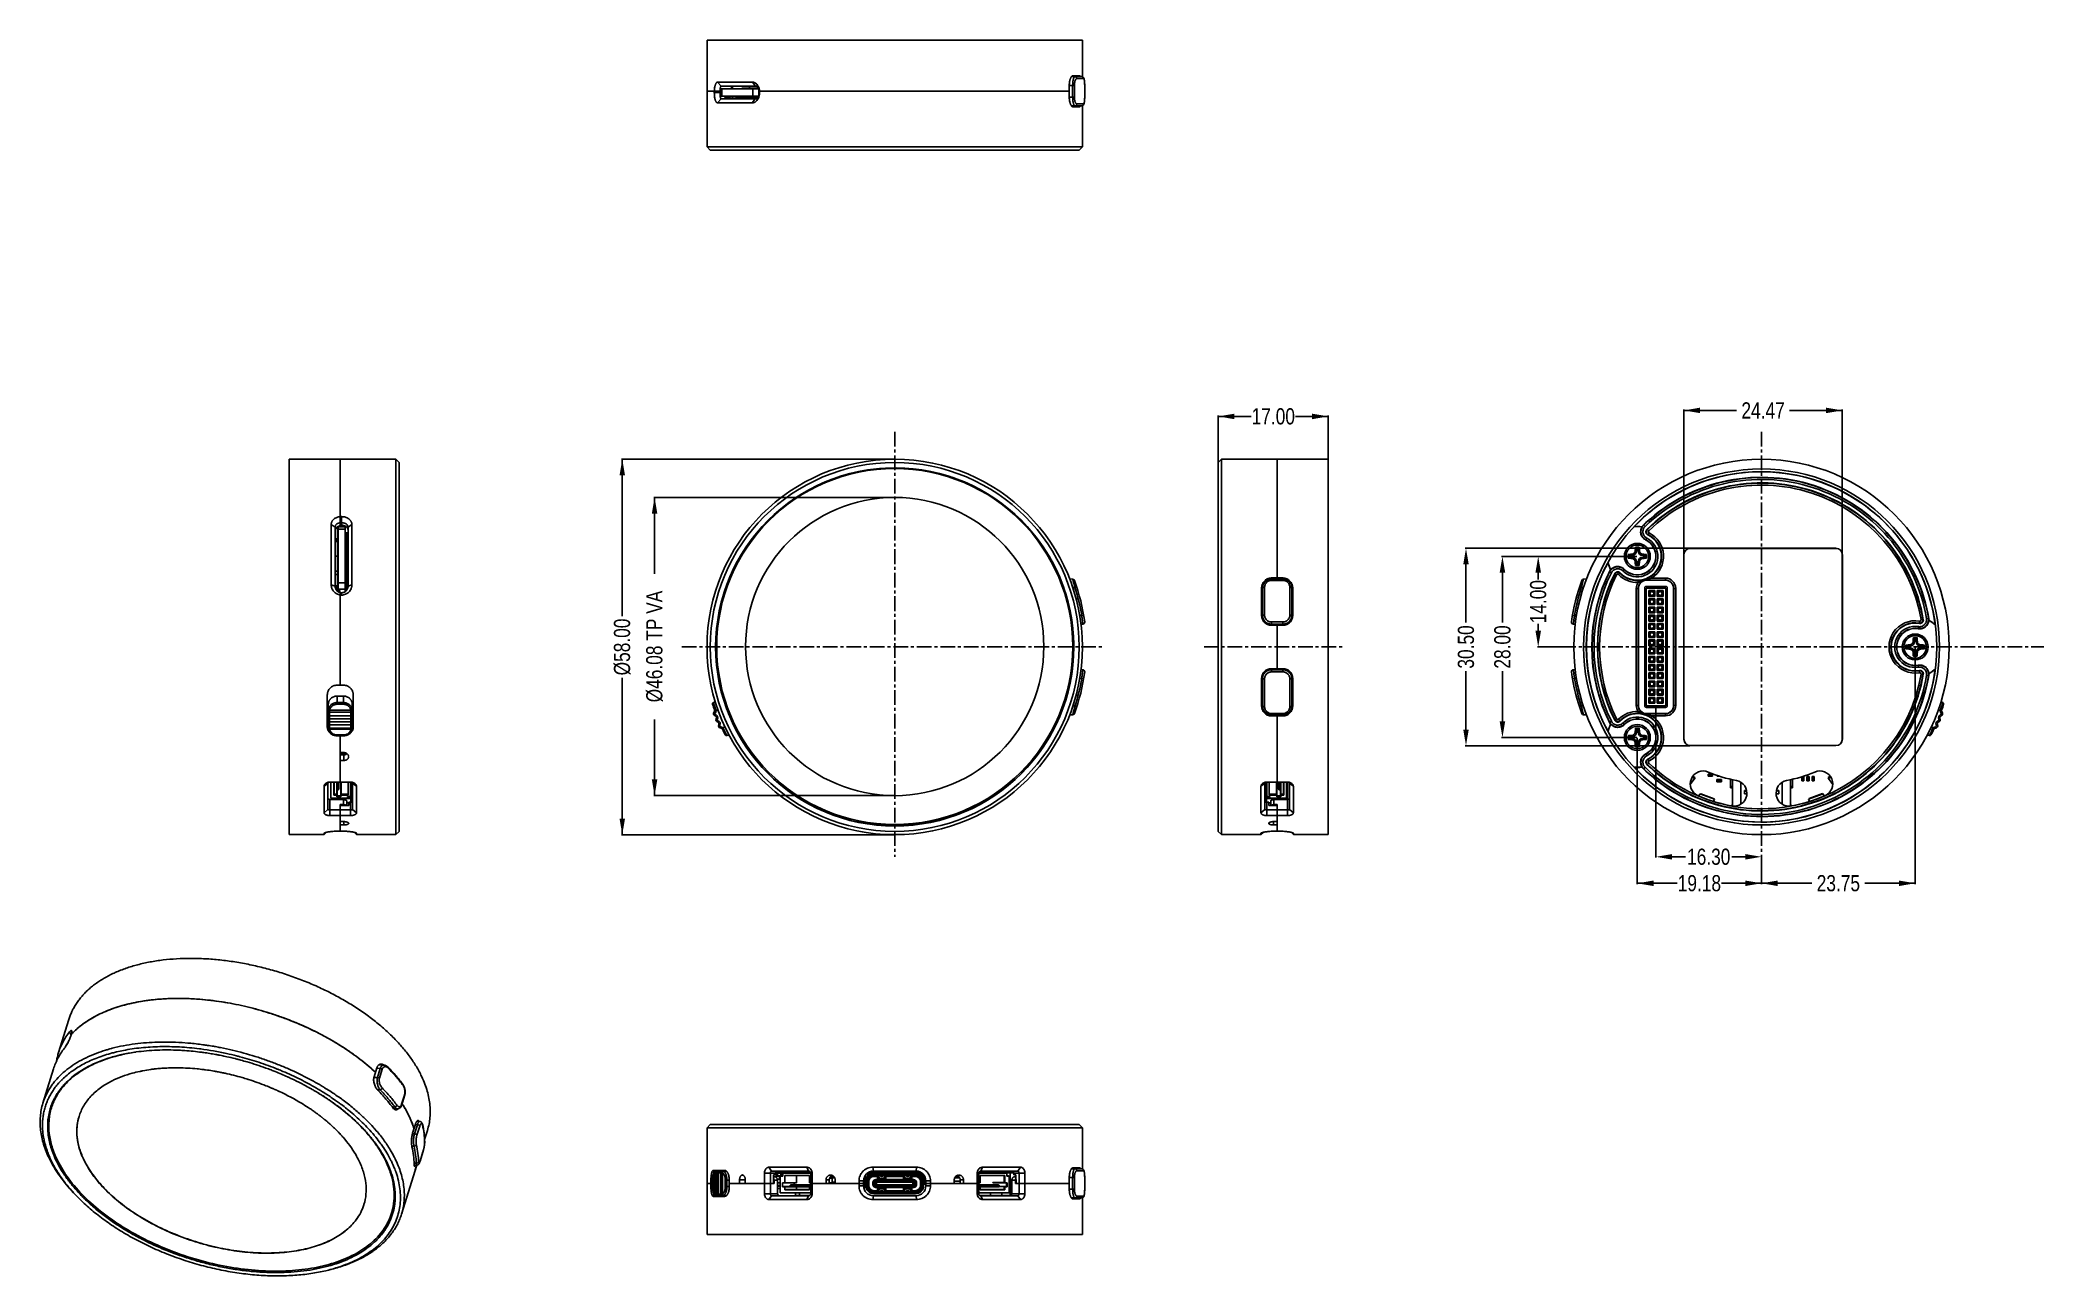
# Model space of a CAD drawing. Header units: millimetres. Extents: x -61 to 249, y -179 to 12.
import ezdxf

# ---------------------------------------------------------------- set-up
doc = ezdxf.new("R2010")
doc.units = ezdxf.units.MM
doc.header["$LTSCALE"] = 1.21
doc.header["$MEASUREMENT"] = 0
doc.header["$PDMODE"] = 3
doc.header["$PDSIZE"] = 0.3125
doc.linetypes.add('CENTER', pattern=[0.6, 0.375, -0.075, 0.075, -0.075])
doc.layers.get('0').update_dxf_attribs({"linetype": 'CONTINUOUS'})
doc.layers.get('DEFPOINTS').update_dxf_attribs({"linetype": 'CONTINUOUS'})
for name, color, linetype in [('02___PRT_ALL_AXES', 7, 'CONTINUOUS'), ('IMPORTED13', 7, 'CONTINUOUS'), ('草图', 7, 'CONTINUOUS')]:
    doc.layers.add(name, color=color, linetype=linetype)
doc.layers.add('Dim', color=3, linetype='CONTINUOUS', lineweight=25)
doc.styles.get("Standard").update_dxf_attribs({"font": 'txt', "width": 0.8})
doc.dimstyles.get("Standard").update_dxf_attribs({"dimtxt": 0.15625, "dimasz": 0.1875, "dimexe": 0.125, "dimexo": 0.0625, "dimgap": 0.09, "dimtad": 0, "dimtih": 1, "dimtoh": 1, "dimzin": 4, "dimdsep": 46, "dimtxsty": 'STANDARD', "dimblk": '_FILLED', "dimblk1": '_FILLED', "dimblk2": '_FILLED', "dimcen": 0.09, "dimazin": 1, "dimtp": 0.01, "dimtm": 0.01, "dimtfac": 1, "dimtofl": 0, "dimtmove": 0, "dimatfit": 3, "dimldrblk": '_FILLED', "dimfxl": 1, "dimtolj": 1, "dimtzin": 4, "dimarcsym": 0})

msp = doc.modelspace()

# ---------------------------------------------------------------- blocks, each defined once
blk = doc.blocks.new('_FILLED')
at = {"color": 0, "linetype": 'ByBlock'}
blk.add_solid([(0, 0), (-1, 0.17), (-1, -0.17)], dxfattribs=at)
blk = doc.blocks.new('*D1')
at = {"color": 0, "linetype": 'ByBlock', "lineweight": -2}
for p, q in [((71.41, -58.81), (34.25, -58.81)), ((34.37, -58.81), (34.37, -70.6)), ((34.37, -104.89), (34.37, -93.11)), ((71.41, -104.89), (34.25, -104.89))]:
    blk.add_line(p, q, dxfattribs=at)
at = {"layer": 'DEFPOINTS', "color": 0, "linetype": 'ByBlock'}
for p in [(71.47, -58.81), (71.47, -104.89)]:
    blk.add_point(p, dxfattribs=at)
at = {"color": 0, "linetype": 'ByBlock', "lineweight": -2, "xscale": 2.5, "yscale": 2.5, "zscale": 2.5}
for p, rotation in [((34.37, -58.81), 90), ((34.37, -104.89), 270)]:
    blk.add_blockref('_FILLED', p, dxfattribs=dict(at, rotation=rotation))
at = {"color": 0, "linetype": 'ByBlock', "lineweight": -2, "insert": (34.37, -81.85), "char_height": 2.5, "attachment_point": 5, "rotation": 90}
blk.add_mtext('\\A1;%%C46.08 TP VA', dxfattribs=at)
blk = doc.blocks.new('*D2')
at = {"color": 0, "linetype": 'ByBlock', "lineweight": -2}
for p, q in [((71.41, -52.92), (29.26, -52.92)), ((29.38, -52.92), (29.38, -77.16)), ((29.38, -110.92), (29.38, -86.67)), ((71.41, -110.92), (29.26, -110.92))]:
    blk.add_line(p, q, dxfattribs=at)
at = {"layer": 'DEFPOINTS', "color": 0, "linetype": 'ByBlock'}
for p in [(71.47, -52.92), (71.47, -110.92)]:
    blk.add_point(p, dxfattribs=at)
at = {"color": 0, "linetype": 'ByBlock', "lineweight": -2, "xscale": 2.5, "yscale": 2.5, "zscale": 2.5}
for p, rotation in [((29.38, -52.92), 90), ((29.38, -110.92), 270)]:
    blk.add_blockref('_FILLED', p, dxfattribs=dict(at, rotation=rotation))
at = {"color": 0, "linetype": 'ByBlock', "lineweight": -2, "insert": (29.38, -81.92), "char_height": 2.5, "attachment_point": 5, "rotation": 90}
blk.add_mtext('\\A1;%%C58.00', dxfattribs=at)
blk = doc.blocks.new('*D9')
at = {"color": 0, "linetype": 'ByBlock', "lineweight": -2}
for p, q in [((121.46, -53.35), (121.46, -46.17)), ((121.46, -46.3), (126.53, -46.3)), ((138.46, -46.3), (133.38, -46.3)), ((138.46, -52.85), (138.46, -46.17))]:
    blk.add_line(p, q, dxfattribs=at)
at = {"layer": 'DEFPOINTS', "color": 0, "linetype": 'ByBlock'}
for p in [(121.46, -53.42), (138.46, -52.92)]:
    blk.add_point(p, dxfattribs=at)
at = {"color": 0, "linetype": 'ByBlock', "lineweight": -2, "xscale": 2.5, "yscale": 2.5, "zscale": 2.5, "rotation": 180}
blk.add_blockref('_FILLED', (121.46, -46.3), dxfattribs=at)
at = {"color": 0, "linetype": 'ByBlock', "lineweight": -2, "xscale": 2.5, "yscale": 2.5, "zscale": 2.5}
blk.add_blockref('_FILLED', (138.46, -46.3), dxfattribs=at)
at = {"color": 0, "linetype": 'ByBlock', "lineweight": -2, "insert": (129.96, -46.3), "char_height": 2.5, "attachment_point": 5}
blk.add_mtext('\\A1;17.00', dxfattribs=at)
blk = doc.blocks.new('*D4')
at = {"layer": 'DEFPOINTS', "color": 0}
for p in [(186.2, -67.92), (165.36, -95.92), (186.2, -95.92)]:
    blk.add_point(p, dxfattribs=at)
at = {"layer": 'Dim', "color": 0, "lineweight": -2}
for p, q in [((186.14, -67.92), (165.24, -67.92)), ((165.36, -70.42), (165.36, -78.16)), ((165.36, -93.42), (165.36, -85.67)), ((186.14, -95.92), (165.24, -95.92))]:
    blk.add_line(p, q, dxfattribs=at)
at = {"layer": 'Dim', "color": 0, "lineweight": -2, "xscale": 2.5, "yscale": 2.5, "zscale": 2.5}
for p, rotation in [((165.36, -67.92), 90), ((165.36, -95.92), 270)]:
    blk.add_blockref('_FILLED', p, dxfattribs=dict(at, rotation=rotation))
at = {"layer": 'Dim', "color": 0, "insert": (165.36, -81.92), "char_height": 2.5, "attachment_point": 5, "rotation": 90, "line_spacing_factor": 2.5}
blk.add_mtext('\\A1;28.00', dxfattribs=at)
blk = doc.blocks.new('*D5')
at = {"color": 0, "linetype": 'ByBlock', "lineweight": -2}
for p, q in [((186.2, -95.98), (186.2, -118.55)), ((205.38, -114.4), (205.38, -118.55)), ((186.2, -118.43), (192.37, -118.43)), ((205.38, -118.43), (199.22, -118.43))]:
    blk.add_line(p, q, dxfattribs=at)
at = {"layer": 'DEFPOINTS', "color": 0, "linetype": 'ByBlock'}
for p in [(186.2, -95.92), (205.38, -114.34)]:
    blk.add_point(p, dxfattribs=at)
at = {"color": 0, "linetype": 'ByBlock', "lineweight": -2, "xscale": 2.5, "yscale": 2.5, "zscale": 2.5, "rotation": 180}
blk.add_blockref('_FILLED', (186.2, -118.43), dxfattribs=at)
at = {"color": 0, "linetype": 'ByBlock', "lineweight": -2, "xscale": 2.5, "yscale": 2.5, "zscale": 2.5}
blk.add_blockref('_FILLED', (205.38, -118.43), dxfattribs=at)
at = {"color": 0, "linetype": 'ByBlock', "lineweight": -2, "insert": (195.79, -118.43), "char_height": 2.5, "attachment_point": 5}
blk.add_mtext('\\A1;19.18', dxfattribs=at)
blk = doc.blocks.new('*D6')
at = {"color": 0, "linetype": 'ByBlock', "lineweight": -2}
for p, q in [((229.13, -81.98), (229.13, -118.55)), ((205.38, -114.4), (205.38, -118.55)), ((205.38, -118.43), (213.17, -118.43)), ((229.13, -118.43), (221.35, -118.43))]:
    blk.add_line(p, q, dxfattribs=at)
at = {"layer": 'DEFPOINTS', "color": 0, "linetype": 'ByBlock'}
for p in [(229.13, -81.92), (205.38, -114.34)]:
    blk.add_point(p, dxfattribs=at)
at = {"color": 0, "linetype": 'ByBlock', "lineweight": -2, "xscale": 2.5, "yscale": 2.5, "zscale": 2.5, "rotation": 180}
blk.add_blockref('_FILLED', (205.38, -118.43), dxfattribs=at)
at = {"color": 0, "linetype": 'ByBlock', "lineweight": -2, "xscale": 2.5, "yscale": 2.5, "zscale": 2.5}
blk.add_blockref('_FILLED', (229.13, -118.43), dxfattribs=at)
at = {"color": 0, "linetype": 'ByBlock', "lineweight": -2, "insert": (217.26, -118.43), "char_height": 2.5, "attachment_point": 5}
blk.add_mtext('\\A1;23.75', dxfattribs=at)
blk = doc.blocks.new('*D7')
at = {"layer": 'DEFPOINTS', "color": 0}
for p in [(194.38, -66.67), (159.73, -97.17), (194.38, -97.17)]:
    blk.add_point(p, dxfattribs=at)
at = {"layer": 'Dim', "color": 0, "lineweight": -2}
for p, q in [((194.32, -66.67), (159.61, -66.67)), ((159.73, -69.17), (159.73, -78.16)), ((159.73, -94.67), (159.73, -85.67)), ((194.32, -97.17), (159.61, -97.17))]:
    blk.add_line(p, q, dxfattribs=at)
at = {"layer": 'Dim', "color": 0, "lineweight": -2, "xscale": 2.5, "yscale": 2.5, "zscale": 2.5}
for p, rotation in [((159.73, -66.67), 90), ((159.73, -97.17), 270)]:
    blk.add_blockref('_FILLED', p, dxfattribs=dict(at, rotation=rotation))
at = {"layer": 'Dim', "color": 0, "insert": (159.73, -81.92), "char_height": 2.5, "attachment_point": 5, "rotation": 90, "line_spacing_factor": 2.5}
blk.add_mtext('\\A1;30.50', dxfattribs=at)
blk = doc.blocks.new('*D8')
at = {"color": 0, "linetype": 'ByBlock', "lineweight": -2}
for p, q in [((193.4, -67.6), (193.4, -45.25)), ((193.4, -45.37), (201.54, -45.37)), ((217.87, -45.37), (209.72, -45.37)), ((217.87, -67.6), (217.87, -45.25))]:
    blk.add_line(p, q, dxfattribs=at)
at = {"layer": 'DEFPOINTS', "color": 0, "linetype": 'ByBlock'}
for p in [(193.4, -67.67), (217.87, -67.67)]:
    blk.add_point(p, dxfattribs=at)
at = {"color": 0, "linetype": 'ByBlock', "lineweight": -2, "xscale": 2.5, "yscale": 2.5, "zscale": 2.5, "rotation": 180}
blk.add_blockref('_FILLED', (193.4, -45.37), dxfattribs=at)
at = {"color": 0, "linetype": 'ByBlock', "lineweight": -2, "xscale": 2.5, "yscale": 2.5, "zscale": 2.5}
blk.add_blockref('_FILLED', (217.87, -45.37), dxfattribs=at)
at = {"color": 0, "linetype": 'ByBlock', "lineweight": -2, "insert": (205.63, -45.37), "char_height": 2.5, "attachment_point": 5}
blk.add_mtext('\\A1;24.47', dxfattribs=at)
blk = doc.blocks.new('*D10')
at = {"layer": 'DEFPOINTS', "color": 0}
for p in [(170.89, -67.92), (186.2, -67.92), (174.43, -81.92)]:
    blk.add_point(p, dxfattribs=at)
at = {"layer": 'Dim', "color": 0, "lineweight": -2}
for p, q in [((186.14, -67.92), (170.77, -67.92)), ((170.89, -70.42), (170.89, -71.49)), ((170.89, -79.42), (170.89, -78.34)), ((174.37, -81.92), (170.77, -81.92))]:
    blk.add_line(p, q, dxfattribs=at)
at = {"layer": 'Dim', "color": 0, "lineweight": -2, "xscale": 2.5, "yscale": 2.5, "zscale": 2.5}
for p, rotation in [((170.89, -67.92), 90), ((170.89, -81.92), 270)]:
    blk.add_blockref('_FILLED', p, dxfattribs=dict(at, rotation=rotation))
at = {"layer": 'Dim', "color": 0, "insert": (170.89, -74.92), "char_height": 2.5, "attachment_point": 5, "rotation": 90}
blk.add_mtext('\\A1;14.00', dxfattribs=at)
blk = doc.blocks.new('*D12')
at = {"layer": 'DEFPOINTS', "color": 0}
for p in [(189.08, -91.02), (205.38, -114.34), (205.38, -114.34)]:
    blk.add_point(p, dxfattribs=at)
at = {"layer": 'Dim', "color": 0, "lineweight": -2}
for p, q in [((189.08, -91.08), (189.08, -114.47)), ((191.58, -114.34), (193.64, -114.34)), ((202.88, -114.34), (200.82, -114.34)), ((205.38, -114.4), (205.38, -114.47))]:
    blk.add_line(p, q, dxfattribs=at)
at = {"layer": 'Dim', "color": 0, "lineweight": -2, "xscale": 2.5, "yscale": 2.5, "zscale": 2.5, "rotation": 180}
blk.add_blockref('_FILLED', (189.08, -114.34), dxfattribs=at)
at = {"layer": 'Dim', "color": 0, "lineweight": -2, "xscale": 2.5, "yscale": 2.5, "zscale": 2.5}
blk.add_blockref('_FILLED', (205.38, -114.34), dxfattribs=at)
at = {"layer": 'Dim', "color": 0, "insert": (197.23, -114.34), "char_height": 2.5, "attachment_point": 5}
blk.add_mtext('\\A1;16.30', dxfattribs=at)

# ---------------------------------------------------------------- dimensions: what is measured, and where the dimension line sits
at = {"layer": 'Dim'}
for base, p1, p2, override, picture, middle in [((121.458, -46.298), (138.458, -52.915), (121.458, -53.415), {"dimtxt": 2.5, "dimasz": 2.5, "dimtih": 0, "dimtoh": 0, "dimzin": 0, "dimcen": 0.198, "dimadec": 0, "dimazin": 0, "dimtp": 0, "dimtm": 0, "dimtdec": 4, "dimtzin": 0}, '*D9', (129.958, -46.298)), ((217.869, -45.372), (193.401, -67.665), (217.869, -67.665), {"dimtxt": 2.5, "dimasz": 2.5, "dimtih": 0, "dimtoh": 0, "dimzin": 0, "dimcen": 0.198, "dimadec": 0, "dimazin": 0, "dimtp": 0, "dimtm": 0, "dimtdec": 4, "dimtzin": 0}, '*D8', (205.635, -45.372)), ((229.135, -118.428), (205.385, -114.341), (229.135, -81.915), {"dimtxt": 2.5, "dimasz": 2.5, "dimtih": 0, "dimtoh": 0, "dimzin": 0, "dimcen": 0.198, "dimadec": 0, "dimazin": 0, "dimtp": 0, "dimtm": 0, "dimtdec": 4, "dimtzin": 0}, '*D6', (217.26, -118.428)), ((205.385, -114.341), (189.085, -91.015), (205.385, -114.341), {"dimtxt": 2.5, "dimasz": 2.5, "dimtih": 0, "dimtoh": 0, "dimzin": 0, "dimblk": '_FILLED', "dimcen": 0.198, "dimadec": 0, "dimazin": 0, "dimtp": 0, "dimtm": 0, "dimtdec": 4, "dimtzin": 0}, '*D12', (197.235, -114.341)), ((186.1999, -118.42764), (205.38486, -114.34068), (186.1999, -95.91506), {"dimtxt": 2.5, "dimasz": 2.5, "dimtih": 0, "dimtoh": 0, "dimzin": 0, "dimcen": 0.198, "dimadec": 0, "dimazin": 0, "dimtp": 0, "dimtm": 0, "dimtdec": 4, "dimtzin": 0}, '*D5', (195.79238, -118.42764))]:
    dim = msp.add_linear_dim(base=base, p1=p1, p2=p2, dimstyle='STANDARD', override=override, dxfattribs=at)
    dim.commit()
    dim.dimension.update_dxf_attribs({"geometry": picture, "text_midpoint": middle})
for base, p1, p2, text, picture, middle in [((29.382, -110.915), (71.471, -52.915), (71.471, -110.915), '%%C<>', '*D2', (29.382, -81.915)), ((34.372, -104.894), (71.471, -58.814), (71.471, -104.894), '%%C<> TP VA', '*D1', (34.372, -81.854))]:
    dim = msp.add_linear_dim(base=base, p1=p1, p2=p2, angle=90, text=text, dimstyle='STANDARD', override={"dimtxt": 2.5, "dimasz": 2.5, "dimtih": 0, "dimtoh": 0, "dimzin": 0, "dimpost": '<>', "dimcen": 0.198, "dimadec": 0, "dimazin": 0, "dimtp": 0, "dimtm": 0, "dimtdec": 4, "dimtzin": 0}, dxfattribs=at)
    dim.commit()
    dim.dimension.update_dxf_attribs({"geometry": picture, "text_midpoint": middle})
for base, p1, p2, override, picture, middle in [((159.731, -97.165), (194.385, -66.665), (194.385, -97.165), {"dimtxt": 2.5, "dimasz": 2.5, "dimtih": 0, "dimtoh": 0, "dimzin": 0, "dimcen": 0.198, "dimadec": 0, "dimazin": 0, "dimtp": 0, "dimtm": 0, "dimtdec": 4, "dimtzin": 0}, '*D7', (159.731, -81.915)), ((165.364, -95.915), (186.2, -67.915), (186.2, -95.915), {"dimtxt": 2.5, "dimasz": 2.5, "dimtih": 0, "dimtoh": 0, "dimzin": 0, "dimcen": 0.198, "dimadec": 0, "dimazin": 0, "dimtp": 0, "dimtm": 0, "dimtdec": 4, "dimtzin": 0}, '*D4', (165.364, -81.915)), ((170.892, -67.915), (174.434, -81.915), (186.2, -67.915), {"dimtxt": 2.5, "dimasz": 2.5, "dimtih": 0, "dimtoh": 0, "dimzin": 0, "dimblk": '_FILLED', "dimcen": 0.198, "dimadec": 0, "dimazin": 0, "dimtp": 0, "dimtm": 0, "dimtdec": 4, "dimtzin": 0}, '*D10', (170.892, -74.915))]:
    dim = msp.add_linear_dim(base=base, p1=p1, p2=p2, angle=90, dimstyle='STANDARD', override=override, dxfattribs=at)
    dim.commit()
    dim.dimension.update_dxf_attribs({"geometry": picture, "text_midpoint": middle})

# ---------------------------------------------------------------- linework, layer by layer
at = {"color": 7, "linetype": 'Continuous'}
for p, q in [((42.471, 11.847), (100.471, 11.847)), ((42.471, 11.847), (42.471, -4.653)), ((100.471, 6.179), (100.471, 11.847)), ((98.768, 6.197), (100.364, 6.197)), ((98.998, 6.347), (100.063, 6.347)), ((42.471, 3.947), (44.642, 3.947)), ((43.6, 3.747), (43.6, 3.947)), ((43.6, 3.747), (44.642, 3.747)), ((49.483, 5.347), (44.108, 5.347)), ((44.674, 4.747), (44.108, 5.347)), ((44.477, 3.747), (44.477, 3.947)), ((44.642, 4.297), (50.538, 4.297)), ((44.642, 3.197), (44.642, 4.297)), ((44.642, 3.197), (50.524, 3.197)), ((49.938, 4.747), (44.674, 4.747)), ((44.735, 3.197), (44.735, 4.297)), ((45.868, 3.197), (45.868, 3.097)), ((50.494, 3.097), (45.868, 3.097)), ((45.881, 3.197), (45.881, 3.097)), ((46.393, 4.297), (46.393, 4.732)), ((46.393, 2.747), (46.393, 3.097)), ((46.966, 2.747), (46.966, 3.097)), ((47.026, 2.747), (47.026, 3.097)), ((47.051, 2.747), (47.051, 3.097)), ((47.713, 3.097), (47.266, 2.897)), ((47.266, 2.897), (47.266, 3.097)), ((50.509, 4.397), (47.857, 4.397)), ((47.857, 4.397), (47.857, 4.297)), ((48.124, 4.397), (48.124, 4.297)), ((49.049, 4.397), (49.049, 4.747)), ((49.938, 4.747), (49.483, 5.347)), ((49.535, 3.197), (49.535, 4.297)), ((49.931, 3.197), (49.931, 3.097)), ((50.068, 3.197), (50.068, 3.097)), ((50.376, 4.397), (50.376, 4.576)), ((50.492, 3.197), (50.492, 4.297)), ((50.595, 3.947), (98.442, 3.947)), ((50.595, 3.947), (50.595, 3.747)), ((50.6, 3.947), (50.6, 3.948)), ((50.6, 3.947), (50.6, 3.948)), ((98.442, 4.847), (99.227, 4.847)), ((98.442, 3.047), (98.442, 4.847)), ((98.961, 3.047), (98.961, 4.847)), ((99.227, 3.047), (99.227, 4.847)), ((99.604, 5.897), (100.66, 5.897)), ((100.483, 6.175), (100.442, 6.188)), ((100.522, 6.157), (100.483, 6.175)), ((100.558, 6.135), (100.521, 6.158)), ((100.591, 6.108), (100.557, 6.135)), ((100.62, 6.078), (100.59, 6.109)), ((100.647, 6.045), (100.62, 6.079)), ((100.669, 6.01), (100.646, 6.045)), ((100.688, 5.973), (100.669, 6.01)), ((100.705, 5.936), (100.688, 5.974)), ((100.719, 5.896), (100.704, 5.936)), ((100.732, 5.854), (100.719, 5.896)), ((100.743, 5.808), (100.732, 5.854)), ((100.754, 5.759), (100.743, 5.809)), ((100.764, 5.705), (100.754, 5.76)), ((100.774, 5.646), (100.764, 5.706)), ((100.783, 5.581), (100.774, 5.647)), ((100.791, 5.509), (100.782, 5.582)), ((100.798, 5.43), (100.791, 5.51)), ((100.805, 5.342), (100.798, 5.43)), ((100.821, 4.847), (100.818, 4.847)), ((100.818, 4.847), (100.818, 3.047)), ((100.821, 4.847), (100.821, 3.047)), ((44.108, 2.147), (44.674, 2.747)), ((49.469, 2.147), (44.108, 2.147)), ((49.924, 2.747), (44.674, 2.747)), ((45.972, 2.947), (45.271, 2.947)), ((47.266, 2.897), (50.336, 2.897)), ((49.469, 2.147), (49.924, 2.747)), ((98.442, 3.047), (99.227, 3.047)), ((100.364, 1.697), (98.768, 1.697)), ((100.063, 1.547), (98.998, 1.547)), ((100.66, 1.997), (99.604, 1.997)), ((100.364, 1.697), (100.364, 1.697)), ((100.471, -4.653), (100.471, 1.715)), ((100.483, 1.719), (100.522, 1.737)), ((100.521, 1.737), (100.558, 1.759)), ((100.557, 1.759), (100.591, 1.786)), ((100.59, 1.785), (100.62, 1.816)), ((100.62, 1.815), (100.647, 1.849)), ((100.646, 1.849), (100.669, 1.884)), ((100.669, 1.884), (100.688, 1.921)), ((100.688, 1.92), (100.705, 1.958)), ((100.704, 1.958), (100.719, 1.998)), ((100.719, 1.998), (100.732, 2.04)), ((100.732, 2.04), (100.743, 2.086)), ((100.743, 2.085), (100.754, 2.135)), ((100.754, 2.134), (100.764, 2.189)), ((100.764, 2.188), (100.774, 2.248)), ((100.774, 2.247), (100.783, 2.313)), ((100.805, 2.552), (100.811, 2.648)), ((100.815, 2.749), (100.818, 2.852)), ((100.821, 3.047), (100.818, 3.047)), ((100.82, 2.954), (100.821, 3.047)), ((100.82, 2.954), (100.821, 3.047)), ((100.471, -4.653), (42.471, -4.653)), ((42.971, -5.153), (42.471, -4.653)), ((99.971, -5.153), (42.971, -5.153)), ((99.971, -5.153), (100.471, -4.653)), ((-22.089, -110.915), (-22.089, -52.915)), ((-22.089, -52.915), (-5.589, -52.915)), ((-14.189, -63.189), (-14.189, -52.915)), ((-5.589, -52.915), (-5.589, -110.915)), ((-5.089, -53.415), (-5.589, -52.915)), ((-5.089, -53.415), (-5.089, -110.415)), ((121.458, -53.415), (121.958, -52.915)), ((121.458, -110.415), (121.458, -53.415)), ((121.958, -110.915), (121.958, -52.915)), ((121.958, -52.915), (138.458, -52.915)), ((130.558, -52.915), (130.558, -71.259)), ((138.458, -52.915), (138.458, -110.915)), ((-14.189, -61.78), (-14.189, -61.78)), ((-14.189, -61.78), (-14.189, -61.78)), ((-14.189, -61.786), (-13.989, -61.786)), ((-13.989, -63.102), (-13.989, -61.786)), ((-15.589, -63.006), (-15.589, -72.308)), ((-14.989, -63.398), (-15.589, -63.006)), ((-14.989, -63.398), (-14.989, -72.506)), ((-14.639, -63.355), (-14.639, -73.292)), ((-14.539, -73.034), (-14.539, -63.298)), ((-13.439, -63.358), (-14.539, -63.358)), ((-13.439, -63.708), (-14.539, -63.708)), ((-14.389, -63.237), (-14.389, -63.358)), ((-14.359, -63.358), (-14.359, -63.228)), ((-14.269, -63.204), (-14.269, -63.358)), ((-14.239, -63.358), (-14.239, -63.198)), ((-14.189, -62.722), (-13.989, -62.722)), ((-13.989, -63.102), (-14.189, -63.101)), ((-13.439, -73.372), (-13.439, -63.358)), ((-13.139, -64.285), (-13.439, -64.285)), ((-13.339, -64.659), (-13.439, -64.659)), ((-13.439, -64.753), (-13.339, -64.753)), ((-13.439, -64.803), (-13.339, -64.803)), ((-13.139, -64.285), (-13.339, -64.659)), ((-13.339, -64.659), (-13.339, -73.293)), ((-13.324, -64.817), (-13.139, -64.631)), ((-13.139, -73.048), (-13.139, -64.285)), ((-13.139, -64.631), (-12.989, -64.631)), ((-12.389, -63.022), (-12.989, -63.413)), ((-12.989, -63.413), (-12.989, -72.506)), ((-12.389, -63.022), (-12.389, -72.308)), ((186.882, -63.366), (186.876, -63.347)), ((187.391, -63.322), (187.183, -63.107)), ((187.755, -63.762), (187.964, -63.977)), ((187.879, -64.568), (188.013, -64.3)), ((-14.989, -65.22), (-14.639, -65.216)), ((-14.989, -65.442), (-14.639, -65.437)), ((-14.639, -65.615), (-14.989, -65.615)), ((-14.639, -67.915), (-14.989, -67.915)), ((-14.639, -65.589), (-14.539, -65.589)), ((-14.639, -67.877), (-14.539, -67.877)), ((-13.139, -65.211), (-13.339, -65.295)), ((-12.989, -65.211), (-13.139, -65.211)), ((-13.039, -67.877), (-12.989, -67.877)), ((184.761, -67.626), (184.928, -67.793)), ((184.761, -68.204), (184.928, -68.037)), ((184.928, -67.793), (184.928, -68.037)), ((185.35, -67.793), (184.928, -67.793)), ((184.928, -68.037), (185.35, -68.037)), ((185.35, -67.588), (185.35, -67.793)), ((185.35, -68.242), (185.35, -68.037)), ((185.873, -67.065), (186.078, -67.065)), ((185.911, -66.476), (186.078, -66.643)), ((186.078, -66.643), (186.078, -67.065)), ((186.322, -66.643), (186.078, -66.643)), ((186.489, -66.476), (186.322, -66.643)), ((186.322, -67.065), (186.322, -66.643)), ((186.527, -67.065), (186.322, -67.065)), ((187.05, -67.588), (187.05, -67.793)), ((187.472, -67.793), (187.05, -67.793)), ((187.05, -68.242), (187.05, -68.037)), ((187.05, -68.037), (187.472, -68.037)), ((187.639, -67.626), (187.472, -67.793)), ((187.472, -68.037), (187.472, -67.793)), ((187.639, -68.204), (187.472, -68.037)), ((187.653, -65.091), (187.516, -65.357)), ((193.385, -96.165), (193.385, -67.665)), ((193.385, -67.665), (193.401, -67.665)), ((193.401, -67.665), (193.401, -96.165)), ((194.385, -66.665), (194.385, -66.681)), ((194.385, -66.665), (216.885, -66.665)), ((216.885, -66.681), (194.385, -66.681)), ((216.885, -66.665), (216.885, -66.681)), ((217.869, -96.165), (217.869, -67.665)), ((217.885, -67.665), (217.869, -67.665)), ((217.885, -67.665), (217.885, -96.165)), ((-14.639, -70.215), (-14.989, -70.215)), ((-14.989, -70.713), (-14.639, -70.713)), ((-14.639, -69.299), (-14.539, -69.299)), ((-13.339, -69.036), (-13.139, -68.836)), ((-13.139, -68.836), (-12.989, -68.836)), ((182.19, -70.451), (181.921, -70.318)), ((182.075, -69.952), (182.056, -69.952)), ((182.719, -70.663), (182.988, -70.796)), ((183.524, -70.535), (183.31, -70.745)), ((183.953, -70.16), (184.166, -69.948)), ((185.873, -68.765), (186.078, -68.765)), ((185.911, -69.354), (186.078, -69.187)), ((186.078, -68.765), (186.078, -69.187)), ((186.078, -69.187), (186.322, -69.187)), ((186.322, -69.187), (186.322, -68.765)), ((186.527, -68.765), (186.322, -68.765)), ((186.489, -69.354), (186.322, -69.187)), ((188.284, -71.026), (188.451, -71.275)), ((-14.989, -72.506), (-15.589, -72.308)), ((-14.639, -72.456), (-14.989, -72.456)), ((-14.639, -72.604), (-14.984, -72.604)), ((-14.639, -72.815), (-14.942, -72.815)), ((-13.439, -72.022), (-14.539, -72.022)), ((-14.539, -72.978), (-13.439, -72.978)), ((-14.539, -73.068), (-14.539, -73.372)), ((-14.514, -73.068), (-14.264, -73.214)), ((-14.389, -73.458), (-14.389, -73.141)), ((-14.269, -73.214), (-14.269, -73.504)), ((-14.239, -73.513), (-14.239, -73.248)), ((-14.189, -87.832), (-14.189, -73.525)), ((-13.989, -73.547), (-14.189, -73.547)), ((-13.989, -73.901), (-14.189, -73.901)), ((-13.989, -73.901), (-13.989, -73.547)), ((-13.439, -71.817), (-13.339, -71.817)), ((-13.439, -71.954), (-13.339, -71.954)), ((-12.389, -72.308), (-12.989, -72.506)), ((98.961, -71.437), (98.499, -71.412)), ((99.319, -72.807), (98.995, -72.79)), ((99.319, -72.807), (99.604, -72.714)), ((128.158, -77.068), (128.158, -72.79)), ((128.308, -77.184), (128.308, -72.666)), ((128.608, -77.003), (128.608, -72.714)), ((129.145, -71.369), (128.757, -71.568)), ((128.908, -71.465), (128.908, -71.49)), ((128.908, -71.476), (128.924, -71.476)), ((128.924, -71.456), (128.924, -71.482)), ((128.944, -71.472), (128.944, -71.445)), ((129.136, -71.356), (129.167, -71.356)), ((129.183, -71.339), (129.183, -71.346)), ((129.658, -71.259), (131.458, -71.259)), ((129.658, -71.632), (129.658, -71.285)), ((129.658, -71.285), (131.458, -71.285)), ((129.658, -71.437), (131.458, -71.437)), ((129.658, -71.632), (131.458, -71.632)), ((131.458, -71.285), (131.458, -71.632)), ((132.508, -72.714), (132.508, -77.003)), ((132.808, -72.666), (132.808, -77.184)), ((132.958, -72.79), (132.958, -77.068)), ((177.536, -72.807), (177.251, -72.714)), ((177.861, -72.79), (177.536, -72.807)), ((178.356, -71.413), (177.894, -71.437)), ((186.045, -90.965), (186.045, -72.865)), ((186.045, -72.865), (186.38, -72.865)), ((186.32, -71.658), (186.329, -71.958)), ((186.345, -90.965), (186.345, -72.865)), ((186.38, -90.965), (186.38, -72.865)), ((187.335, -90.965), (187.335, -72.865)), ((187.585, -73.36), (187.335, -73.36)), ((187.335, -73.96), (187.585, -73.96)), ((187.585, -72.815), (187.585, -91.015)), ((190.585, -72.815), (187.585, -72.815)), ((187.635, -71.488), (187.635, -71.575)), ((187.635, -71.61), (187.635, -71.575)), ((187.635, -71.575), (190.535, -71.575)), ((187.635, -71.61), (190.535, -71.61)), ((187.635, -72.565), (190.535, -72.565)), ((188, -74.11), (188, -73.21)), ((188.15, -73.36), (188, -73.21)), ((188, -73.21), (188.9, -73.21)), ((188.15, -73.96), (188, -74.11)), ((188.9, -74.11), (188, -74.11)), ((188.15, -73.96), (188.15, -73.36)), ((188.15, -73.36), (188.75, -73.36)), ((188.75, -73.96), (188.15, -73.96)), ((188.451, -71.275), (190.535, -71.275)), ((188.75, -73.36), (188.9, -73.21)), ((188.75, -73.36), (188.75, -73.96)), ((188.75, -73.96), (188.9, -74.11)), ((188.9, -73.21), (188.9, -74.11)), ((189.27, -74.11), (189.27, -73.21)), ((189.42, -73.36), (189.27, -73.21)), ((189.27, -73.21), (190.17, -73.21)), ((189.42, -73.96), (189.27, -74.11)), ((190.17, -74.11), (189.27, -74.11)), ((189.42, -73.96), (189.42, -73.36)), ((189.42, -73.36), (190.02, -73.36)), ((190.02, -73.96), (189.42, -73.96)), ((190.02, -73.36), (190.17, -73.21)), ((190.02, -73.36), (190.02, -73.96)), ((190.02, -73.96), (190.17, -74.11)), ((190.17, -73.21), (190.17, -74.11)), ((190.535, -71.61), (190.535, -71.275)), ((190.585, -91.015), (190.585, -72.815)), ((190.835, -73.36), (190.585, -73.36)), ((190.585, -73.96), (190.835, -73.96)), ((190.835, -72.865), (190.835, -90.965)), ((191.789, -72.865), (191.789, -90.965)), ((191.789, -72.865), (192.125, -72.865)), ((191.825, -72.865), (191.825, -90.965)), ((192.125, -72.865), (192.125, -90.965)), ((100.06, -77.069), (100.364, -77.053)), ((100.364, -77.053), (100.66, -77.003)), ((176.491, -77.053), (176.195, -77.003)), ((176.491, -77.053), (176.796, -77.069)), ((187.585, -74.63), (187.335, -74.63)), ((187.335, -75.23), (187.585, -75.23)), ((187.585, -75.9), (187.335, -75.9)), ((187.335, -76.5), (187.585, -76.5)), ((187.585, -77.17), (187.335, -77.17)), ((188, -75.38), (188, -74.48)), ((188.15, -74.63), (188, -74.48)), ((188, -74.48), (188.9, -74.48)), ((188.15, -75.23), (188, -75.38)), ((188.9, -75.38), (188, -75.38)), ((188, -76.65), (188, -75.75)), ((188.15, -75.9), (188, -75.75)), ((188, -75.75), (188.9, -75.75)), ((188.15, -76.5), (188, -76.65)), ((188.9, -76.65), (188, -76.65)), ((188, -77.92), (188, -77.02)), ((188.15, -77.17), (188, -77.02)), ((188, -77.02), (188.9, -77.02)), ((188.15, -75.23), (188.15, -74.63)), ((188.15, -74.63), (188.75, -74.63)), ((188.75, -75.23), (188.15, -75.23)), ((188.15, -76.5), (188.15, -75.9)), ((188.15, -75.9), (188.75, -75.9)), ((188.75, -76.5), (188.15, -76.5)), ((188.15, -77.77), (188.15, -77.17)), ((188.15, -77.17), (188.75, -77.17)), ((188.75, -74.63), (188.9, -74.48)), ((188.75, -74.63), (188.75, -75.23)), ((188.75, -75.23), (188.9, -75.38)), ((188.75, -75.9), (188.9, -75.75)), ((188.75, -75.9), (188.75, -76.5)), ((188.75, -76.5), (188.9, -76.65)), ((188.75, -77.17), (188.9, -77.02)), ((188.75, -77.17), (188.75, -77.77)), ((188.9, -74.48), (188.9, -75.38)), ((188.9, -75.75), (188.9, -76.65)), ((188.9, -77.02), (188.9, -77.92)), ((189.27, -75.38), (189.27, -74.48)), ((189.42, -74.63), (189.27, -74.48)), ((189.27, -74.48), (190.17, -74.48)), ((189.42, -75.23), (189.27, -75.38)), ((190.17, -75.38), (189.27, -75.38)), ((189.27, -76.65), (189.27, -75.75)), ((189.42, -75.9), (189.27, -75.75)), ((189.27, -75.75), (190.17, -75.75)), ((189.42, -76.5), (189.27, -76.65)), ((190.17, -76.65), (189.27, -76.65)), ((189.27, -77.92), (189.27, -77.02)), ((189.42, -77.17), (189.27, -77.02)), ((189.27, -77.02), (190.17, -77.02)), ((189.42, -75.23), (189.42, -74.63)), ((189.42, -74.63), (190.02, -74.63)), ((190.02, -75.23), (189.42, -75.23)), ((189.42, -76.5), (189.42, -75.9)), ((189.42, -75.9), (190.02, -75.9)), ((190.02, -76.5), (189.42, -76.5)), ((189.42, -77.77), (189.42, -77.17)), ((189.42, -77.17), (190.02, -77.17)), ((190.02, -74.63), (190.17, -74.48)), ((190.02, -74.63), (190.02, -75.23)), ((190.02, -75.23), (190.17, -75.38)), ((190.02, -75.9), (190.17, -75.75)), ((190.02, -75.9), (190.02, -76.5)), ((190.02, -76.5), (190.17, -76.65)), ((190.02, -77.17), (190.17, -77.02)), ((190.02, -77.17), (190.02, -77.77)), ((190.17, -74.48), (190.17, -75.38)), ((190.17, -75.75), (190.17, -76.65)), ((190.17, -77.02), (190.17, -77.92)), ((190.835, -74.63), (190.585, -74.63)), ((190.585, -75.23), (190.835, -75.23)), ((190.835, -75.9), (190.585, -75.9)), ((190.585, -76.5), (190.835, -76.5)), ((190.835, -77.17), (190.585, -77.17)), ((100.257, -78.41), (100.536, -78.395)), ((129.658, -78.525), (129.658, -78.057)), ((131.458, -78.057), (129.658, -78.057)), ((131.458, -78.395), (129.658, -78.395)), ((129.658, -78.525), (131.458, -78.525)), ((129.658, -78.559), (131.458, -78.559)), ((130.558, -78.559), (130.558, -85.271)), ((131.458, -78.525), (131.458, -78.057)), ((176.319, -78.395), (176.598, -78.41)), ((187.335, -77.77), (187.585, -77.77)), ((187.585, -78.44), (187.335, -78.44)), ((187.335, -79.04), (187.585, -79.04)), ((187.585, -79.71), (187.335, -79.71)), ((187.335, -80.31), (187.585, -80.31)), ((188.15, -77.77), (188, -77.92)), ((188.9, -77.92), (188, -77.92)), ((188, -79.19), (188, -78.29)), ((188.15, -78.44), (188, -78.29)), ((188, -78.29), (188.9, -78.29)), ((188.15, -79.04), (188, -79.19)), ((188.9, -79.19), (188, -79.19)), ((188, -80.46), (188, -79.56)), ((188.15, -79.71), (188, -79.56)), ((188, -79.56), (188.9, -79.56)), ((188.15, -80.31), (188, -80.46)), ((188.9, -80.46), (188, -80.46)), ((188.75, -77.77), (188.15, -77.77)), ((188.15, -79.04), (188.15, -78.44)), ((188.15, -78.44), (188.75, -78.44)), ((188.75, -79.04), (188.15, -79.04)), ((188.15, -80.31), (188.15, -79.71)), ((188.15, -79.71), (188.75, -79.71)), ((188.75, -80.31), (188.15, -80.31)), ((188.75, -77.77), (188.9, -77.92)), ((188.75, -78.44), (188.9, -78.29)), ((188.75, -78.44), (188.75, -79.04)), ((188.75, -79.04), (188.9, -79.19)), ((188.75, -79.71), (188.9, -79.56)), ((188.75, -79.71), (188.75, -80.31)), ((188.75, -80.31), (188.9, -80.46)), ((188.9, -78.29), (188.9, -79.19)), ((188.9, -79.56), (188.9, -80.46)), ((189.42, -77.77), (189.27, -77.92)), ((190.17, -77.92), (189.27, -77.92)), ((189.27, -79.19), (189.27, -78.29)), ((189.42, -78.44), (189.27, -78.29)), ((189.27, -78.29), (190.17, -78.29)), ((189.42, -79.04), (189.27, -79.19)), ((190.17, -79.19), (189.27, -79.19)), ((189.27, -80.46), (189.27, -79.56)), ((189.42, -79.71), (189.27, -79.56)), ((189.27, -79.56), (190.17, -79.56)), ((189.42, -80.31), (189.27, -80.46)), ((190.17, -80.46), (189.27, -80.46)), ((190.02, -77.77), (189.42, -77.77)), ((189.42, -79.04), (189.42, -78.44)), ((189.42, -78.44), (190.02, -78.44)), ((190.02, -79.04), (189.42, -79.04)), ((189.42, -80.31), (189.42, -79.71)), ((189.42, -79.71), (190.02, -79.71)), ((190.02, -80.31), (189.42, -80.31)), ((190.02, -77.77), (190.17, -77.92)), ((190.02, -78.44), (190.17, -78.29)), ((190.02, -78.44), (190.02, -79.04)), ((190.02, -79.04), (190.17, -79.19)), ((190.02, -79.71), (190.17, -79.56)), ((190.02, -79.71), (190.02, -80.31)), ((190.02, -80.31), (190.17, -80.46)), ((190.17, -78.29), (190.17, -79.19)), ((190.17, -79.56), (190.17, -80.46)), ((190.585, -77.77), (190.835, -77.77)), ((190.835, -78.44), (190.585, -78.44)), ((190.585, -79.04), (190.835, -79.04)), ((190.835, -79.71), (190.585, -79.71)), ((190.585, -80.31), (190.835, -80.31)), ((228.846, -80.476), (229.013, -80.643)), ((229.424, -80.476), (229.257, -80.643)), ((229.626, -78.777), (229.58, -79.073)), ((229.752, -78.221), (229.801, -77.926)), ((230.327, -77.644), (230.031, -77.695)), ((230.88, -77.503), (231.175, -77.452)), ((231.266, -77.838), (231.282, -77.827)), ((187.585, -80.98), (187.335, -80.98)), ((187.335, -81.58), (187.585, -81.58)), ((187.585, -82.25), (187.335, -82.25)), ((187.335, -82.85), (187.585, -82.85)), ((187.585, -83.52), (187.335, -83.52)), ((188, -81.73), (188, -80.83)), ((188.15, -80.98), (188, -80.83)), ((188, -80.83), (188.9, -80.83)), ((188.15, -81.58), (188, -81.73)), ((188.9, -81.73), (188, -81.73)), ((188, -83), (188, -82.1)), ((188.15, -82.25), (188, -82.1)), ((188, -82.1), (188.9, -82.1)), ((188.15, -82.85), (188, -83)), ((188.9, -83), (188, -83)), ((188, -84.27), (188, -83.37)), ((188.15, -83.52), (188, -83.37)), ((188, -83.37), (188.9, -83.37)), ((188.15, -81.58), (188.15, -80.98)), ((188.15, -80.98), (188.75, -80.98)), ((188.75, -81.58), (188.15, -81.58)), ((188.15, -82.85), (188.15, -82.25)), ((188.15, -82.25), (188.75, -82.25)), ((188.75, -82.85), (188.15, -82.85)), ((188.15, -84.12), (188.15, -83.52)), ((188.15, -83.52), (188.75, -83.52)), ((188.75, -80.98), (188.9, -80.83)), ((188.75, -80.98), (188.75, -81.58)), ((188.75, -81.58), (188.9, -81.73)), ((188.75, -82.25), (188.9, -82.1)), ((188.75, -82.25), (188.75, -82.85)), ((188.75, -82.85), (188.9, -83)), ((188.75, -83.52), (188.9, -83.37)), ((188.75, -83.52), (188.75, -84.12)), ((188.9, -80.83), (188.9, -81.73)), ((188.9, -82.1), (188.9, -83)), ((188.9, -83.37), (188.9, -84.27)), ((189.27, -81.73), (189.27, -80.83)), ((189.42, -80.98), (189.27, -80.83)), ((189.27, -80.83), (190.17, -80.83)), ((189.42, -81.58), (189.27, -81.73)), ((190.17, -81.73), (189.27, -81.73)), ((189.27, -83), (189.27, -82.1)), ((189.42, -82.25), (189.27, -82.1)), ((189.27, -82.1), (190.17, -82.1)), ((189.42, -82.85), (189.27, -83)), ((190.17, -83), (189.27, -83)), ((189.27, -84.27), (189.27, -83.37)), ((189.42, -83.52), (189.27, -83.37)), ((189.27, -83.37), (190.17, -83.37)), ((189.42, -81.58), (189.42, -80.98)), ((189.42, -80.98), (190.02, -80.98)), ((190.02, -81.58), (189.42, -81.58)), ((189.42, -82.85), (189.42, -82.25)), ((189.42, -82.25), (190.02, -82.25)), ((190.02, -82.85), (189.42, -82.85)), ((189.42, -84.12), (189.42, -83.52)), ((189.42, -83.52), (190.02, -83.52)), ((190.02, -80.98), (190.17, -80.83)), ((190.02, -80.98), (190.02, -81.58)), ((190.02, -81.58), (190.17, -81.73)), ((190.02, -82.25), (190.17, -82.1)), ((190.02, -82.25), (190.02, -82.85)), ((190.02, -82.85), (190.17, -83)), ((190.02, -83.52), (190.17, -83.37)), ((190.02, -83.52), (190.02, -84.12)), ((190.17, -80.83), (190.17, -81.73)), ((190.17, -82.1), (190.17, -83)), ((190.17, -83.37), (190.17, -84.27)), ((190.835, -80.98), (190.585, -80.98)), ((190.585, -81.58), (190.835, -81.58)), ((190.835, -82.25), (190.585, -82.25)), ((190.585, -82.85), (190.835, -82.85)), ((190.835, -83.52), (190.585, -83.52)), ((227.696, -81.626), (227.863, -81.793)), ((227.696, -82.204), (227.863, -82.037)), ((227.863, -81.793), (227.863, -82.037)), ((228.285, -81.793), (227.863, -81.793)), ((227.863, -82.037), (228.285, -82.037)), ((228.285, -81.588), (228.285, -81.793)), ((228.285, -82.242), (228.285, -82.037)), ((228.808, -81.065), (229.013, -81.065)), ((228.808, -82.765), (229.013, -82.765)), ((228.846, -83.354), (229.013, -83.187)), ((229.013, -80.643), (229.013, -81.065)), ((229.257, -80.643), (229.013, -80.643)), ((229.013, -82.765), (229.013, -83.187)), ((229.013, -83.187), (229.257, -83.187)), ((229.257, -81.065), (229.257, -80.643)), ((229.462, -81.065), (229.257, -81.065)), ((229.257, -83.187), (229.257, -82.765)), ((229.462, -82.765), (229.257, -82.765)), ((229.424, -83.354), (229.257, -83.187)), ((229.985, -81.588), (229.985, -81.793)), ((230.407, -81.793), (229.985, -81.793)), ((229.985, -82.242), (229.985, -82.037)), ((229.985, -82.037), (230.407, -82.037)), ((230.574, -81.626), (230.407, -81.793)), ((230.407, -82.037), (230.407, -81.793)), ((230.574, -82.204), (230.407, -82.037)), ((100.536, -85.435), (100.257, -85.42)), ((128.308, -91.164), (128.308, -86.646)), ((129.658, -85.271), (131.458, -85.271)), ((129.658, -85.773), (129.658, -85.305)), ((129.658, -85.305), (131.458, -85.305)), ((129.658, -85.435), (131.458, -85.435)), ((129.658, -85.773), (131.458, -85.773)), ((131.458, -85.305), (131.458, -85.773)), ((132.808, -86.646), (132.808, -91.164)), ((176.598, -85.42), (176.319, -85.435)), ((187.335, -84.12), (187.585, -84.12)), ((187.585, -84.79), (187.335, -84.79)), ((187.335, -85.39), (187.585, -85.39)), ((187.585, -86.06), (187.335, -86.06)), ((187.335, -86.66), (187.585, -86.66)), ((188.15, -84.12), (188, -84.27)), ((188.9, -84.27), (188, -84.27)), ((188, -85.54), (188, -84.64)), ((188.15, -84.79), (188, -84.64)), ((188, -84.64), (188.9, -84.64)), ((188.15, -85.39), (188, -85.54)), ((188.9, -85.54), (188, -85.54)), ((188, -86.81), (188, -85.91)), ((188.15, -86.06), (188, -85.91)), ((188, -85.91), (188.9, -85.91)), ((188.15, -86.66), (188, -86.81)), ((188.75, -84.12), (188.15, -84.12)), ((188.15, -85.39), (188.15, -84.79)), ((188.15, -84.79), (188.75, -84.79)), ((188.75, -85.39), (188.15, -85.39)), ((188.15, -86.66), (188.15, -86.06)), ((188.15, -86.06), (188.75, -86.06)), ((188.75, -86.66), (188.15, -86.66)), ((188.75, -84.12), (188.9, -84.27)), ((188.75, -84.79), (188.9, -84.64)), ((188.75, -84.79), (188.75, -85.39)), ((188.75, -85.39), (188.9, -85.54)), ((188.75, -86.06), (188.9, -85.91)), ((188.75, -86.06), (188.75, -86.66)), ((188.75, -86.66), (188.9, -86.81)), ((188.9, -84.64), (188.9, -85.54)), ((188.9, -85.91), (188.9, -86.81)), ((189.42, -84.12), (189.27, -84.27)), ((190.17, -84.27), (189.27, -84.27)), ((189.27, -85.54), (189.27, -84.64)), ((189.42, -84.79), (189.27, -84.64)), ((189.27, -84.64), (190.17, -84.64)), ((189.42, -85.39), (189.27, -85.54)), ((190.17, -85.54), (189.27, -85.54)), ((189.27, -86.81), (189.27, -85.91)), ((189.42, -86.06), (189.27, -85.91)), ((189.27, -85.91), (190.17, -85.91)), ((189.42, -86.66), (189.27, -86.81)), ((190.02, -84.12), (189.42, -84.12)), ((189.42, -85.39), (189.42, -84.79)), ((189.42, -84.79), (190.02, -84.79)), ((190.02, -85.39), (189.42, -85.39)), ((189.42, -86.66), (189.42, -86.06)), ((189.42, -86.06), (190.02, -86.06)), ((190.02, -86.66), (189.42, -86.66)), ((190.02, -84.12), (190.17, -84.27)), ((190.02, -84.79), (190.17, -84.64)), ((190.02, -84.79), (190.02, -85.39)), ((190.02, -85.39), (190.17, -85.54)), ((190.02, -86.06), (190.17, -85.91)), ((190.02, -86.06), (190.02, -86.66)), ((190.02, -86.66), (190.17, -86.81)), ((190.17, -84.64), (190.17, -85.54)), ((190.17, -85.91), (190.17, -86.81)), ((190.585, -84.12), (190.835, -84.12)), ((190.835, -84.79), (190.585, -84.79)), ((190.585, -85.39), (190.835, -85.39)), ((190.835, -86.06), (190.585, -86.06)), ((190.585, -86.66), (190.835, -86.66)), ((229.626, -85.053), (229.58, -84.757)), ((229.752, -85.609), (229.801, -85.905)), ((230.327, -86.186), (230.031, -86.136)), ((230.88, -86.327), (231.175, -86.378)), ((231.266, -85.992), (231.282, -86.003)), ((-16.189, -94.282), (-16.189, -89.302)), ((-14.689, -87.832), (-13.689, -87.832)), ((-14.689, -90.765), (-14.689, -89.501)), ((-13.689, -89.501), (-14.689, -89.501)), ((-13.689, -90.765), (-13.689, -89.501)), ((-12.189, -94.282), (-12.189, -89.302)), ((100.364, -86.778), (100.06, -86.762)), ((100.364, -86.778), (100.66, -86.827)), ((128.158, -91.04), (128.158, -86.762)), ((128.608, -91.116), (128.608, -86.827)), ((132.508, -86.827), (132.508, -91.116)), ((132.958, -86.762), (132.958, -91.04)), ((176.491, -86.778), (176.195, -86.827)), ((176.796, -86.762), (176.491, -86.778)), ((187.585, -87.33), (187.335, -87.33)), ((187.335, -87.93), (187.585, -87.93)), ((187.585, -88.6), (187.335, -88.6)), ((187.335, -89.2), (187.585, -89.2)), ((188.9, -86.81), (188, -86.81)), ((188, -88.08), (188, -87.18)), ((188.15, -87.33), (188, -87.18)), ((188, -87.18), (188.9, -87.18)), ((188.15, -87.93), (188, -88.08)), ((188.9, -88.08), (188, -88.08)), ((188, -89.35), (188, -88.45)), ((188.15, -88.6), (188, -88.45)), ((188, -88.45), (188.9, -88.45)), ((188.15, -89.2), (188, -89.35)), ((188.9, -89.35), (188, -89.35)), ((188, -90.62), (188, -89.72)), ((188.15, -89.87), (188, -89.72)), ((188, -89.72), (188.9, -89.72)), ((188.15, -87.93), (188.15, -87.33)), ((188.15, -87.33), (188.75, -87.33)), ((188.75, -87.93), (188.15, -87.93)), ((188.15, -89.2), (188.15, -88.6)), ((188.15, -88.6), (188.75, -88.6)), ((188.75, -89.2), (188.15, -89.2)), ((188.75, -87.33), (188.9, -87.18)), ((188.75, -87.33), (188.75, -87.93)), ((188.75, -87.93), (188.9, -88.08)), ((188.75, -88.6), (188.9, -88.45)), ((188.75, -88.6), (188.75, -89.2)), ((188.75, -89.2), (188.9, -89.35)), ((188.75, -89.87), (188.9, -89.72)), ((188.9, -87.18), (188.9, -88.08)), ((188.9, -88.45), (188.9, -89.35)), ((188.9, -89.72), (188.9, -90.62)), ((190.17, -86.81), (189.27, -86.81)), ((189.27, -88.08), (189.27, -87.18)), ((189.42, -87.33), (189.27, -87.18)), ((189.27, -87.18), (190.17, -87.18)), ((189.42, -87.93), (189.27, -88.08)), ((190.17, -88.08), (189.27, -88.08)), ((189.27, -89.35), (189.27, -88.45)), ((189.42, -88.6), (189.27, -88.45)), ((189.27, -88.45), (190.17, -88.45)), ((189.42, -89.2), (189.27, -89.35)), ((190.17, -89.35), (189.27, -89.35)), ((189.27, -90.62), (189.27, -89.72)), ((189.42, -89.87), (189.27, -89.72)), ((189.27, -89.72), (190.17, -89.72)), ((189.42, -87.93), (189.42, -87.33)), ((189.42, -87.33), (190.02, -87.33)), ((190.02, -87.93), (189.42, -87.93)), ((189.42, -89.2), (189.42, -88.6)), ((189.42, -88.6), (190.02, -88.6)), ((190.02, -89.2), (189.42, -89.2)), ((190.02, -87.33), (190.17, -87.18)), ((190.02, -87.33), (190.02, -87.93)), ((190.02, -87.93), (190.17, -88.08)), ((190.02, -88.6), (190.17, -88.45)), ((190.02, -88.6), (190.02, -89.2)), ((190.02, -89.2), (190.17, -89.35)), ((190.02, -89.87), (190.17, -89.72)), ((190.17, -87.18), (190.17, -88.08)), ((190.17, -88.45), (190.17, -89.35)), ((190.17, -89.72), (190.17, -90.62)), ((190.835, -87.33), (190.585, -87.33)), ((190.585, -87.93), (190.835, -87.93)), ((190.835, -88.6), (190.585, -88.6)), ((190.585, -89.2), (190.835, -89.2)), ((-16.039, -94.394), (-16.039, -90.769)), ((-15.839, -91.804), (-16.039, -91.806)), ((-15.839, -91.804), (-15.839, -94.532)), ((-12.539, -92.004), (-15.839, -92.004)), ((-15.839, -92.573), (-12.539, -92.573)), ((-12.551, -91.701), (-15.826, -91.701)), ((-13.689, -90.517), (-14.689, -90.517)), ((-13.689, -90.765), (-14.689, -90.765)), ((-12.539, -94.532), (-12.539, -91.804)), ((-12.539, -91.804), (-12.339, -91.806)), ((-12.339, -94.394), (-12.339, -90.769)), ((43.744, -90.411), (43.452, -90.517)), ((43.579, -92.004), (43.726, -92.139)), ((43.658, -91.804), (43.858, -91.806)), ((43.727, -92.573), (43.79, -92.383)), ((44.172, -91.691), (43.858, -91.806)), ((98.499, -92.418), (98.961, -92.393)), ((98.995, -91.04), (99.319, -91.023)), ((99.319, -91.023), (99.604, -91.116)), ((128.757, -92.262), (129.145, -92.461)), ((128.908, -92.34), (128.908, -92.365)), ((128.968, -92.398), (129.021, -92.398)), ((129.658, -92.545), (129.658, -92.198)), ((131.458, -92.198), (129.658, -92.198)), ((131.458, -92.393), (129.658, -92.393)), ((129.658, -92.545), (131.458, -92.545)), ((129.658, -92.571), (131.458, -92.571)), ((130.558, -92.571), (130.558, -102.807)), ((131.458, -92.545), (131.458, -92.198)), ((177.536, -91.023), (177.251, -91.116)), ((177.536, -91.023), (177.861, -91.04)), ((177.894, -92.393), (178.356, -92.418)), ((186.045, -90.965), (186.38, -90.965)), ((186.32, -92.172), (186.329, -91.872)), ((187.585, -89.87), (187.335, -89.87)), ((187.335, -90.47), (187.585, -90.47)), ((190.585, -91.015), (187.585, -91.015)), ((190.535, -91.265), (187.635, -91.265)), ((187.635, -92.342), (187.635, -92.22)), ((190.535, -92.22), (187.635, -92.22)), ((190.535, -92.255), (187.635, -92.255)), ((188.15, -90.47), (188, -90.62)), ((188.9, -90.62), (188, -90.62)), ((188.15, -90.47), (188.15, -89.87)), ((188.15, -89.87), (188.75, -89.87)), ((188.75, -90.47), (188.15, -90.47)), ((188.284, -92.804), (188.451, -92.555)), ((190.535, -92.555), (188.451, -92.555)), ((188.75, -89.87), (188.75, -90.47)), ((188.75, -90.47), (188.9, -90.62)), ((189.42, -90.47), (189.27, -90.62)), ((190.17, -90.62), (189.27, -90.62)), ((189.42, -90.47), (189.42, -89.87)), ((189.42, -89.87), (190.02, -89.87)), ((190.02, -90.47), (189.42, -90.47)), ((190.02, -89.87), (190.02, -90.47)), ((190.02, -90.47), (190.17, -90.62)), ((190.535, -92.555), (190.535, -92.22)), ((190.835, -89.87), (190.585, -89.87)), ((190.585, -90.47), (190.835, -90.47)), ((191.789, -90.965), (192.125, -90.965)), ((232.997, -91.806), (232.684, -91.691)), ((233.197, -91.804), (232.997, -91.806)), ((233.128, -92.573), (233.066, -92.383)), ((233.404, -90.517), (233.111, -90.41)), ((233.276, -92.004), (233.129, -92.139)), ((-15.839, -93.003), (-12.539, -93.003)), ((-15.839, -93.507), (-12.539, -93.507)), ((-15.839, -93.931), (-12.539, -93.931)), ((-15.839, -94.439), (-12.539, -94.439)), ((-15.839, -94.532), (-15.829, -94.61)), ((-15.829, -94.61), (-12.549, -94.61)), ((-14.689, -95.515), (-14.689, -95.631)), ((-14.689, -95.515), (-13.689, -95.515)), ((-14.689, -95.622), (-13.689, -95.622)), ((-14.689, -95.631), (-13.689, -95.631)), ((-14.189, -102.807), (-14.189, -95.622)), ((-13.689, -95.515), (-13.689, -95.631)), ((-12.549, -94.61), (-12.539, -94.532)), ((43.896, -93.003), (44.071, -93.099)), ((44.104, -93.507), (44.161, -93.315)), ((44.288, -93.931), (44.466, -94.021)), ((44.584, -94.439), (44.593, -94.239)), ((44.788, -94.532), (44.933, -94.394)), ((44.933, -94.394), (45.242, -94.281)), ((45.538, -95.61), (45.851, -95.497)), ((182.19, -93.379), (181.921, -93.512)), ((182.075, -93.878), (182.056, -93.878)), ((182.719, -93.168), (182.988, -93.034)), ((183.524, -93.295), (183.31, -93.085)), ((183.953, -93.67), (184.166, -93.882)), ((184.761, -95.626), (184.928, -95.793)), ((184.928, -95.793), (184.928, -96.037)), ((185.35, -95.793), (184.928, -95.793)), ((185.35, -95.588), (185.35, -95.793)), ((185.873, -95.065), (186.078, -95.065)), ((185.911, -94.476), (186.078, -94.643)), ((186.078, -94.643), (186.078, -95.065)), ((186.322, -94.643), (186.078, -94.643)), ((186.489, -94.476), (186.322, -94.643)), ((186.322, -95.065), (186.322, -94.643)), ((186.527, -95.065), (186.322, -95.065)), ((187.05, -95.588), (187.05, -95.793)), ((187.472, -95.793), (187.05, -95.793)), ((187.639, -95.626), (187.472, -95.793)), ((187.472, -96.037), (187.472, -95.793)), ((231.006, -95.497), (231.317, -95.61)), ((231.613, -94.281), (231.922, -94.394)), ((232.067, -94.532), (231.922, -94.394)), ((232.271, -94.439), (232.262, -94.239)), ((232.568, -93.931), (232.389, -94.021)), ((232.751, -93.507), (232.695, -93.315)), ((232.959, -93.003), (232.784, -93.099)), ((-14.189, -98.24), (-13.639, -98.24)), ((-13.22, -98.346), (-14.189, -98.336)), ((-13.639, -98.589), (-14.189, -98.595)), ((-13.639, -99.458), (-13.639, -98.589)), ((-13.189, -98.465), (-13.189, -98.365)), ((184.761, -96.204), (184.928, -96.037)), ((184.928, -96.037), (185.35, -96.037)), ((185.35, -96.242), (185.35, -96.037)), ((185.873, -96.765), (186.078, -96.765)), ((185.911, -97.354), (186.078, -97.187)), ((186.078, -96.765), (186.078, -97.187)), ((186.078, -97.187), (186.322, -97.187)), ((186.322, -97.187), (186.322, -96.765)), ((186.527, -96.765), (186.322, -96.765)), ((186.489, -97.354), (186.322, -97.187)), ((187.05, -96.242), (187.05, -96.037)), ((187.05, -96.037), (187.472, -96.037)), ((187.639, -96.204), (187.472, -96.037)), ((187.653, -98.739), (187.516, -98.473)), ((193.385, -96.165), (193.401, -96.165)), ((194.385, -97.165), (194.385, -97.149)), ((194.385, -97.149), (216.885, -97.149)), ((216.885, -97.165), (194.385, -97.165)), ((216.885, -97.165), (216.885, -97.149)), ((217.885, -96.165), (217.869, -96.165)), ((-14.189, -99.458), (-13.639, -99.458)), ((186.882, -100.464), (186.876, -100.483)), ((187.391, -100.508), (187.183, -100.723)), ((187.755, -100.068), (187.964, -99.853)), ((187.879, -99.262), (188.013, -99.531)), ((195.119, -102.137), (194.388, -103.182)), ((195.023, -102.249), (194.692, -102.017)), ((195.119, -102.137), (194.774, -101.896)), ((197.157, -101.564), (197.157, -101.894)), ((197.157, -101.564), (197.837, -101.564)), ((197.157, -101.894), (197.837, -101.894)), ((197.207, -101.614), (197.207, -101.564)), ((197.257, -101.614), (197.207, -101.614)), ((197.207, -101.894), (197.207, -101.844)), ((197.207, -101.844), (197.257, -101.844)), ((197.257, -101.894), (197.257, -101.564)), ((197.381, -101.724), (197.375, -101.761)), ((197.466, -101.737), (197.408, -101.799)), ((197.408, -101.799), (197.51, -101.799)), ((197.414, -101.695), (197.427, -101.695)), ((197.44, -101.783), (197.478, -101.743)), ((197.51, -101.783), (197.44, -101.783)), ((197.51, -101.799), (197.51, -101.783)), ((197.612, -101.724), (197.606, -101.761)), ((197.671, -101.649), (197.662, -101.664)), ((197.662, -101.664), (197.685, -101.664)), ((197.698, -101.649), (197.671, -101.649)), ((197.685, -101.664), (197.685, -101.799)), ((197.685, -101.799), (197.698, -101.799)), ((197.698, -101.799), (197.698, -101.649)), ((197.737, -101.894), (197.737, -101.564)), ((197.787, -101.614), (197.737, -101.614)), ((197.737, -101.844), (197.787, -101.844)), ((197.787, -101.564), (197.787, -101.614)), ((197.787, -101.844), (197.787, -101.894)), ((197.837, -101.564), (197.837, -101.894)), ((198.538, -101.765), (198.538, -101.851)), ((198.792, -101.851), (198.538, -101.851)), ((198.568, -101.881), (198.568, -101.776)), ((198.568, -101.881), (198.882, -101.881)), ((198.599, -101.786), (198.599, -101.881)), ((211.612, -102.622), (211.612, -101.969)), ((211.612, -101.992), (211.662, -101.992)), ((211.942, -102.042), (211.612, -102.042)), ((211.662, -101.992), (211.662, -102.042)), ((211.696, -102.08), (211.696, -102.108)), ((211.846, -102.08), (211.696, -102.08)), ((211.696, -102.108), (211.712, -102.117)), ((211.699, -101.942), (211.942, -101.942)), ((211.712, -102.117), (211.712, -102.094)), ((211.712, -102.094), (211.846, -102.094)), ((211.846, -102.094), (211.846, -102.08)), ((211.892, -102.042), (211.892, -101.992)), ((211.892, -101.992), (211.942, -101.992)), ((211.942, -102.622), (211.942, -101.942)), ((212.399, -102.622), (212.399, -101.942)), ((212.399, -101.942), (212.729, -101.942)), ((212.399, -101.992), (212.449, -101.992)), ((212.729, -102.042), (212.399, -102.042)), ((212.449, -101.992), (212.449, -102.042)), ((212.484, -102.081), (212.484, -102.108)), ((212.634, -102.081), (212.484, -102.081)), ((212.484, -102.108), (212.499, -102.117)), ((212.499, -102.117), (212.499, -102.094)), ((212.499, -102.094), (212.634, -102.094)), ((212.634, -102.094), (212.634, -102.081)), ((212.679, -102.042), (212.679, -101.992)), ((212.679, -101.992), (212.729, -101.992)), ((212.729, -102.622), (212.729, -101.942)), ((213.187, -102.622), (213.187, -101.942)), ((213.517, -101.942), (213.187, -101.942)), ((213.187, -101.992), (213.237, -101.992)), ((213.187, -102.042), (213.517, -102.042)), ((213.237, -101.992), (213.237, -102.042)), ((213.357, -102.167), (213.32, -102.161)), ((213.467, -102.042), (213.467, -101.992)), ((213.467, -101.992), (213.517, -101.992)), ((213.517, -102.622), (213.517, -101.942)), ((215.983, -101.879), (215.665, -102.102)), ((215.665, -102.102), (215.761, -102.239)), ((216.078, -102.017), (215.747, -102.249)), ((-16.689, -103.439), (-16.089, -102.994)), ((-16.689, -107.539), (-16.689, -103.439)), ((-16.089, -107.009), (-16.089, -102.994)), ((-15.789, -102.807), (-12.589, -102.807)), ((-15.639, -102.807), (-15.639, -105.28)), ((-15.2, -102.807), (-15.2, -104.795)), ((-15.2, -104.795), (-14.734, -104.795)), ((-15.15, -102.807), (-15.15, -104.648)), ((-15.15, -104.648), (-14.684, -104.648)), ((-14.734, -105.053), (-14.734, -102.807)), ((-14.734, -105.053), (-14.119, -105.053)), ((-14.714, -103.981), (-14.714, -102.807)), ((-14.714, -102.834), (-14.464, -102.834)), ((-14.714, -103.264), (-14.464, -103.264)), ((-14.714, -103.408), (-14.464, -103.408)), ((-14.714, -103.838), (-14.464, -103.838)), ((-14.714, -103.981), (-14.464, -103.981)), ((-14.684, -104.906), (-14.684, -103.981)), ((-14.684, -104.906), (-14.119, -104.906)), ((-14.664, -102.834), (-14.664, -103.117)), ((-14.664, -103.117), (-14.414, -103.117)), ((-14.664, -103.408), (-14.664, -103.691)), ((-14.664, -103.691), (-14.414, -103.691)), ((-14.464, -103.981), (-14.464, -102.807)), ((-14.464, -103.261), (-14.414, -103.261)), ((-14.464, -103.834), (-14.414, -103.834)), ((-14.414, -103.261), (-14.414, -102.807)), ((-14.414, -103.834), (-14.414, -103.264)), ((-14.119, -105.053), (-14.119, -102.807)), ((-14.119, -104.795), (-12.949, -104.795)), ((-14.069, -104.648), (-14.069, -102.807)), ((-14.069, -104.648), (-12.949, -104.648)), ((-13.057, -105.014), (-13.057, -105.28)), ((-13.057, -105.014), (-12.589, -105.014)), ((-13.057, -105.133), (-13.007, -105.133)), ((-12.539, -105.185), (-13.057, -105.185)), ((-13.007, -105.014), (-13.007, -105.133)), ((-12.949, -104.795), (-12.949, -102.807)), ((-12.589, -105.014), (-12.589, -102.807)), ((-12.589, -104.867), (-12.539, -104.867)), ((-12.539, -105.904), (-12.539, -102.807)), ((-12.539, -103.528), (-12.289, -103.528)), ((-12.539, -104.39), (-12.289, -104.39)), ((-12.539, -105.169), (-12.289, -105.169)), ((-12.289, -102.994), (-12.289, -107.009)), ((-11.689, -103.439), (-12.289, -102.994)), ((-11.689, -103.439), (-11.689, -107.539)), ((128.058, -103.439), (128.658, -102.994)), ((128.058, -107.539), (128.058, -103.439)), ((128.658, -107.009), (128.658, -102.994)), ((128.908, -103.528), (128.658, -103.528)), ((128.908, -104.39), (128.658, -104.39)), ((128.908, -105.169), (128.658, -105.169)), ((128.908, -102.807), (128.908, -105.904)), ((128.908, -104.903), (128.958, -104.903)), ((128.908, -105.185), (129.427, -105.185)), ((128.958, -102.807), (128.958, -105.014)), ((128.958, -102.807), (132.158, -102.807)), ((128.958, -105.014), (129.427, -105.014)), ((129.318, -102.807), (129.318, -104.795)), ((129.318, -104.684), (130.438, -104.684)), ((129.318, -104.795), (130.488, -104.795)), ((129.377, -105.168), (129.377, -105.014)), ((129.377, -105.168), (129.427, -105.168)), ((129.427, -105.28), (129.427, -105.014)), ((130.438, -104.684), (130.438, -102.807)), ((130.488, -105.053), (130.488, -102.807)), ((130.488, -104.942), (131.054, -104.942)), ((130.488, -105.053), (131.104, -105.053)), ((130.783, -102.807), (130.783, -103.87)), ((131.033, -103.153), (130.783, -103.153)), ((130.833, -103.296), (130.783, -103.296)), ((131.033, -103.726), (130.783, -103.726)), ((130.833, -103.87), (130.783, -103.87)), ((130.833, -103.981), (130.833, -102.807)), ((131.083, -102.834), (130.833, -102.834)), ((131.083, -103.264), (130.833, -103.264)), ((131.083, -103.408), (130.833, -103.408)), ((131.083, -103.838), (130.833, -103.838)), ((131.083, -103.981), (130.833, -103.981)), ((131.033, -102.834), (131.033, -103.153)), ((131.033, -103.408), (131.033, -103.726)), ((131.054, -104.942), (131.054, -103.981)), ((131.054, -104.684), (131.52, -104.684)), ((131.083, -102.807), (131.083, -103.981)), ((131.104, -105.053), (131.104, -102.807)), ((131.104, -104.795), (131.57, -104.795)), ((131.52, -104.684), (131.52, -102.807)), ((131.57, -104.795), (131.57, -102.807)), ((132.008, -105.28), (132.008, -102.807)), ((132.158, -107.961), (132.158, -102.807)), ((132.458, -102.994), (132.458, -107.009)), ((133.058, -103.439), (132.458, -102.994)), ((133.058, -103.439), (133.058, -107.539)), ((195.023, -102.249), (194.387, -103.157)), ((195.844, -104.621), (195.717, -104.968)), ((198.099, -105.442), (195.844, -104.621)), ((195.972, -104.668), (195.991, -104.617)), ((195.991, -104.617), (198.058, -105.369)), ((198.503, -102.747), (198.503, -102.417)), ((198.503, -102.417), (199.183, -102.417)), ((198.503, -102.747), (199.183, -102.747)), ((198.553, -102.467), (198.553, -102.417)), ((198.603, -102.467), (198.553, -102.467)), ((198.553, -102.747), (198.553, -102.697)), ((198.553, -102.697), (198.603, -102.697)), ((198.603, -102.417), (198.603, -102.747)), ((198.641, -102.513), (198.641, -102.663)), ((198.655, -102.513), (198.641, -102.513)), ((198.641, -102.663), (198.669, -102.663)), ((198.655, -102.647), (198.655, -102.513)), ((198.678, -102.647), (198.655, -102.647)), ((198.669, -102.663), (198.678, -102.647)), ((198.728, -102.588), (198.733, -102.55)), ((198.83, -102.513), (198.83, -102.528)), ((198.931, -102.513), (198.83, -102.513)), ((198.83, -102.528), (198.899, -102.528)), ((198.899, -102.528), (198.862, -102.568)), ((198.873, -102.575), (198.931, -102.513)), ((198.926, -102.617), (198.912, -102.617)), ((198.958, -102.588), (198.964, -102.55)), ((199.083, -102.417), (199.083, -102.747)), ((199.133, -102.467), (199.083, -102.467)), ((199.083, -102.697), (199.133, -102.697)), ((199.133, -102.417), (199.133, -102.467)), ((199.133, -102.697), (199.133, -102.747)), ((199.183, -102.747), (199.183, -102.417)), ((200.61, -103.667), (200.61, -102.362)), ((200.86, -103.467), (200.61, -103.467)), ((200.61, -103.667), (200.76, -103.667)), ((200.76, -103.667), (200.91, -103.367)), ((200.91, -103.367), (200.91, -102.432)), ((200.915, -103.087), (200.91, -103.087)), ((200.91, -103.237), (200.915, -103.237)), ((200.915, -102.433), (200.915, -106.506)), ((202.195, -106.214), (202.195, -102.824)), ((202.21, -106.205), (202.21, -102.833)), ((202.76, -104.117), (202.76, -104.617)), ((203.093, -104.117), (202.76, -104.117)), ((202.76, -104.617), (203.132, -104.617)), ((203.001, -103.815), (203.001, -104.315)), ((203.006, -103.815), (203.001, -103.815)), ((203.124, -104.315), (203.001, -104.315)), ((207.638, -104.617), (208.04, -104.617)), ((207.645, -104.315), (207.767, -104.315)), ((208.04, -104.117), (207.676, -104.117)), ((207.767, -103.815), (207.764, -103.815)), ((207.767, -104.315), (207.767, -103.815)), ((208.04, -104.617), (208.04, -104.117)), ((208.575, -102.824), (208.575, -106.214)), ((208.59, -102.814), (208.59, -106.223)), ((209.87, -106.505), (209.87, -102.43)), ((209.89, -103.087), (209.87, -103.087)), ((209.87, -103.237), (209.89, -103.237)), ((209.89, -102.426), (209.89, -103.367)), ((210.04, -103.667), (209.89, -103.367)), ((210.19, -103.467), (209.94, -103.467)), ((210.04, -103.667), (210.19, -103.667)), ((210.19, -103.667), (210.19, -102.355)), ((211.942, -102.522), (211.612, -102.522)), ((211.662, -102.572), (211.612, -102.572)), ((211.612, -102.622), (211.942, -102.622)), ((211.662, -102.522), (211.662, -102.572)), ((211.742, -102.365), (211.742, -102.352)), ((211.771, -102.167), (211.809, -102.173)), ((211.771, -102.398), (211.809, -102.403)), ((211.784, -102.313), (211.846, -102.371)), ((211.831, -102.339), (211.791, -102.301)), ((211.831, -102.269), (211.831, -102.339)), ((211.846, -102.269), (211.831, -102.269)), ((211.846, -102.371), (211.846, -102.269)), ((211.892, -102.572), (211.892, -102.522)), ((211.942, -102.572), (211.892, -102.572)), ((212.729, -102.522), (212.399, -102.522)), ((212.449, -102.572), (212.399, -102.572)), ((212.399, -102.622), (212.729, -102.622)), ((212.449, -102.522), (212.449, -102.572)), ((212.53, -102.365), (212.53, -102.352)), ((212.559, -102.167), (212.597, -102.173)), ((212.559, -102.398), (212.597, -102.404)), ((212.572, -102.313), (212.634, -102.371)), ((212.619, -102.339), (212.579, -102.301)), ((212.619, -102.269), (212.619, -102.339)), ((212.634, -102.269), (212.619, -102.269)), ((212.634, -102.371), (212.634, -102.269)), ((214.926, -104.621), (212.671, -105.442)), ((212.679, -102.572), (212.679, -102.522)), ((212.729, -102.572), (212.679, -102.572)), ((212.759, -105.326), (214.826, -104.574)), ((213.187, -102.522), (213.517, -102.522)), ((213.237, -102.572), (213.187, -102.572)), ((213.517, -102.622), (213.187, -102.622)), ((213.237, -102.522), (213.237, -102.572)), ((213.282, -102.194), (213.282, -102.295)), ((213.344, -102.252), (213.282, -102.194)), ((213.282, -102.295), (213.298, -102.295)), ((213.282, -102.47), (213.282, -102.484)), ((213.417, -102.47), (213.282, -102.47)), ((213.282, -102.484), (213.432, -102.484)), ((213.298, -102.295), (213.298, -102.226)), ((213.298, -102.226), (213.338, -102.263)), ((213.357, -102.397), (213.32, -102.392)), ((213.386, -102.199), (213.386, -102.213)), ((213.417, -102.447), (213.417, -102.47)), ((213.432, -102.456), (213.417, -102.447)), ((213.432, -102.484), (213.432, -102.456)), ((213.467, -102.572), (213.467, -102.522)), ((213.517, -102.572), (213.467, -102.572)), ((214.826, -104.574), (214.853, -104.648)), ((215.053, -104.968), (214.926, -104.621)), ((215.747, -102.249), (216.383, -103.157)), ((-16.689, -107.539), (-16.089, -107.009)), ((-15.789, -107.961), (-15.789, -105.476)), ((-13.689, -105.506), (-15.789, -105.476)), ((-12.589, -107.078), (-15.789, -107.078)), ((-12.589, -107.961), (-15.789, -107.961)), ((-15.639, -105.28), (-13.057, -105.28)), ((-14.508, -105.495), (-14.508, -105.28)), ((-14.189, -110.386), (-14.189, -106.281)), ((-13.689, -106.281), (-14.189, -106.281)), ((-12.889, -106.405), (-14.189, -106.424)), ((-13.339, -105.497), (-13.928, -105.497)), ((-13.908, -105.28), (-13.908, -105.497)), ((-13.689, -105.506), (-13.689, -106.281)), ((-13.608, -105.511), (-13.608, -105.497)), ((-13.339, -105.576), (-13.339, -105.28)), ((-12.539, -105.339), (-13.339, -105.339)), ((-13.189, -105.737), (-13.189, -106.41)), ((-12.889, -105.997), (-13.189, -105.997)), ((-12.589, -105.904), (-12.889, -105.908)), ((-12.889, -105.908), (-12.889, -106.405)), ((-12.589, -105.904), (-12.487, -105.894)), ((-12.589, -107.961), (-12.589, -105.904)), ((-12.539, -105.863), (-12.382, -105.863)), ((-11.689, -107.539), (-12.289, -107.009)), ((128.058, -107.539), (128.658, -107.009)), ((128.908, -105.863), (128.752, -105.863)), ((128.908, -105.339), (129.708, -105.339)), ((128.958, -107.961), (128.958, -105.904)), ((128.958, -105.904), (129.258, -105.908)), ((132.158, -107.078), (128.958, -107.078)), ((132.158, -107.961), (128.958, -107.961)), ((129.258, -106.405), (129.258, -105.908)), ((129.258, -105.997), (129.558, -105.997)), ((129.258, -106.405), (130.558, -106.424)), ((129.427, -105.28), (132.008, -105.28)), ((129.558, -106.41), (129.558, -105.737)), ((129.708, -105.28), (129.708, -105.576)), ((130.178, -105.365), (129.708, -105.365)), ((130.298, -105.497), (129.708, -105.497)), ((129.978, -105.497), (129.978, -105.511)), ((130.058, -105.506), (132.158, -105.476)), ((130.058, -106.281), (130.058, -105.506)), ((130.058, -106.281), (130.558, -106.281)), ((130.278, -105.403), (130.278, -105.28)), ((130.278, -105.497), (130.278, -105.403)), ((130.558, -106.281), (130.558, -110.386)), ((130.878, -105.28), (130.878, -105.495)), ((133.058, -107.539), (132.458, -107.009)), ((197.973, -105.789), (198.099, -105.442)), ((198.058, -105.369), (198.04, -105.42)), ((200.815, -106.415), (200.815, -106.492)), ((209.965, -106.485), (209.965, -106.415)), ((212.671, -105.442), (212.797, -105.789)), ((212.786, -105.4), (212.759, -105.326)), ((-16.689, -110.915), (-22.089, -110.915)), ((-16.326, -110.552), (-16.689, -110.915)), ((-16.689, -110.719), (-16.619, -110.65)), ((-16.689, -110.915), (-16.689, -110.719)), ((-14.589, -110.386), (-13.789, -110.386)), ((-14.189, -108.903), (-13.639, -108.903)), ((-14.189, -109.416), (-13.639, -109.416)), ((-13.639, -109.416), (-13.639, -108.903)), ((-12.052, -110.552), (-11.689, -110.915)), ((-11.689, -110.719), (-11.758, -110.65)), ((-11.689, -110.719), (-11.689, -110.915)), ((-11.689, -110.915), (-5.589, -110.915)), ((-5.089, -110.415), (-5.589, -110.915)), ((66.291, -108.847), (66.256, -109.024)), ((121.458, -110.415), (121.958, -110.915)), ((128.058, -110.915), (121.958, -110.915)), ((128.421, -110.552), (128.058, -110.915)), ((128.058, -110.719), (128.127, -110.65)), ((128.058, -110.915), (128.058, -110.719)), ((130.008, -108.903), (130.008, -109.416)), ((130.558, -108.903), (130.008, -108.903)), ((130.558, -109.416), (130.008, -109.416)), ((130.158, -110.386), (130.958, -110.386)), ((132.695, -110.552), (133.058, -110.915)), ((133.058, -110.719), (132.989, -110.65)), ((133.058, -110.719), (133.058, -110.915)), ((133.058, -110.915), (138.458, -110.915)), ((-57.712, -144.587), (-56.139, -139.495)), ((-55.758, -141.88), (-56.025, -141.395)), ((-55.712, -141.733), (-55.761, -141.89)), ((-55.712, -141.733), (-55.709, -141.73)), ((-55.712, -141.733), (-55.709, -141.73)), ((-49.621, -145.351), (-50.105, -145.505)), ((-49.087, -145.195), (-49.621, -145.351)), ((-48.743, -144.481), (-49.237, -144.604)), ((-48.187, -144.355), (-48.743, -144.481)), ((-48.638, -145.074), (-48.689, -145.087)), ((-48.627, -145.085), (-48.679, -145.098)), ((-48.142, -144.951), (-48.196, -144.964)), ((-47.699, -144.254), (-48.187, -144.355)), ((-48.127, -144.967), (-48.181, -144.98)), ((-38.632, -143.041), (-38.691, -143.038)), ((-38.631, -143.043), (-38.69, -143.039)), ((-37.723, -143.109), (-38.632, -143.041)), ((-37.715, -143.11), (-37.723, -143.109)), ((-37.714, -143.111), (-37.723, -143.11)), ((-34.352, -144.72), (-34.348, -144.721)), ((-34.351, -144.722), (-34.347, -144.723)), ((-31.767, -144.72), (-31.772, -144.719)), ((-31.767, -144.721), (-31.772, -144.72)), ((-29.687, -145.225), (-29.696, -145.222)), ((-29.687, -145.223), (-29.695, -145.221)), ((-58.487, -147.094), (-60.133, -152.42)), ((-50.792, -145.745), (-51.304, -145.941)), ((-41.249, -146.982), (-41.275, -146.984)), ((-41.245, -146.989), (-41.271, -146.99)), ((-35.254, -147.216), (-35.266, -147.215)), ((-35.253, -147.224), (-35.264, -147.222)), ((-35.164, -147.228), (-35.177, -147.226)), ((-35.162, -147.237), (-35.175, -147.235)), ((-33.494, -147.483), (-33.54, -147.475)), ((-33.494, -147.483), (-33.54, -147.476)), ((-29.951, -145.646), (-29.876, -145.666)), ((-29.951, -145.647), (-29.876, -145.667)), ((-23.837, -147.168), (-23.917, -147.136)), ((-23.837, -147.167), (-23.916, -147.135)), ((-22.36, -148.322), (-22.345, -148.329)), ((-22.359, -148.32), (-22.344, -148.327)), ((-22.344, -148.327), (-22.271, -148.36)), ((-9.3, -147.125), (-8.752, -147.622)), ((-8.437, -148.437), (-8.994, -148.418)), ((-8.97, -148.327), (-8.534, -146.917)), ((-8.562, -147.008), (-8.002, -147.028)), ((-8.437, -148.437), (-8.002, -147.028)), ((-8.265, -146.494), (-7.447, -146.522)), ((-8.133, -148.559), (-7.698, -147.149)), ((-57.122, -148.715), (-57.127, -148.719)), ((-57.12, -148.716), (-57.124, -148.72)), ((-24.752, -150.097), (-24.803, -150.074)), ((-24.745, -150.086), (-24.796, -150.065)), ((-24.518, -150.184), (-24.586, -150.155)), ((-24.486, -150.213), (-24.527, -150.196)), ((-24.478, -150.202), (-24.518, -150.184)), ((-24.414, -150.23), (-24.478, -150.202)), ((-24.228, -150.327), (-24.267, -150.31)), ((-24.22, -150.316), (-24.258, -150.298)), ((-23.856, -150.491), (-23.869, -150.485)), ((-23.85, -150.483), (-23.862, -150.477)), ((-23.564, -150.619), (-23.614, -150.597)), ((-23.561, -150.616), (-23.611, -150.593)), ((-19.068, -149.969), (-19.017, -149.997)), ((-19.068, -149.969), (-18.988, -150.014)), ((-19.017, -149.997), (-18.987, -150.014)), ((-18.642, -150.21), (-18.629, -150.217)), ((-18.641, -150.209), (-18.628, -150.216)), ((-17.858, -150.085), (-17.888, -150.068)), ((-17.858, -150.084), (-17.887, -150.067)), ((-17.469, -150.922), (-17.557, -150.868)), ((-17.506, -150.294), (-17.544, -150.271)), ((-17.504, -150.293), (-17.543, -150.27)), ((-17.48, -150.897), (-17.542, -150.858)), ((-17.515, -150.876), (-17.486, -150.894)), ((-17.513, -150.875), (-17.485, -150.893)), ((-17.455, -150.912), (-17.48, -150.897)), ((-17.174, -151.086), (-17.137, -151.11)), ((-17.173, -151.086), (-17.136, -151.109)), ((-17.144, -151.122), (-17.155, -151.115)), ((-17.132, -151.114), (-17.143, -151.107)), ((-16.825, -149.885), (-16.868, -149.859)), ((-16.824, -149.884), (-16.867, -149.858)), ((-16.787, -151.334), (-16.849, -151.294)), ((-16.026, -150.381), (-16.621, -150.008)), ((-16.59, -151.462), (-16.604, -151.453)), ((-16.591, -151.463), (-16.604, -151.453)), ((-16.533, -150.891), (-16.56, -150.874)), ((-16.532, -150.89), (-16.559, -150.873)), ((-16.394, -151.6), (-16.442, -151.567)), ((-16.441, -151.557), (-16.413, -151.575)), ((-16.44, -151.556), (-16.412, -151.574)), ((-16.388, -151.596), (-16.437, -151.564)), ((-16.261, -151.065), (-16.28, -151.052)), ((-16.26, -151.064), (-16.279, -151.052)), ((-16.066, -151.192), (-16.117, -151.159)), ((-16.064, -151.191), (-16.115, -151.158)), ((-16.016, -150.387), (-16.026, -150.381)), ((-16.016, -150.387), (-16.026, -150.381)), ((-15.72, -151.418), (-15.755, -151.394)), ((-15.721, -151.418), (-15.755, -151.394)), ((-14.917, -151.969), (-15.445, -151.603)), ((-14.869, -151.148), (-14.918, -151.115)), ((-14.867, -151.148), (-14.916, -151.114)), ((-8.017, -150.347), (-8.464, -150.331)), ((-4.272, -151.143), (-4.708, -152.553)), ((-4.248, -151.255), (-4.683, -152.665)), ((-17.745, -154.063), (-17.809, -154.014)), ((-17.732, -154.056), (-17.797, -154.009)), ((-17.488, -154.259), (-17.513, -154.239)), ((-17.472, -154.251), (-17.497, -154.232)), ((-17.068, -154.577), (-17.094, -154.558)), ((-17.056, -154.572), (-17.081, -154.552)), ((-15.922, -151.929), (-15.942, -151.915)), ((-15.931, -151.899), (-15.911, -151.912)), ((-15.929, -151.898), (-15.909, -151.911)), ((-15.907, -151.921), (-15.928, -151.906)), ((-15.909, -151.911), (-15.382, -152.277)), ((-14.313, -152.403), (-14.917, -151.969)), ((-14.8, -152.711), (-14.826, -152.693)), ((-14.751, -152.747), (-14.825, -152.692)), ((-14.753, -152.748), (-14.8, -152.711)), ((-14.018, -152.624), (-14.066, -152.589)), ((-14.017, -152.624), (-14.064, -152.588)), ((-6.154, -153), (-5.759, -152.986)), ((-5.9, -153.296), (-5.322, -153.275)), ((-3.901, -153.723), (-3.633, -154.246)), ((-16.728, -154.836), (-16.776, -154.8)), ((-16.726, -154.835), (-16.772, -154.798)), ((-16.082, -155.394), (-16.147, -155.337)), ((-16.103, -155.356), (-16.131, -155.331)), ((-16.065, -155.388), (-16.103, -155.356)), ((-15.733, -155.699), (-15.781, -155.657)), ((-15.717, -155.694), (-15.765, -155.652)), ((-14.321, -157.068), (-14.339, -157.05)), ((-14.308, -157.065), (-14.325, -157.047)), ((-14.033, -157.361), (-14.053, -157.339)), ((-14.034, -157.361), (-14.053, -157.339)), ((-2.717, -157.139), (-3.033, -157.128)), ((-3.007, -157.037), (-2.571, -155.627)), ((-2.717, -157.139), (-2.281, -155.729)), ((-2.599, -155.718), (-2.281, -155.729)), ((-2.378, -155.201), (-1.921, -155.216)), ((-2.354, -157.349), (-1.918, -155.939)), ((-1.155, -158.012), (-0.724, -156.62)), ((42.971, -155.697), (42.471, -156.197)), ((42.471, -156.197), (100.471, -156.197)), ((42.471, -172.697), (42.471, -156.197)), ((42.971, -155.697), (99.971, -155.697)), ((99.971, -155.697), (100.471, -156.197)), ((100.471, -156.197), (100.471, -162.565)), ((-9.329, -157.953), (-9.338, -157.942)), ((-9.314, -157.951), (-9.322, -157.94)), ((-9.132, -158.194), (-9.154, -158.167)), ((-9.127, -158.193), (-9.147, -158.166)), ((-8.964, -158.42), (-9.015, -158.346)), ((-8.985, -158.381), (-9.012, -158.345)), ((-9.001, -158.274), (-8.969, -158.316)), ((-9.001, -158.274), (-8.969, -158.316)), ((-8.957, -158.419), (-8.985, -158.381)), ((-7.871, -158.755), (-7.886, -158.734)), ((-7.871, -158.755), (-7.886, -158.734)), ((-7.56, -159.203), (-7.871, -158.755)), ((-7.558, -159.208), (-7.561, -159.203)), ((-7.557, -159.208), (-7.56, -159.203)), ((-7.212, -161.258), (-7.411, -160.867)), ((-6.609, -160.771), (-6.636, -160.722)), ((-6.608, -160.771), (-6.634, -160.722)), ((-2.793, -159.031), (-3.136, -159.019)), ((-1.428, -159.957), (-1.864, -161.367)), ((-1.424, -159.933), (-1.86, -161.343)), ((-1.428, -159.957), (-1.424, -159.933)), ((-1.144, -158.378), (-1.153, -158.438)), ((-4.719, -169.545), (-2.378, -161.972)), ((-2.79, -161.682), (-2.46, -161.67)), ((-2.78, -161.987), (-2.325, -161.97)), ((-1.864, -161.367), (-1.86, -161.343)), ((45.24, -162.797), (43.427, -162.797)), ((44.788, -163.147), (43.487, -163.147)), ((43.487, -163.147), (43.487, -166.447)), ((43.687, -162.947), (45.526, -162.947)), ((43.727, -166.447), (43.727, -163.147)), ((43.853, -163.147), (43.853, -166.447)), ((44.104, -166.447), (44.104, -163.147)), ((44.25, -163.147), (44.25, -166.447)), ((44.584, -166.447), (44.584, -163.147)), ((44.842, -166.437), (44.842, -163.157)), ((45.275, -163.174), (45.23, -163.112)), ((51.357, -163.197), (53.087, -163.197)), ((51.357, -166.397), (51.357, -163.197)), ((52.036, -162.297), (57.891, -162.297)), ((52.036, -162.297), (52.438, -162.897)), ((52.265, -166.397), (52.265, -163.197)), ((52.438, -162.897), (58.172, -162.897)), ((52.736, -163.497), (52.723, -164.797)), ((52.733, -163.797), (52.995, -163.797)), ((52.736, -163.497), (53.084, -163.497)), ((53.087, -163.197), (53.084, -163.497)), ((58.49, -163.147), (53.087, -163.147)), ((53.089, -163.16), (53.089, -163.472)), ((53.218, -163.472), (53.089, -163.472)), ((53.221, -163.172), (53.109, -163.172)), ((53.109, -163.172), (53.109, -163.447)), ((53.109, -163.447), (53.218, -163.447)), ((53.13, -163.472), (53.13, -163.447)), ((53.159, -163.472), (53.159, -163.447)), ((53.171, -163.147), (53.171, -163.172)), ((53.171, -163.447), (53.171, -163.472)), ((53.218, -163.182), (53.374, -163.182)), ((53.218, -163.182), (53.218, -163.662)), ((53.374, -163.662), (53.218, -163.662)), ((53.227, -163.662), (53.227, -163.182)), ((53.238, -163.162), (53.661, -163.162)), ((53.238, -163.682), (53.661, -163.682)), ((53.36, -163.162), (53.36, -163.147)), ((53.374, -163.662), (53.374, -163.182)), ((53.38, -163.192), (53.866, -163.192)), ((53.38, -163.652), (53.38, -163.192)), ((53.866, -163.652), (53.38, -163.652)), ((53.867, -163.172), (53.392, -163.172)), ((53.392, -163.672), (53.785, -163.672)), ((53.421, -163.697), (53.421, -163.682)), ((53.785, -163.697), (53.421, -163.697)), ((53.564, -163.147), (53.564, -163.162)), ((53.646, -163.147), (53.646, -163.162)), ((53.656, -164.147), (53.656, -163.697)), ((53.661, -163.162), (53.671, -163.172)), ((53.671, -163.673), (53.661, -163.682)), ((53.785, -163.665), (54.164, -163.665)), ((53.785, -163.665), (53.785, -166.247)), ((53.835, -163.147), (53.835, -163.172)), ((53.866, -163.182), (54.246, -163.182)), ((53.866, -163.182), (53.866, -163.615)), ((53.866, -163.615), (54.164, -163.615)), ((53.866, -163.615), (53.866, -163.665)), ((54.246, -163.162), (53.877, -163.162)), ((53.967, -163.162), (53.967, -163.147)), ((54.013, -163.182), (54.013, -163.615)), ((54.041, -163.615), (54.041, -163.182)), ((54.056, -163.147), (54.056, -162.897)), ((54.099, -163.162), (54.099, -163.147)), ((58.718, -163.197), (54.164, -163.197)), ((54.164, -163.197), (54.164, -163.665)), ((54.246, -163.147), (54.246, -163.197)), ((58.294, -163.557), (54.477, -163.557)), ((54.477, -163.557), (54.477, -164.727)), ((55.274, -163.147), (55.274, -162.897)), ((56.312, -163.557), (56.312, -164.727)), ((56.552, -163.147), (56.552, -162.897)), ((57.884, -163.147), (57.884, -162.897)), ((57.891, -162.297), (58.172, -162.897)), ((58.294, -164.727), (58.294, -163.557)), ((58.49, -163.197), (58.49, -166.397)), ((58.718, -163.197), (58.718, -166.397)), ((61.826, -163.997), (61.407, -163.997)), ((61.546, -163.747), (61.724, -163.747)), ((61.668, -163.997), (61.668, -163.747)), ((61.724, -163.594), (61.724, -163.947)), ((62.206, -163.947), (61.724, -163.947)), ((61.826, -163.947), (61.826, -164.622)), ((61.908, -163.595), (61.908, -163.947)), ((66.816, -163.754), (66.816, -164.636)), ((66.942, -163.536), (66.986, -163.536)), ((66.966, -164.836), (66.966, -163.536)), ((66.986, -163.936), (66.966, -163.936)), ((66.986, -165.116), (66.986, -163.477)), ((67.001, -163.459), (67.001, -164.345)), ((67.301, -163.175), (67.301, -163.678)), ((67.301, -163.397), (67.649, -163.397)), ((67.301, -163.536), (67.366, -163.536)), ((67.326, -163.626), (67.306, -163.626)), ((67.306, -163.626), (67.306, -163.673)), ((67.402, -163.577), (67.326, -163.577)), ((67.326, -163.577), (67.326, -163.649)), ((67.329, -163.397), (67.329, -163.156)), ((75.599, -163.147), (67.342, -163.147)), ((67.399, -163.577), (67.366, -163.536)), ((67.722, -163.182), (68.006, -163.182)), ((67.722, -163.182), (67.722, -163.358)), ((68.006, -163.162), (67.742, -163.162)), ((67.742, -163.35), (67.742, -163.162)), ((67.856, -163.186), (73.806, -163.186)), ((67.856, -163.186), (67.856, -163.306)), ((67.871, -163.217), (75.071, -163.217)), ((67.871, -163.217), (67.871, -163.302)), ((68.003, -163.577), (68.072, -163.577)), ((68.006, -163.186), (68.006, -163.147)), ((68.061, -163.147), (68.061, -163.186)), ((68.101, -162.297), (74.84, -162.297)), ((68.101, -162.297), (68.171, -162.897)), ((68.171, -162.897), (74.771, -162.897)), ((68.261, -163.556), (68.874, -163.556)), ((68.266, -163.706), (68.266, -163.556)), ((68.266, -163.706), (68.806, -163.706)), ((74.661, -163.237), (68.281, -163.237)), ((68.281, -163.387), (74.661, -163.387)), ((68.281, -163.387), (68.281, -163.537)), ((68.281, -163.537), (71.716, -163.537)), ((68.316, -163.186), (68.316, -163.147)), ((68.331, -163.186), (68.331, -163.147)), ((68.806, -163.556), (68.806, -164.216)), ((68.895, -163.577), (68.806, -163.577)), ((68.806, -163.777), (68.986, -163.777)), ((68.831, -163.186), (68.831, -163.147)), ((68.861, -163.147), (68.861, -163.186)), ((68.907, -163.596), (68.995, -163.797)), ((69.071, -164.216), (69.071, -163.907)), ((69.106, -163.217), (69.106, -163.186)), ((69.27, -163.677), (69.208, -163.536)), ((69.281, -163.147), (69.281, -163.186)), ((69.306, -163.147), (69.306, -163.186)), ((69.329, -163.148), (69.329, -163.147)), ((69.362, -163.736), (69.55, -163.736)), ((69.55, -164.036), (69.362, -164.036)), ((69.511, -163.677), (69.449, -163.537)), ((69.458, -163.556), (69.694, -163.556)), ((69.486, -163.217), (69.486, -163.186)), ((69.603, -164.037), (69.788, -164.037)), ((69.606, -163.186), (69.606, -163.147)), ((69.621, -163.147), (69.621, -163.186)), ((69.703, -163.536), (69.641, -163.677)), ((69.821, -163.147), (69.821, -163.186)), ((69.916, -163.797), (70.004, -163.596)), ((70.106, -163.186), (70.106, -163.147)), ((72.806, -163.556), (70.106, -163.556)), ((70.106, -164.216), (70.106, -163.556)), ((72.806, -163.706), (70.106, -163.706)), ((70.121, -163.147), (70.121, -163.186)), ((70.321, -163.147), (70.321, -163.186)), ((70.384, -163.556), (70.356, -163.537)), ((70.414, -163.147), (70.414, -163.148)), ((70.516, -163.148), (70.511, -163.147)), ((70.537, -163.148), (70.532, -163.147)), ((70.606, -163.186), (70.606, -163.147)), ((70.621, -163.147), (70.621, -163.186)), ((70.621, -163.556), (70.621, -163.537)), ((70.821, -163.147), (70.821, -163.186)), ((70.87, -163.147), (70.87, -163.148)), ((70.921, -163.536), (70.921, -163.556)), ((70.976, -163.147), (70.976, -163.148)), ((71.106, -163.186), (71.106, -163.147)), ((71.121, -163.147), (71.121, -163.186)), ((71.321, -163.147), (71.321, -163.186)), ((71.376, -163.148), (71.376, -163.147)), ((71.513, -163.147), (71.513, -163.148)), ((71.575, -163.186), (71.575, -163.148)), ((71.575, -163.167), (71.606, -163.167)), ((71.606, -163.186), (71.606, -163.147)), ((71.621, -163.147), (71.621, -163.186)), ((71.716, -163.387), (71.716, -163.537)), ((71.726, -163.436), (71.716, -163.436)), ((71.726, -163.536), (71.716, -163.536)), ((71.726, -163.537), (71.726, -163.387)), ((71.726, -163.537), (74.661, -163.537)), ((71.821, -163.147), (71.821, -163.186)), ((71.976, -163.147), (71.976, -163.186)), ((71.976, -163.167), (72.007, -163.167)), ((72.007, -163.147), (72.007, -163.186)), ((72.021, -163.556), (72.021, -163.537)), ((72.106, -163.186), (72.106, -163.147)), ((72.121, -163.147), (72.121, -163.186)), ((72.321, -163.147), (72.321, -163.186)), ((72.321, -163.537), (72.321, -163.556)), ((72.606, -163.162), (72.327, -163.162)), ((72.327, -163.186), (72.327, -163.162)), ((72.407, -163.147), (72.407, -163.15)), ((72.42, -163.162), (72.42, -163.147)), ((72.45, -163.162), (72.45, -163.147)), ((72.555, -163.537), (72.527, -163.556)), ((72.606, -163.186), (72.606, -163.147)), ((72.621, -163.147), (72.621, -163.186)), ((72.806, -163.556), (72.806, -164.216)), ((72.821, -163.147), (72.821, -163.186)), ((73.087, -163.162), (72.821, -163.162)), ((72.907, -163.596), (72.995, -163.797)), ((72.938, -163.162), (72.938, -163.147)), ((72.976, -163.148), (72.976, -163.147)), ((73.087, -163.162), (73.087, -163.186)), ((73.106, -163.186), (73.106, -163.147)), ((73.121, -163.147), (73.121, -163.186)), ((73.152, -164.037), (73.337, -164.037)), ((73.27, -163.677), (73.208, -163.536)), ((73.217, -163.556), (73.483, -163.556)), ((73.321, -163.147), (73.321, -163.186)), ((73.362, -163.736), (73.55, -163.736)), ((73.55, -164.036), (73.362, -164.036)), ((73.426, -163.186), (73.426, -163.217)), ((73.491, -163.537), (73.429, -163.677)), ((73.606, -163.186), (73.606, -163.147)), ((73.703, -163.536), (73.641, -163.677)), ((73.661, -163.147), (73.661, -163.186)), ((73.806, -163.217), (73.806, -163.186)), ((73.871, -164.216), (73.871, -163.874)), ((73.916, -163.797), (74.004, -163.596)), ((73.925, -163.777), (74.106, -163.777)), ((74.021, -163.577), (74.009, -163.588)), ((74.106, -163.577), (74.021, -163.577)), ((74.037, -163.556), (74.651, -163.556)), ((74.081, -163.147), (74.081, -163.186)), ((74.096, -163.186), (74.096, -163.147)), ((74.106, -164.216), (74.106, -163.556)), ((74.106, -163.706), (74.646, -163.706)), ((74.111, -163.186), (74.111, -163.147)), ((74.611, -163.186), (74.611, -163.147)), ((74.646, -163.556), (74.646, -163.706)), ((74.661, -163.387), (74.661, -163.537)), ((74.84, -162.297), (74.771, -162.897)), ((74.84, -163.577), (74.918, -163.577)), ((74.881, -163.147), (74.881, -163.186)), ((74.906, -163.147), (74.906, -163.186)), ((74.976, -163.172), (74.906, -163.172)), ((74.92, -163.147), (74.92, -163.172)), ((75.156, -163.162), (74.976, -163.162)), ((74.976, -163.162), (74.976, -163.186)), ((74.976, -163.182), (75.176, -163.182)), ((75.016, -163.147), (75.016, -163.162)), ((75.056, -163.217), (75.056, -163.186)), ((75.071, -163.217), (75.071, -163.305)), ((75.156, -163.162), (75.156, -163.341)), ((75.176, -163.147), (75.176, -163.178)), ((75.176, -163.167), (75.376, -163.167)), ((75.176, -163.35), (75.176, -163.182)), ((75.279, -163.397), (75.626, -163.397)), ((75.376, -163.347), (75.376, -163.147)), ((75.576, -163.347), (75.376, -163.347)), ((75.546, -163.536), (75.519, -163.568)), ((75.616, -163.577), (75.529, -163.577)), ((75.546, -163.536), (75.626, -163.536)), ((75.576, -163.147), (75.576, -163.347)), ((75.576, -163.167), (75.626, -163.167)), ((75.616, -163.665), (75.616, -163.577)), ((75.626, -163.678), (75.626, -163.165)), ((75.641, -163.175), (75.641, -163.693)), ((75.941, -163.459), (75.941, -165.117)), ((75.999, -163.536), (75.941, -163.536)), ((75.946, -163.936), (75.941, -163.936)), ((75.946, -163.536), (75.946, -164.836)), ((76.096, -163.736), (76.117, -163.736)), ((76.096, -164.636), (76.096, -163.736)), ((81.217, -163.947), (80.735, -163.947)), ((81.034, -163.595), (81.034, -163.947)), ((81.217, -163.594), (81.217, -163.947)), ((81.217, -163.732), (81.23, -163.732)), ((81.217, -163.912), (81.5, -163.912)), ((81.23, -163.912), (81.23, -163.603)), ((81.404, -163.757), (81.23, -163.757)), ((84.223, -163.197), (88.777, -163.197)), ((84.223, -166.397), (84.223, -163.197)), ((89.855, -163.147), (84.451, -163.147)), ((84.451, -166.397), (84.451, -163.197)), ((88.464, -163.557), (84.647, -163.557)), ((84.647, -163.557), (84.647, -164.727)), ((85.05, -162.297), (84.769, -162.897)), ((84.769, -162.897), (90.503, -162.897)), ((85.05, -162.297), (90.905, -162.297)), ((85.057, -163.147), (85.057, -162.897)), ((86.389, -163.147), (86.389, -162.897)), ((87.667, -163.147), (87.667, -162.897)), ((88.368, -164.677), (88.368, -163.557)), ((88.464, -164.727), (88.464, -163.557)), ((88.681, -163.197), (88.681, -163.147)), ((88.777, -163.665), (88.777, -163.197)), ((88.777, -163.615), (89.06, -163.615)), ((88.777, -163.665), (89.156, -163.665)), ((88.886, -163.147), (88.886, -162.897)), ((89.06, -163.665), (89.06, -163.615)), ((89.156, -166.247), (89.156, -163.665)), ((89.328, -163.147), (89.328, -166.647)), ((91.584, -163.197), (89.855, -163.197)), ((89.855, -163.197), (89.858, -163.497)), ((89.858, -163.497), (90.205, -163.497)), ((89.946, -163.797), (90.208, -163.797)), ((90.205, -163.497), (90.219, -164.797)), ((90.905, -162.297), (90.503, -162.897)), ((90.676, -163.197), (90.676, -166.397)), ((91.584, -163.197), (91.584, -166.397)), ((98.442, -163.897), (99.227, -163.897)), ((98.442, -165.697), (98.442, -163.897)), ((98.768, -162.547), (100.364, -162.547)), ((98.961, -165.697), (98.961, -163.897)), ((98.998, -162.397), (100.063, -162.397)), ((99.227, -165.697), (99.227, -163.897)), ((99.604, -162.847), (100.66, -162.847)), ((100.483, -162.569), (100.442, -162.556)), ((100.522, -162.587), (100.483, -162.569)), ((100.558, -162.609), (100.521, -162.586)), ((100.591, -162.635), (100.557, -162.609)), ((100.62, -162.666), (100.59, -162.635)), ((100.647, -162.699), (100.62, -162.665)), ((100.669, -162.734), (100.646, -162.699)), ((100.688, -162.771), (100.669, -162.734)), ((100.705, -162.808), (100.688, -162.77)), ((100.719, -162.848), (100.704, -162.808)), ((100.732, -162.89), (100.719, -162.847)), ((100.743, -162.935), (100.732, -162.89)), ((100.754, -162.985), (100.743, -162.935)), ((100.764, -163.039), (100.754, -162.984)), ((100.774, -163.098), (100.764, -163.038)), ((100.783, -163.163), (100.774, -163.097)), ((100.791, -163.235), (100.782, -163.162)), ((100.798, -163.314), (100.791, -163.234)), ((100.805, -163.402), (100.798, -163.314)), ((100.821, -163.897), (100.818, -163.897)), ((100.818, -163.897), (100.818, -165.697)), ((100.821, -163.897), (100.821, -165.697)), ((-55.401, -166.238), (-55.681, -165.932)), ((43.32, -164.797), (42.471, -164.797)), ((43.081, -164.297), (43.329, -164.297)), ((43.081, -165.297), (43.081, -164.297)), ((43.081, -165.297), (43.329, -165.297)), ((43.32, -164.297), (43.32, -165.297)), ((43.329, -164.297), (43.329, -165.297)), ((45.24, -166.797), (43.427, -166.797)), ((43.487, -166.447), (44.788, -166.447)), ((43.687, -166.647), (45.526, -166.647)), ((45.292, -164.297), (45.919, -164.297)), ((45.292, -165.297), (45.292, -164.297)), ((45.292, -165.297), (45.919, -165.297)), ((45.538, -165.297), (45.538, -164.297)), ((45.919, -165.297), (45.919, -164.297)), ((52.823, -164.797), (45.919, -164.797)), ((48.378, -164.247), (47.502, -164.247)), ((47.502, -164.797), (47.502, -164.247)), ((48.378, -164.797), (48.378, -164.247)), ((51.357, -166.397), (53.386, -166.397)), ((52.036, -167.297), (52.438, -166.697)), ((58.172, -166.697), (52.438, -166.697)), ((52.823, -164.297), (53.365, -164.297)), ((52.823, -164.297), (52.823, -164.797)), ((53.656, -164.147), (53.347, -164.147)), ((53.365, -164.297), (53.386, -166.397)), ((53.369, -164.697), (53.785, -164.697)), ((53.374, -165.147), (53.785, -165.147)), ((53.375, -165.247), (53.785, -165.247)), ((53.785, -165.597), (53.378, -165.597)), ((53.785, -166.247), (58.49, -166.247)), ((54.108, -164.727), (56.312, -164.727)), ((54.108, -164.727), (54.108, -165.343)), ((54.108, -165.343), (56.312, -165.343)), ((54.19, -165.293), (55.341, -165.293)), ((54.477, -165.343), (54.477, -165.808)), ((54.477, -165.808), (58.294, -165.808)), ((54.559, -165.293), (54.559, -165.343)), ((54.559, -165.758), (58.294, -165.758)), ((55.341, -165.072), (58.49, -165.072)), ((55.341, -165.322), (55.341, -165.072)), ((58.376, -165.322), (55.341, -165.322)), ((55.423, -165.022), (58.49, -165.022)), ((55.423, -165.072), (55.423, -165.022)), ((55.546, -165.322), (55.546, -165.072)), ((55.628, -165.072), (55.628, -165.022)), ((55.944, -164.727), (55.944, -165.022)), ((56.146, -166.647), (56.146, -166.247)), ((56.146, -166.647), (58.346, -166.647)), ((56.16, -165.322), (56.16, -165.072)), ((56.242, -165.072), (56.242, -165.022)), ((56.312, -165.343), (56.312, -165.758)), ((56.365, -165.322), (56.365, -165.072)), ((56.447, -165.072), (56.447, -165.022)), ((56.746, -166.647), (56.746, -166.247)), ((56.98, -165.322), (56.98, -165.072)), ((57.061, -165.072), (57.061, -165.022)), ((57.184, -165.322), (57.184, -165.072)), ((57.266, -165.072), (57.266, -165.022)), ((57.799, -165.322), (57.799, -165.072)), ((57.88, -165.072), (57.88, -165.022)), ((57.891, -167.297), (58.172, -166.697)), ((58.003, -165.322), (58.003, -165.072)), ((58.085, -165.072), (58.085, -165.022)), ((58.49, -164.727), (58.294, -164.727)), ((58.294, -165.343), (58.49, -165.343)), ((58.294, -165.808), (58.294, -165.343)), ((58.376, -165.293), (58.49, -165.293)), ((58.376, -165.343), (58.376, -165.293)), ((66.671, -164.797), (58.49, -164.797)), ((58.718, -166.397), (58.49, -166.397)), ((61.365, -164.247), (60.857, -164.247)), ((60.857, -164.797), (60.857, -164.247)), ((61.365, -164.247), (61.362, -164.797)), ((61.362, -164.697), (62.266, -164.697)), ((61.826, -164.622), (62.266, -164.622)), ((62.266, -164.797), (62.266, -164.247)), ((65.957, -164.397), (66.671, -164.397)), ((65.957, -165.197), (65.957, -164.397)), ((65.957, -165.197), (66.671, -165.197)), ((66.671, -165.197), (66.671, -164.397)), ((66.816, -164.636), (66.671, -164.636)), ((66.986, -164.836), (66.671, -164.836)), ((66.726, -164.836), (66.726, -165.602)), ((66.986, -164.847), (66.726, -164.847)), ((66.726, -164.897), (66.986, -164.897)), ((66.966, -164.086), (66.986, -164.086)), ((66.986, -164.286), (66.966, -164.286)), ((66.966, -164.436), (66.986, -164.436)), ((67.001, -165.117), (67.001, -164.517)), ((67.151, -164.517), (67.301, -164.517)), ((67.151, -165.117), (67.151, -164.517)), ((67.151, -165.117), (67.301, -165.117)), ((67.301, -165.117), (67.301, -164.517)), ((67.306, -164.418), (67.306, -164.466)), ((67.306, -164.516), (67.456, -164.516)), ((67.306, -165.116), (67.306, -164.516)), ((67.456, -165.116), (67.306, -165.116)), ((67.326, -164.305), (67.326, -164.316)), ((67.456, -165.116), (67.456, -164.516)), ((67.456, -165.642), (67.456, -165.632)), ((67.568, -165.786), (67.578, -165.786)), ((68.101, -167.297), (68.171, -166.697)), ((68.111, -164.666), (68.161, -164.666)), ((68.111, -164.966), (68.111, -164.666)), ((68.111, -164.741), (68.561, -164.741)), ((68.561, -164.891), (68.111, -164.891)), ((68.161, -164.966), (68.111, -164.966)), ((68.118, -164.891), (68.118, -164.741)), ((68.126, -164.891), (68.126, -164.897)), ((68.161, -164.897), (68.126, -164.897)), ((68.131, -164.897), (68.131, -164.891)), ((68.417, -164.506), (68.161, -164.506)), ((68.161, -164.741), (68.161, -164.506)), ((68.161, -164.891), (68.161, -165.126)), ((68.161, -165.126), (68.417, -165.126)), ((74.771, -166.697), (68.171, -166.697)), ((68.187, -164.408), (68.192, -164.413)), ((68.196, -165.226), (68.187, -165.235)), ((74.716, -164.497), (68.226, -164.497)), ((68.226, -164.506), (68.226, -164.497)), ((68.226, -165.147), (68.226, -165.126)), ((68.226, -165.147), (74.716, -165.147)), ((68.261, -166.076), (68.874, -166.076)), ((68.806, -165.926), (68.266, -165.926)), ((68.266, -166.076), (68.266, -165.926)), ((74.661, -166.097), (68.281, -166.097)), ((68.281, -166.247), (68.281, -166.097)), ((74.661, -166.247), (68.281, -166.247)), ((74.661, -166.397), (68.281, -166.397)), ((68.385, -164.741), (68.385, -164.891)), ((68.451, -164.591), (68.417, -164.506)), ((68.417, -165.126), (68.451, -165.041)), ((68.451, -164.591), (74.46, -164.591)), ((68.451, -164.741), (68.451, -164.591)), ((68.451, -165.041), (68.451, -164.891)), ((68.451, -165.041), (74.46, -165.041)), ((68.471, -166.096), (68.471, -166.076)), ((68.478, -164.891), (68.478, -164.741)), ((68.526, -165.422), (74.416, -165.422)), ((70.381, -164.466), (68.531, -164.466)), ((68.531, -164.497), (68.531, -164.466)), ((68.531, -165.166), (68.531, -165.147)), ((68.531, -165.166), (68.881, -165.166)), ((68.561, -164.216), (74.351, -164.216)), ((68.561, -164.446), (68.561, -164.216)), ((68.561, -164.446), (74.351, -164.446)), ((68.561, -165.186), (74.351, -165.186)), ((68.561, -165.416), (68.561, -165.186)), ((68.561, -165.416), (74.351, -165.416)), ((68.586, -165.166), (68.586, -165.172)), ((68.586, -165.172), (68.856, -165.172)), ((68.612, -165.167), (68.603, -165.172)), ((68.668, -165.147), (68.668, -164.497)), ((68.771, -166.076), (68.771, -166.096)), ((68.806, -165.422), (68.806, -166.076)), ((68.982, -165.867), (68.806, -165.867)), ((68.871, -166.067), (68.806, -166.067)), ((68.829, -165.167), (68.838, -165.172)), ((68.856, -165.172), (68.856, -165.166)), ((68.871, -166.067), (68.912, -166.026)), ((68.881, -164.466), (68.881, -164.497)), ((68.881, -165.147), (68.881, -165.166)), ((68.995, -165.835), (68.907, -166.037)), ((69.071, -165.422), (69.071, -165.726)), ((69.208, -166.096), (69.27, -165.956)), ((69.362, -165.596), (69.55, -165.596)), ((69.55, -165.896), (69.362, -165.896)), ((69.449, -166.097), (69.511, -165.956)), ((69.694, -166.076), (69.458, -166.076)), ((69.603, -165.597), (69.788, -165.597)), ((69.641, -165.956), (69.703, -166.096)), ((70.004, -166.037), (69.916, -165.835)), ((70.031, -164.497), (70.031, -164.466)), ((70.031, -165.166), (70.031, -165.147)), ((70.031, -165.166), (70.099, -165.166)), ((70.086, -165.172), (70.086, -165.166)), ((70.086, -165.172), (70.356, -165.172)), ((70.106, -166.076), (70.106, -165.422)), ((72.806, -165.926), (70.106, -165.926)), ((72.806, -166.076), (70.106, -166.076)), ((70.121, -164.497), (70.121, -164.491)), ((70.121, -165.153), (70.121, -165.147)), ((70.321, -164.491), (70.321, -164.497)), ((70.321, -165.147), (70.321, -165.153)), ((70.342, -165.166), (70.381, -165.166)), ((70.356, -165.166), (70.356, -165.172)), ((70.381, -164.466), (70.381, -164.497)), ((70.381, -165.147), (70.381, -165.166)), ((70.831, -164.466), (70.581, -164.466)), ((70.581, -164.497), (70.581, -164.466)), ((70.581, -165.166), (70.581, -165.147)), ((70.581, -165.166), (70.831, -165.166)), ((70.586, -165.172), (70.586, -165.166)), ((70.586, -165.172), (70.856, -165.172)), ((70.603, -165.172), (70.612, -165.167)), ((70.838, -165.172), (70.83, -165.168)), ((70.831, -164.466), (70.831, -164.497)), ((70.831, -164.472), (70.856, -164.472)), ((70.831, -164.475), (70.833, -164.473)), ((70.831, -165.147), (70.831, -165.166)), ((70.833, -164.473), (70.838, -164.472)), ((70.856, -164.497), (70.856, -164.472)), ((70.856, -165.172), (70.856, -165.147)), ((71.331, -164.466), (71.081, -164.466)), ((71.081, -164.497), (71.081, -164.466)), ((71.081, -165.166), (71.081, -165.147)), ((71.081, -165.166), (71.331, -165.166)), ((71.086, -165.166), (71.086, -165.172)), ((71.086, -165.172), (71.356, -165.172)), ((71.107, -165.172), (71.116, -165.166)), ((71.335, -165.172), (71.325, -165.166)), ((71.331, -164.466), (71.331, -164.497)), ((71.331, -164.472), (71.356, -164.472)), ((71.331, -165.147), (71.331, -165.166)), ((71.356, -164.497), (71.356, -164.472)), ((71.356, -165.172), (71.356, -165.147)), ((71.831, -164.466), (71.581, -164.466)), ((71.581, -164.497), (71.581, -164.466)), ((71.581, -165.166), (71.581, -165.147)), ((71.581, -165.166), (71.831, -165.166)), ((71.586, -165.172), (71.586, -165.166)), ((71.586, -165.172), (71.856, -165.172)), ((71.607, -165.172), (71.616, -165.166)), ((71.835, -165.172), (71.825, -165.166)), ((71.831, -164.466), (71.831, -164.497)), ((71.831, -164.472), (71.856, -164.472)), ((71.831, -165.147), (71.831, -165.166)), ((71.856, -164.497), (71.856, -164.472)), ((71.856, -165.147), (71.856, -165.172)), ((72.331, -164.466), (72.081, -164.466)), ((72.081, -164.497), (72.081, -164.466)), ((72.081, -165.166), (72.081, -165.147)), ((72.081, -165.166), (72.331, -165.166)), ((72.086, -165.172), (72.086, -165.166)), ((72.086, -165.172), (72.356, -165.172)), ((72.103, -165.172), (72.112, -165.167)), ((72.338, -165.172), (72.33, -165.168)), ((72.331, -164.466), (72.331, -164.497)), ((72.331, -164.472), (72.356, -164.472)), ((72.331, -164.475), (72.333, -164.473)), ((72.331, -165.147), (72.331, -165.166)), ((72.333, -164.473), (72.338, -164.472)), ((72.356, -164.497), (72.356, -164.472)), ((72.356, -165.172), (72.356, -165.147)), ((74.381, -164.466), (72.531, -164.466)), ((72.531, -164.497), (72.531, -164.466)), ((72.531, -165.166), (72.531, -165.147)), ((72.531, -165.166), (72.599, -165.166)), ((72.586, -165.166), (72.586, -165.172)), ((72.586, -165.172), (72.856, -165.172)), ((72.621, -164.497), (72.621, -164.491)), ((72.621, -165.153), (72.621, -165.147)), ((72.806, -165.422), (72.806, -166.076)), ((72.821, -164.491), (72.821, -164.497)), ((72.821, -165.147), (72.821, -165.153)), ((72.842, -165.166), (72.881, -165.166)), ((72.856, -165.172), (72.856, -165.166)), ((72.881, -164.466), (72.881, -164.497)), ((72.881, -165.147), (72.881, -165.166)), ((72.995, -165.835), (72.907, -166.037)), ((73.339, -165.597), (73.154, -165.597)), ((73.208, -166.096), (73.27, -165.956)), ((73.484, -166.076), (73.217, -166.076)), ((73.362, -165.596), (73.55, -165.596)), ((73.55, -165.896), (73.362, -165.896)), ((73.431, -165.956), (73.493, -166.097)), ((73.641, -165.956), (73.703, -166.096)), ((73.871, -165.422), (73.871, -165.758)), ((74.004, -166.037), (73.916, -165.835)), ((74.106, -165.867), (73.93, -165.867)), ((73.976, -165.972), (74.071, -166.067)), ((74.031, -164.497), (74.031, -164.466)), ((74.031, -165.166), (74.031, -165.147)), ((74.031, -165.166), (74.381, -165.166)), ((74.037, -166.076), (74.651, -166.076)), ((74.106, -166.067), (74.071, -166.067)), ((74.086, -165.172), (74.086, -165.166)), ((74.086, -165.172), (74.356, -165.172)), ((74.112, -165.167), (74.103, -165.172)), ((74.106, -166.076), (74.106, -165.422)), ((74.646, -165.926), (74.106, -165.926)), ((74.171, -166.096), (74.171, -166.076)), ((74.273, -164.497), (74.273, -165.147)), ((74.329, -165.167), (74.338, -165.172)), ((74.351, -164.216), (74.351, -164.446)), ((74.351, -165.186), (74.351, -165.416)), ((74.356, -165.166), (74.356, -165.172)), ((74.381, -164.466), (74.381, -164.497)), ((74.381, -165.147), (74.381, -165.166)), ((74.433, -164.741), (74.801, -164.741)), ((74.433, -164.741), (74.433, -164.891)), ((74.801, -164.891), (74.433, -164.891)), ((74.46, -164.591), (74.494, -164.506)), ((74.46, -164.591), (74.46, -164.741)), ((74.46, -164.891), (74.46, -165.041)), ((74.46, -165.041), (74.494, -165.126)), ((74.471, -166.092), (74.471, -166.096)), ((74.751, -164.506), (74.494, -164.506)), ((74.494, -165.126), (74.751, -165.126)), ((74.526, -164.891), (74.526, -164.741)), ((74.646, -165.926), (74.646, -166.076)), ((74.661, -166.247), (74.661, -166.097)), ((74.716, -164.497), (74.716, -164.506)), ((74.716, -165.126), (74.716, -165.147)), ((74.727, -165.208), (74.754, -165.235)), ((74.731, -164.431), (74.754, -164.408)), ((74.816, -164.897), (74.745, -164.897)), ((74.751, -164.741), (74.751, -164.506)), ((74.751, -164.666), (74.801, -164.666)), ((74.751, -164.897), (74.751, -165.126)), ((74.801, -164.966), (74.751, -164.966)), ((74.76, -164.897), (74.76, -164.891)), ((74.84, -167.297), (74.771, -166.697)), ((74.793, -164.741), (74.793, -164.891)), ((74.801, -164.891), (74.801, -164.666)), ((74.801, -164.747), (74.816, -164.747)), ((74.801, -164.966), (74.801, -164.897)), ((74.81, -164.747), (74.81, -164.897)), ((74.816, -165.022), (74.816, -164.622)), ((75.361, -165.786), (75.333, -165.786)), ((75.456, -164.516), (75.606, -164.516)), ((75.456, -164.516), (75.456, -165.116)), ((75.606, -165.116), (75.456, -165.116)), ((75.456, -165.667), (75.456, -165.632)), ((75.606, -164.516), (75.606, -165.116)), ((75.606, -164.677), (75.616, -164.677)), ((75.616, -164.967), (75.606, -164.967)), ((75.616, -164.967), (75.616, -164.41)), ((75.616, -164.741), (75.626, -164.741)), ((75.626, -164.891), (75.616, -164.891)), ((75.641, -164.516), (75.626, -164.516)), ((75.626, -165.116), (75.626, -164.516)), ((75.626, -165.116), (75.641, -165.116)), ((75.791, -164.517), (75.641, -164.517)), ((75.641, -164.517), (75.641, -165.117)), ((75.791, -165.117), (75.641, -165.117)), ((75.791, -164.517), (75.791, -165.117)), ((75.941, -164.086), (75.946, -164.086)), ((75.946, -164.286), (75.941, -164.286)), ((75.941, -164.436), (75.946, -164.436)), ((75.941, -164.836), (76.246, -164.836)), ((75.941, -164.897), (76.271, -164.897)), ((76.246, -164.636), (76.096, -164.636)), ((76.246, -164.836), (76.246, -164.127)), ((76.271, -164.43), (76.246, -164.43)), ((76.246, -164.447), (76.271, -164.447)), ((76.246, -164.568), (76.271, -164.568)), ((76.985, -164.397), (76.271, -164.397)), ((76.271, -164.397), (76.271, -165.197)), ((84.451, -164.797), (76.271, -164.797)), ((76.985, -165.197), (76.271, -165.197)), ((76.985, -164.397), (76.985, -165.197)), ((80.675, -164.797), (80.675, -164.247)), ((81.577, -164.43), (80.675, -164.43)), ((80.675, -164.447), (81.577, -164.447)), ((82.085, -164.247), (81.576, -164.247)), ((81.576, -164.247), (81.58, -164.797)), ((82.085, -164.797), (82.085, -164.247)), ((84.223, -166.397), (84.451, -166.397)), ((84.647, -164.727), (84.451, -164.727)), ((87.504, -165.022), (84.451, -165.022)), ((84.451, -165.272), (84.842, -165.272)), ((84.451, -165.293), (84.551, -165.293)), ((84.451, -165.343), (84.647, -165.343)), ((84.451, -166.247), (89.156, -166.247)), ((84.551, -165.293), (84.551, -165.343)), ((84.551, -165.322), (87.6, -165.322)), ((84.595, -166.647), (89.453, -166.647)), ((84.647, -165.343), (84.647, -165.808)), ((84.647, -165.758), (88.368, -165.758)), ((84.647, -165.808), (88.464, -165.808)), ((90.503, -166.697), (84.769, -166.697)), ((85.05, -167.297), (84.769, -166.697)), ((84.842, -165.272), (84.842, -165.022)), ((85.143, -165.072), (84.842, -165.072)), ((84.938, -165.322), (84.938, -165.072)), ((85.046, -165.072), (85.046, -165.022)), ((85.143, -165.322), (85.143, -165.072)), ((85.143, -165.272), (85.661, -165.272)), ((85.661, -165.272), (85.661, -165.022)), ((85.962, -165.072), (85.661, -165.072)), ((85.757, -165.322), (85.757, -165.072)), ((85.865, -165.072), (85.865, -165.022)), ((85.962, -165.322), (85.962, -165.072)), ((85.962, -165.272), (86.48, -165.272)), ((86.271, -166.247), (86.271, -166.647)), ((86.321, -166.647), (86.321, -166.697)), ((86.48, -165.272), (86.48, -165.022)), ((86.781, -165.072), (86.48, -165.072)), ((86.576, -165.322), (86.576, -165.072)), ((88.368, -164.677), (86.629, -164.677)), ((86.629, -164.727), (86.629, -164.677)), ((88.833, -164.727), (86.629, -164.727)), ((86.685, -165.072), (86.685, -165.022)), ((86.781, -165.322), (86.781, -165.072)), ((86.781, -165.272), (87.299, -165.272)), ((87.056, -166.697), (87.056, -166.647)), ((87.299, -165.272), (87.299, -165.022)), ((87.6, -165.072), (87.299, -165.072)), ((87.395, -165.322), (87.395, -165.072)), ((87.504, -165.072), (87.504, -165.022)), ((87.6, -165.322), (87.6, -165.072)), ((87.6, -165.293), (88.737, -165.293)), ((88, -166.247), (88, -166.647)), ((88.368, -165.758), (88.368, -165.293)), ((88.368, -165.343), (88.833, -165.343)), ((88.464, -165.808), (88.464, -165.343)), ((88.737, -165.293), (88.737, -164.727)), ((88.833, -165.343), (88.833, -164.727)), ((89.576, -164.297), (89.555, -166.397)), ((89.555, -166.397), (91.584, -166.397)), ((89.576, -164.297), (90.119, -164.297)), ((90.119, -164.297), (90.119, -164.797)), ((98.442, -164.797), (90.119, -164.797)), ((90.905, -167.297), (90.503, -166.697)), ((98.442, -165.697), (99.227, -165.697)), ((100.364, -167.047), (98.768, -167.047)), ((100.66, -166.747), (99.604, -166.747)), ((100.364, -167.047), (100.364, -167.047)), ((100.471, -167.029), (100.471, -172.697)), ((100.483, -167.025), (100.522, -167.007)), ((100.521, -167.007), (100.558, -166.985)), ((100.557, -166.985), (100.591, -166.958)), ((100.59, -166.959), (100.62, -166.928)), ((100.62, -166.928), (100.647, -166.895)), ((100.646, -166.895), (100.669, -166.859)), ((100.669, -166.86), (100.688, -166.823)), ((100.688, -166.824), (100.705, -166.785)), ((100.704, -166.786), (100.719, -166.746)), ((100.719, -166.746), (100.732, -166.704)), ((100.732, -166.704), (100.743, -166.658)), ((100.743, -166.659), (100.754, -166.609)), ((100.754, -166.61), (100.764, -166.555)), ((100.764, -166.556), (100.774, -166.496)), ((100.774, -166.496), (100.783, -166.431)), ((100.815, -165.995), (100.818, -165.892)), ((100.821, -165.697), (100.818, -165.697)), ((100.82, -165.79), (100.821, -165.697)), ((100.82, -165.79), (100.821, -165.697)), ((-10.53, -168.067), (-10.528, -168.061)), ((-10.53, -168.067), (-10.528, -168.061)), ((57.891, -167.297), (52.036, -167.297)), ((74.84, -167.297), (68.101, -167.297)), ((90.905, -167.297), (85.05, -167.297)), ((100.063, -167.197), (98.998, -167.197)), ((-11.764, -170.41), (-11.744, -170.385)), ((-11.762, -170.417), (-11.742, -170.391)), ((-11.744, -170.419), (-11.725, -170.394)), ((-11.739, -170.427), (-11.72, -170.401)), ((100.471, -172.697), (42.471, -172.697)), ((-16.421, -178.284), (-16.017, -178.189))]:
    msp.add_line(p, q, dxfattribs=at)
at = {"color": 6, "linetype": 'CENTER', "ltscale": 5}
for p, q in [((71.471, -48.683), (71.471, -114.341)), ((205.385, -48.683), (205.385, -114.341)), ((38.588, -81.915), (103.462, -81.915)), ((119.258, -81.915), (140.767, -81.915)), ((174.434, -81.915), (249.018, -81.915))]:
    msp.add_line(p, q, dxfattribs=at)
at = {"color": 7, "linetype": 'Continuous'}
for points in [[(100.442, 6.188), (100.399, 6.195), (100.364, 6.197)], [(100.82, 4.94), (100.818, 5.042), (100.815, 5.145), (100.811, 5.246), (100.805, 5.342)], [(100.821, 4.847), (100.82, 4.94), (100.818, 5.043), (100.815, 5.146), (100.811, 5.247)], [(100.364, 1.697), (100.4, 1.699), (100.443, 1.707), (100.483, 1.719)], [(100.782, 2.312), (100.791, 2.384), (100.798, 2.464), (100.805, 2.552)], [(100.783, 2.313), (100.791, 2.385), (100.798, 2.464)], [(100.805, 2.552), (100.811, 2.648), (100.815, 2.749)], [(100.815, 2.748), (100.818, 2.852), (100.82, 2.954)], [(-16.039, -94.394), (-16.037, -94.443), (-16.033, -94.5), (-16.026, -94.553)], [(-16.026, -94.553), (-16.004, -94.664), (-15.97, -94.778), (-15.923, -94.889), (-15.864, -94.995), (-15.795, -95.096), (-15.716, -95.19), (-15.627, -95.277), (-15.529, -95.356), (-15.423, -95.425), (-15.31, -95.485), (-15.191, -95.534), (-15.068, -95.573), (-14.942, -95.601), (-14.813, -95.617), (-14.689, -95.622)], [(-13.689, -95.622), (-13.565, -95.617), (-13.436, -95.601), (-13.31, -95.573), (-13.186, -95.534), (-13.068, -95.485), (-12.955, -95.425), (-12.849, -95.356), (-12.751, -95.277), (-12.662, -95.191), (-12.582, -95.097), (-12.513, -94.996), (-12.455, -94.89), (-12.408, -94.779), (-12.373, -94.664), (-12.351, -94.553)], [(-12.351, -94.553), (-12.344, -94.501), (-12.34, -94.443), (-12.339, -94.394)], [(-6.785, -146.848), (-6.86, -146.776), (-6.942, -146.711), (-7.026, -146.654), (-7.111, -146.608), (-7.197, -146.572), (-7.283, -146.545), (-7.367, -146.529), (-7.447, -146.522)], [(-4.248, -151.255), (-4.222, -151.161), (-4.2, -151.059), (-4.184, -150.954), (-4.173, -150.847), (-4.168, -150.739), (-4.168, -150.63), (-4.172, -150.52), (-4.182, -150.41), (-4.197, -150.3), (-4.217, -150.191), (-4.243, -150.084), (-4.273, -149.979), (-4.309, -149.877), (-4.35, -149.779), (-4.396, -149.685), (-4.448, -149.596), (-4.501, -149.517)], [(-5.322, -153.275), (-5.281, -153.272), (-5.214, -153.261), (-5.149, -153.241), (-5.086, -153.213), (-5.024, -153.177), (-4.964, -153.131), (-4.906, -153.075), (-4.851, -153.009), (-4.801, -152.934), (-4.755, -152.85), (-4.716, -152.758), (-4.683, -152.665)], [(-1.484, -155.671), (-1.503, -155.601), (-1.526, -155.536), (-1.552, -155.478), (-1.582, -155.425), (-1.616, -155.377), (-1.655, -155.334), (-1.697, -155.297), (-1.741, -155.268), (-1.787, -155.246), (-1.834, -155.23), (-1.883, -155.22), (-1.921, -155.216)], [(-1.428, -159.957), (-1.406, -159.882), (-1.382, -159.799), (-1.359, -159.713), (-1.336, -159.624), (-1.313, -159.532), (-1.291, -159.437), (-1.27, -159.341), (-1.249, -159.242), (-1.23, -159.143), (-1.212, -159.043), (-1.196, -158.943), (-1.181, -158.844), (-1.168, -158.746), (-1.158, -158.65), (-1.15, -158.556), (-1.145, -158.464), (-1.144, -158.378)], [(-2.325, -161.97), (-2.286, -161.966), (-2.246, -161.957), (-2.208, -161.944), (-2.173, -161.926), (-2.141, -161.905), (-2.112, -161.881), (-2.086, -161.855), (-2.064, -161.828), (-2.043, -161.8), (-2.025, -161.771), (-2.007, -161.74), (-1.991, -161.707), (-1.974, -161.671), (-1.957, -161.631), (-1.94, -161.587), (-1.921, -161.539), (-1.903, -161.486), (-1.883, -161.427), (-1.864, -161.367)], [(43.487, -163.279), (43.478, -163.298), (43.442, -163.393), (43.412, -163.494), (43.387, -163.6), (43.366, -163.71), (43.349, -163.824), (43.336, -163.94), (43.327, -164.06), (43.322, -164.181), (43.32, -164.297)], [(100.442, -162.556), (100.399, -162.549), (100.364, -162.547)], [(100.82, -163.804), (100.818, -163.702), (100.815, -163.599), (100.811, -163.498), (100.805, -163.402)], [(100.821, -163.897), (100.82, -163.804), (100.818, -163.701), (100.815, -163.598), (100.811, -163.497)], [(43.32, -165.297), (43.322, -165.413), (43.327, -165.533), (43.336, -165.653), (43.349, -165.77), (43.366, -165.883), (43.387, -165.993), (43.412, -166.099), (43.442, -166.2), (43.477, -166.295), (43.487, -166.314)], [(100.364, -167.047), (100.4, -167.045), (100.443, -167.037), (100.483, -167.025)], [(100.782, -166.431), (100.791, -166.36), (100.798, -166.28), (100.805, -166.192), (100.811, -166.096), (100.815, -165.995)], [(100.783, -166.431), (100.791, -166.359), (100.798, -166.279), (100.805, -166.191), (100.811, -166.096)], [(100.815, -165.995), (100.818, -165.892), (100.82, -165.79)]]:
    msp.add_lwpolyline(points, dxfattribs=at)
for centre, radius in [((71.471, -81.915), 29), ((71.471, -81.915), 28.5), ((71.471, -81.915), 27.669), ((71.471, -81.854), 27.5), ((205.385, -81.915), 29), ((205.385, -81.915), 27.5), ((205.385, -81.915), 27.077), ((71.471, -81.854), 23.04), ((188.45, -73.66), 0.3), ((189.72, -73.66), 0.3), ((188.45, -74.93), 0.3), ((188.45, -76.2), 0.3), ((188.45, -77.47), 0.3), ((189.72, -74.93), 0.3), ((189.72, -76.2), 0.3), ((189.72, -77.47), 0.3), ((188.45, -78.74), 0.3), ((188.45, -80.01), 0.3), ((189.72, -78.74), 0.3), ((189.72, -80.01), 0.3), ((188.45, -81.28), 0.3), ((188.45, -82.55), 0.3), ((188.45, -83.82), 0.3), ((189.72, -81.28), 0.3), ((189.72, -82.55), 0.3), ((189.72, -83.82), 0.3), ((188.45, -85.09), 0.3), ((188.45, -86.36), 0.3), ((189.72, -85.09), 0.3), ((189.72, -86.36), 0.3), ((188.45, -87.63), 0.3), ((188.45, -88.9), 0.3), ((189.72, -87.63), 0.3), ((189.72, -88.9), 0.3), ((188.45, -90.17), 0.3), ((189.72, -90.17), 0.3)]:
    msp.add_circle(centre, radius, dxfattribs=at)
for centre, radius, start, end in [((71.471, -81.915), 27.65, 285.57771, 258.84297), ((205.385, -81.915), 27.059, 7.28272, 136.59761), ((205.385, -81.915), 26.217, 8.97069, 134.90965), ((205.385, -81.915), 26.174, 9.81852, 134.06181), ((205.385, -81.915), 25.874, 9.81852, 134.06181), ((205.385, -81.915), 25.351, 9.56571, 134.31462), ((205.385, -81.915), 25.305, 9.71724, 134.16309), ((205.385, -81.915), 25.005, 9.71724, 134.16309), ((-13.896, -64.142), 1.019, 58.50617, 59.79466), ((186.2, -67.915), 3.699, 223.50632, 64.25434), ((186.2, -67.915), 4.6, 81.47658, 96.49245), ((189.436, -70.847), 8.391, 116.25033, 116.59511), ((186.2, -67.915), 4.617, 81.58569, 95.90345), ((205.385, -81.915), 26.2, 134.14682, 134.92883), ((188.808, -72.425), 9.459, 99.89537, 100.17947), ((188.103, -64.121), 0.5, 134.17948, 243.34674), ((189.21, -72.646), 9.002, 99.30028, 99.81871), ((189.513, -72.117), 7.724, 102.21479, 102.76484), ((186.2, -67.915), 3.745, 303.82241, 63.36313), ((188.103, -64.121), 0.2, 134.15467, 243.37155), ((186.2, -67.915), 4.045, 303.82241, 63.36313), ((186.2, -67.915), 3.176, 224.98684, 62.77382), ((186.2, -67.915), 2.876, 224.98684, 62.77382), ((186.2, -67.915), 2.85, 224.49253, 63.26814), ((186.2, -67.915), 2, 171.38625, 180), ((203.322, -67.915), 18.563, 179.10937, 180.00037), ((203.322, -67.915), 18.563, 179.99963, 180.89063), ((185.35, -67.065), 0.728, 270, 360), ((185.35, -68.765), 0.728, 0, 90), ((186.2, -85.048), 18.574, 89.10955, 90.89045), ((187.05, -67.065), 0.728, 180, 270), ((187.05, -68.765), 0.728, 90, 180), ((189.418, -70.697), 5.668, 109.60532, 109.96987), ((169.078, -67.915), 18.563, 359.99963, 0.89063), ((169.078, -67.915), 18.563, 359.10937, 0.00037), ((194.385, -67.665), 1, 90, 180), ((194.385, -67.665), 0.984, 90, 180), ((216.885, -67.665), 1, 0, 90), ((216.885, -67.665), 0.984, 0, 90), ((205.385, -81.915), 27.059, 151.16305, 208.83695), ((205.385, -81.915), 26.217, 152.85102, 207.14898), ((205.385, -81.915), 26.174, 153.69885, 206.30115), ((205.385, -81.915), 25.874, 153.69885, 206.30115), ((205.385, -81.915), 25.351, 153.44604, 206.55396), ((205.385, -81.915), 25.305, 153.59757, 206.40243), ((205.385, -81.915), 25.005, 153.59757, 206.40243), ((189.98, -70.103), 8.391, 171.16555, 171.51033), ((186.2, -67.915), 4.617, 191.85721, 206.17497), ((186.2, -67.915), 4.6, 191.26821, 206.28408), ((205.385, -81.915), 26.2, 152.83183, 153.61384), ((191.291, -69.023), 9.459, 187.58119, 187.8653), ((191.644, -69.335), 9.023, 187.94254, 188.45981), ((183.167, -70.885), 0.5, 44.41393, 153.58117), ((183.167, -70.885), 0.2, 44.38909, 153.60601), ((186.2, -67.915), 4.045, 224.39753, 271.83568), ((191.23, -69.787), 7.742, 184.99645, 185.54525), ((186.2, -67.915), 3.745, 224.39753, 271.83568), ((189.83, -70.131), 5.668, 177.79079, 178.15535), ((186.2, -50.782), 18.574, 269.10955, 270.89045), ((98.946, -71.736), 0.3, 20.32819, 87), ((71.471, -81.915), 29.6, 7.48971, 20.32819), ((71.471, -81.915), 29.3, 9.55265, 18.11009), ((129.008, -71.102), 0.3, 297.10268, 309.195), ((205.385, -81.915), 29.6, 159.67181, 172.51029), ((205.385, -81.915), 29.3, 161.88991, 170.44735), ((177.91, -71.736), 0.3, 93, 159.67181), ((187.635, -72.865), 1.59, 145.20002, 180), ((187.635, -72.865), 1.29, 90, 180), ((187.635, -72.865), 1.255, 90, 180), ((187.635, -72.865), 0.3, 90, 180), ((190.535, -72.865), 1.59, 0, 90), ((190.535, -72.865), 1.29, 0, 90), ((190.535, -72.865), 1.255, 0, 90), ((190.535, -72.865), 0.3, 0, 90), ((100.521, -78.096), 0.3, 273, 7.48971), ((176.335, -78.096), 0.3, 172.51029, 267), ((229.135, -81.915), 4.045, 80.5172, 279.4828), ((229.135, -81.915), 3.745, 80.5172, 279.4828), ((229.135, -81.915), 3.699, 79.62599, 280.37401), ((229.135, -81.915), 3.176, 81.10651, 278.89349), ((229.135, -81.915), 2.876, 81.10651, 278.89349), ((229.135, -81.915), 2.85, 80.61219, 279.38781), ((229.135, -99.048), 18.574, 89.10955, 90.89045), ((224.896, -82.265), 5.668, 33.91046, 34.27501), ((229.834, -77.728), 0.5, 260.5336, 9.70084), ((223.968, -83.368), 7.742, 41.11612, 41.66492), ((229.834, -77.728), 0.2, 260.50876, 9.72568), ((223.9, -83.977), 9.023, 44.06221, 44.57948), ((224.369, -84.021), 9.459, 43.70086, 43.98496), ((205.385, -81.915), 26.2, 8.9515, 9.73351), ((229.135, -81.915), 4.6, 47.38788, 62.40375), ((229.135, -81.915), 4.617, 47.97688, 62.29464), ((224.792, -82.376), 8.391, 27.28522, 27.63), ((229.135, -81.915), 2, 171.38625, 180), ((246.257, -81.915), 18.563, 179.10937, 180.00037), ((246.257, -81.915), 18.563, 179.99963, 180.89063), ((228.285, -81.065), 0.728, 270, 360), ((228.285, -82.765), 0.728, 0, 90), ((229.135, -64.782), 18.574, 269.10955, 270.89045), ((229.985, -81.065), 0.728, 180, 270), ((229.985, -82.765), 0.728, 90, 180), ((212.013, -81.915), 18.563, 359.99963, 0.89063), ((212.013, -81.915), 18.563, 359.10937, 0.00037), ((71.471, -81.915), 29.6, 339.67181, 352.51029), ((100.521, -85.734), 0.3, 352.51029, 87), ((176.335, -85.734), 0.3, 93, 187.48971), ((205.385, -81.915), 29.6, 187.48971, 200.32819), ((205.385, -81.915), 27.059, 223.40239, 352.71728), ((205.385, -81.915), 26.217, 225.09035, 351.02931), ((205.385, -81.915), 26.174, 225.93819, 350.18148), ((205.385, -81.915), 25.874, 225.93819, 350.18148), ((205.385, -81.915), 25.351, 225.68538, 350.43429), ((205.385, -81.915), 25.305, 225.83691, 350.28276), ((205.385, -81.915), 25.005, 225.83691, 350.28276), ((224.896, -81.565), 5.668, 325.72499, 326.08954), ((223.981, -80.474), 7.724, 318.33445, 318.88451), ((229.834, -86.102), 0.5, 350.29916, 99.4664), ((229.834, -86.102), 0.2, 350.27432, 99.49124), ((223.915, -79.867), 9.002, 315.41994, 315.93837), ((224.369, -79.809), 9.459, 316.01504, 316.29914), ((205.385, -81.915), 26.2, 350.26649, 351.0485), ((229.135, -81.915), 4.6, 297.59625, 312.61212), ((229.135, -81.915), 4.617, 297.70536, 312.02312), ((224.792, -81.454), 8.391, 332.37, 332.71478), ((71.471, -81.915), 29.3, 341.88991, 350.44735), ((205.385, -81.915), 29.3, 189.55265, 198.11009), ((43.52, -90.705), 0.2, 110, 197.45703), ((71.471, -81.915), 29.5, 197.45703, 199.37435), ((43.837, -92.241), 0.35, 137.41652, 251.75474), ((43.358, -91.801), 0.3, 317.41652, 19.37435), ((43.837, -92.241), 0.15, 137.41652, 251.75474), ((43.358, -91.801), 0.5, 317.41652, 359.46372), ((43.633, -92.858), 0.3, 331.16518, 71.75474), ((43.633, -92.858), 0.5, 331.16518, 71.75474), ((98.946, -92.094), 0.3, 273, 339.67181), ((129.008, -92.728), 0.3, 50.80518, 62.89732), ((177.91, -92.094), 0.3, 200.32819, 267), ((186.2, -95.915), 4.045, 88.16432, 135.60247), ((186.2, -95.915), 3.699, 295.74566, 136.49368), ((186.2, -95.915), 3.745, 88.16432, 135.60247), ((186.2, -95.915), 3.176, 297.22618, 135.01316), ((187.635, -90.965), 1.59, 180, 214.79998), ((187.635, -90.965), 1.29, 180, 270), ((187.635, -90.965), 1.255, 180, 270), ((187.635, -90.965), 0.3, 180, 270), ((186.2, -95.915), 3.745, 296.63687, 56.17759), ((186.2, -95.915), 4.045, 296.63687, 56.17759), ((190.535, -90.965), 1.59, 270, 360), ((190.535, -90.965), 1.29, 270, 360), ((190.535, -90.965), 1.255, 270, 360), ((190.535, -90.965), 0.3, 270, 360), ((233.222, -92.858), 0.5, 108.24526, 208.83482), ((233.222, -92.858), 0.3, 108.24526, 208.83482), ((233.497, -91.801), 0.5, 180.53628, 222.58348), ((233.019, -92.241), 0.15, 288.24526, 42.58348), ((233.019, -92.241), 0.35, 288.24526, 42.58348), ((233.497, -91.801), 0.3, 160.62565, 222.58348), ((205.385, -81.915), 29.5, 340.62565, 342.54297), ((233.335, -90.705), 0.2, 342.54297, 70), ((-14.817, -93.402), 1.374, 206.88307, 207.23283), ((44.203, -93.172), 0.35, 151.16518, 253.68728), ((44.203, -93.172), 0.15, 151.16518, 253.68728), ((44.02, -93.795), 0.3, 333.11756, 73.68728), ((44.02, -93.795), 0.5, 333.11756, 73.68728), ((44.6, -94.089), 0.35, 153.11756, 267.44572), ((44.6, -94.089), 0.15, 153.11756, 267.44572), ((44.571, -94.739), 0.3, 25.48789, 87.44572), ((44.571, -94.739), 0.5, 43.57014, 87.44572), ((71.471, -81.915), 29.5, 205.48789, 207.45184), ((45.47, -95.422), 0.2, 207.45184, 290), ((186.2, -95.915), 4.617, 153.82503, 168.14279), ((189.98, -93.728), 8.391, 188.48967, 188.83445), ((186.2, -95.915), 4.6, 153.71592, 168.73179), ((191.291, -94.807), 9.459, 172.1347, 172.41881), ((205.385, -81.915), 26.2, 206.38616, 207.16817), ((191.644, -94.495), 9.023, 171.54019, 172.05746), ((183.167, -92.945), 0.5, 206.41882, 315.58608), ((183.167, -92.945), 0.2, 206.39401, 315.61088), ((191.23, -94.043), 7.742, 174.45475, 175.00355), ((186.2, -95.915), 2.876, 297.22618, 135.01316), ((189.83, -93.699), 5.668, 181.84465, 182.20921), ((186.2, -95.915), 2.85, 296.73186, 135.50747), ((186.2, -95.915), 2, 171.38625, 180), ((203.322, -95.915), 18.563, 179.10937, 180.00037), ((203.322, -95.915), 18.563, 179.99963, 180.89063), ((185.35, -95.065), 0.728, 270, 360), ((186.2, -113.048), 18.574, 89.10955, 90.89045), ((187.05, -95.065), 0.728, 180, 270), ((169.078, -95.915), 18.563, 359.99963, 0.89063), ((169.078, -95.915), 18.563, 359.10937, 0.00037), ((231.386, -95.422), 0.2, 250, 332.54816), ((205.385, -81.915), 29.5, 332.54816, 334.51211), ((232.285, -94.739), 0.5, 92.55428, 136.42986), ((232.285, -94.739), 0.3, 92.55428, 154.51211), ((232.256, -94.089), 0.15, 272.55428, 26.88244), ((232.256, -94.089), 0.35, 272.55428, 26.88244), ((232.835, -93.795), 0.5, 106.31272, 206.88244), ((232.835, -93.795), 0.3, 106.31272, 206.88244), ((232.653, -93.172), 0.15, 286.31272, 28.83482), ((232.653, -93.172), 0.35, 286.31272, 28.83482), ((185.35, -96.765), 0.728, 0, 90), ((186.2, -78.782), 18.574, 269.10955, 270.89045), ((187.05, -96.765), 0.728, 90, 180), ((189.418, -93.133), 5.668, 250.03013, 250.39468), ((194.385, -96.165), 1, 180, 270), ((194.385, -96.165), 0.984, 180, 270), ((216.885, -96.165), 1, 270, 360), ((216.885, -96.165), 0.984, 270, 360), ((186.2, -95.915), 4.6, 263.50755, 278.52342), ((189.436, -92.983), 8.391, 243.40489, 243.74967), ((186.2, -95.915), 4.617, 264.09655, 278.41431), ((205.385, -81.915), 26.2, 225.07117, 225.85318), ((188.808, -91.405), 9.459, 259.82053, 260.10463), ((188.103, -99.709), 0.5, 116.65326, 225.82052), ((189.21, -91.184), 9.002, 260.18129, 260.69972), ((189.513, -91.713), 7.724, 257.23516, 257.78521), ((188.103, -99.709), 0.2, 116.62845, 225.84533), ((196.385, -103.081), 2, 66.96432, 246.96432), ((205.385, -81.915), 21, 246.96432, 259.35154), ((198.568, -101.851), 0.0305, 180, 270), ((205.385, -81.915), 21, 280.64846, 293.03568), ((214.385, -103.081), 2, 293.03568, 113.03568), ((205.385, -81.915), 25, 246.96432, 259.35154), ((201.135, -104.519), 2, 259.35154, 79.35154), ((201.065, -103.235), 0.25, 225.01022, 232.39219), ((200.78, -102.575), 0.15, 330.09587, 335.0846), ((209.635, -104.519), 2, 100.64846, 280.64846), ((210.02, -102.575), 0.15, 180, 209.90413), ((209.715, -103.235), 0.25, 308.96411, 319.87304), ((205.385, -81.915), 25, 280.64846, 293.03568), ((-13.928, -105.697), 0.2, 90, 101.25504), ((-13.809, -105.515), 0.15, 174.45927, 175.08072), ((128.968, -105.248), 0.656, 266.9029, 269.17372), ((130.178, -105.515), 0.15, 4.91928, 90), ((130.298, -105.697), 0.2, 81.63599, 90), ((201.065, -106.415), 0.25, 127.58408, 180), ((209.715, -106.415), 0.25, 360, 51.00581), ((66.446, -108.042), 1, 222.49664, 259.08787), ((62.14, -78.601), 30.7, 277.44865, 277.70489), ((71.471, -81.915), 27.606, 259.11284, 285.31024), ((-47.151, -149.764), 11.739, 136.3195, 136.80713), ((-43.083, -168.358), 25.246, 104.95103, 105.75972), ((-42.969, -168.783), 25.686, 104.56409, 104.95129), ((-42.9, -169.072), 25.276, 104.51943, 104.91236), ((-42.688, -168.107), 23.789, 105.35184, 105.6052), ((-42.59, -168.462), 24.158, 104.62282, 105.35063), ((-42.465, -168.944), 24.656, 104.16287, 104.49989), ((-42.366, -169.335), 25.059, 103.45274, 104.16186), ((-42.216, -169.969), 25.711, 102.61735, 103.32603), ((-42.1, -170.487), 26.241, 101.98504, 102.61762), ((-41.479, -187.376), 44.427, 84.91666, 85.13989), ((-41.654, -189.265), 45.624, 82.55669, 82.8077), ((-41.614, -189.983), 45.842, 79.77583, 80.87925), ((-42.049, -191.638), 48.728, 78.90588, 79.87449), ((-41.697, -190.453), 46.319, 79.40784, 79.77778), ((-40.519, -169.133), 22.131, 101.96928, 102.15732), ((-40.46, -169.412), 22.416, 101.33565, 101.96832), ((-40.403, -169.692), 22.702, 101.16166, 101.33661), ((-40.37, -169.864), 22.878, 100.84487, 101.16148), ((-39.892, -172.92), 25.971, 96.60289, 97.03549), ((-39.841, -173.362), 26.416, 95.90866, 96.60216), ((-39.655, -175.557), 28.619, 93.24505, 93.68341), ((-39.62, -176.198), 29.261, 92.18939, 93.19081), ((-39.595, -176.842), 29.905, 91.62495, 92.19101), ((-39.888, -183.686), 36.762, 82.77662, 82.89809), ((-39.9, -183.778), 36.856, 82.63735, 82.75864), ((-39.918, -183.916), 36.995, 82.35458, 82.6165), ((-40.144, -185.377), 38.473, 79.53514, 80.04648), ((-40.191, -185.634), 38.735, 79.00392, 79.53514), ((-40.232, -185.846), 38.95, 78.59283, 79.00405), ((-40.267, -186.018), 39.126, 78.15201, 78.59282), ((-40.298, -186.166), 39.277, 77.7807, 78.15207), ((-42.038, -192.043), 47.945, 75.39825, 75.99506), ((-42.074, -192.184), 48.091, 74.90675, 75.30588), ((-41.989, -191.984), 47.874, 69.04375, 70.09591), ((-41.961, -192.113), 48.463, 67.03339, 68.03896), ((-41.282, -190.291), 46.039, 65.49594, 65.60995), ((-49.288, -156.764), 11.232, 138.13293, 138.51927), ((-40.531, -187.112), 40.252, 72.4088, 72.61951), ((-40.038, -185.841), 38.888, 66.58654, 66.8419), ((-39.944, -185.626), 38.653, 66.05735, 66.30914), ((-39.893, -185.511), 38.528, 65.8479, 65.99486), ((-39.833, -185.376), 38.38, 65.41034, 65.84809), ((-39.735, -185.162), 38.145, 64.99429, 65.38947), ((-39.623, -187.041), 42.389, 60.33049, 60.86773), ((-39.44, -186.718), 42.018, 60.12167, 60.30954), ((-39.31, -186.898), 42.608, 59.27797, 59.76991), ((-38.934, -186.27), 41.876, 58.33431, 59.21969), ((-38.529, -185.188), 40.237, 57.94407, 58.46588), ((-38.451, -184.869), 39.924, 58.05888, 58.27032), ((-38.352, -184.711), 39.737, 57.87389, 58.05886), ((-39.129, -186.654), 43.006, 58.82462, 59.51738), ((-38.272, -184.583), 39.587, 57.74164, 57.87385), ((-38.242, -184.729), 39.696, 57.38851, 57.87999), ((-38.102, -184.315), 39.269, 57.23346, 57.72212), ((-38.561, -185.666), 41.166, 57.69121, 58.33477), ((-38.001, -184.353), 39.249, 56.93679, 57.388), ((-38.858, -186.205), 42.482, 58.43686, 58.75787), ((-37.83, -183.891), 38.765, 56.80177, 57.12376), ((-37.661, -183.634), 38.458, 56.50271, 56.77677), ((-37.807, -184.053), 38.892, 56.67454, 56.93624), ((-38.269, -185.204), 40.62, 57.22294, 57.64639), ((-37.606, -183.748), 38.527, 56.20181, 56.62548), ((-37.448, -183.312), 38.072, 56.02718, 56.4156), ((-38.084, -184.917), 40.278, 56.94548, 57.19097), ((-37.814, -184.504), 39.785, 56.32712, 56.8603), ((-37.503, -184.038), 39.224, 55.78213, 56.26692), ((-50.299, -155.889), 9.089, 158.45179, 161.6074), ((-50.011, -155.032), 9.092, 164.50857, 167.86719), ((-50.195, -155.803), 9.022, 159.96032, 162.82825), ((-50.179, -155.809), 9.04, 159.20282, 159.96038), ((-36.736, -179.862), 32.049, 56.09723, 56.68977), ((-36.575, -179.621), 31.759, 55.9714, 56.09653), ((-35.595, -178.222), 30.051, 53.68195, 54.20222), ((-35.264, -177.772), 29.492, 52.95785, 53.52661), ((-35.051, -177.49), 29.139, 52.7149, 52.89369), ((-34.809, -177.173), 28.74, 51.91423, 52.71634), ((-34.385, -176.633), 28.054, 51.10821, 51.8493), ((-37.376, -183.403), 38.112, 55.7554, 56.20147), ((-37.228, -182.985), 37.678, 55.5753, 56.0273), ((-36.991, -182.64), 37.258, 55.18637, 55.53681), ((-36.818, -182.391), 36.956, 54.90928, 55.18627), ((-36.637, -182.134), 36.641, 54.54182, 54.90941), ((-36.546, -182.207), 36.657, 54.21911, 54.73498), ((-36.383, -181.778), 36.204, 54.0219, 54.54214), ((-36.236, -181.775), 36.125, 53.63701, 54.21859), ((-36.062, -181.336), 35.658, 53.44546, 54.02206), ((-35.651, -180.783), 34.969, 52.74846, 53.29593), ((-36.009, -181.929), 36.64, 53.20605, 53.69084), ((-21.339, -163.118), 19.809, 31.79797, 32.46389), ((-21.01, -162.913), 19.422, 31.05657, 31.79702), ((-20.606, -162.67), 18.95, 29.97816, 31.05599), ((-20.162, -162.413), 18.437, 29.09948, 29.97497), ((-19.76, -162.189), 17.977, 28.09235, 29.098), ((-17.813, -161.228), 15.805, 23.02984, 24.12193), ((-34.096, -176.274), 27.593, 50.85544, 50.98447), ((-33.983, -176.135), 27.414, 50.52702, 50.85565), ((-33.816, -175.932), 27.15, 50.17116, 50.52706), ((-33.522, -175.581), 26.693, 49.34223, 50.17252), ((-33.026, -175.005), 25.933, 48.39825, 49.15241), ((-32.799, -174.749), 25.591, 48.26667, 48.39688), ((-30.252, -172.123), 21.931, 43.19538, 43.36355), ((-30.005, -171.893), 21.594, 42.37646, 43.19707), ((-29.5, -171.433), 20.911, 41.1722, 42.29694), ((-27.654, -172.987), 24.373, 39.68158, 39.92441), ((-17.448, -161.072), 15.408, 22.03661, 23.02718), ((-17.082, -160.923), 15.013, 20.77856, 22.03519), ((-16.728, -160.788), 14.634, 19.87817, 20.77472), ((-26.838, -171.671), 22.256, 37.86413, 38.05921), ((-27.045, -172.037), 22.694, 38.28892, 38.52511), ((-26.709, -171.572), 22.094, 37.58163, 37.86424), ((-26.92, -171.939), 22.535, 38.0124, 38.28888), ((-26.573, -171.466), 21.921, 37.35253, 37.58156), ((-26.68, -171.751), 22.231, 37.31892, 38.01272), ((-26.379, -171.319), 21.678, 36.9436, 37.26389), ((-26.248, -171.22), 21.514, 36.75897, 36.94342), ((-26.329, -171.483), 21.789, 36.93239, 37.1788), ((-25.964, -171.009), 21.16, 36.05938, 36.51356), ((-26.177, -171.369), 21.598, 36.5205, 36.93245), ((-25.709, -170.824), 20.845, 35.49091, 36.05966), ((-25.935, -171.189), 21.297, 35.96588, 36.52025), ((-24.501, -170.616), 20.427, 33.77919, 33.95183), ((-22.179, -168.616), 16.678, 27.68588, 28.01342), ((-21.982, -169.092), 17.481, 28.15028, 28.4212), ((-21.402, -168.222), 15.806, 25.52525, 26.13928), ((-18.905, -167.709), 14.105, 19.40793, 19.6655), ((-18.799, -167.672), 13.993, 19.0056, 19.40825), ((-11.719, -160.001), 9.506, 342.82758, 343.4034), ((-11.727, -159.999), 9.514, 343.40371, 345.21653), ((-11.745, -159.995), 9.532, 345.21654, 346.3895), ((-11.778, -159.987), 9.566, 346.39019, 348.00769), ((-6.126, -160.025), 4.466, 342.51443, 342.82844), ((43.687, -163.147), 0.2, 90, 180), ((44.053, -163.147), 0.2, 90, 180), ((44.45, -163.147), 0.2, 90, 180), ((53.238, -163.182), 0.02, 90, 180), ((53.238, -163.662), 0.02, 180, 270), ((53.646, -163.664), 0.026, 340.52593, 341.67472), ((68.171, -164.397), 1.5, 90, 180), ((68.266, -164.516), 1.28, 90, 180), ((68.281, -164.517), 1.28, 90, 180), ((68.281, -164.517), 1.13, 90, 180), ((68.281, -164.517), 0.98, 90, 180), ((68.266, -164.516), 0.96, 90, 180), ((68.266, -164.516), 0.81, 90, 180), ((67.742, -163.182), 0.02, 90, 180), ((68.331, -163.623), 0.0967, 116.29156, 136.39718), ((68.391, -163.623), 0.0967, 43.60282, 63.70844), ((68.815, -163.636), 0.1, 23.74949, 88.04931), ((69.362, -163.636), 0.4, 203.74949, 270), ((69.362, -163.636), 0.1, 203.74949, 270), ((69.603, -163.637), 0.1, 203.96249, 253.41725), ((69.55, -163.636), 0.1, 270, 336.25051), ((69.55, -163.636), 0.4, 270, 336.25051), ((69.603, -163.637), 0.4, 265.80727, 270), ((69.788, -163.637), 0.4, 270, 322.50329), ((70.096, -163.636), 0.1, 91.95069, 156.25051), ((70.104, -163.497), 0.35, 90, 92.19001), ((70.303, -163.587), 0.05, 90, 141.54304), ((70.532, -163.163), 0.0164, 70.2878, 73.0572), ((72.327, -163.192), 0.03, 90, 101.76973), ((72.637, -163.587), 0.05, 38.45801, 90), ((73.152, -163.637), 0.4, 209.47139, 270), ((72.815, -163.636), 0.1, 23.74949, 88.04931), ((73.362, -163.636), 0.4, 203.74949, 270), ((73.087, -163.192), 0.03, 50.57807, 90), ((73.362, -163.636), 0.1, 203.74949, 270), ((73.337, -163.637), 0.1, 278.09002, 336.03751), ((73.55, -163.636), 0.1, 270, 336.25051), ((73.55, -163.636), 0.4, 270, 336.25051), ((74.096, -163.636), 0.1, 91.95069, 156.25051), ((74.521, -163.623), 0.0967, 116.29156, 136.39718), ((74.581, -163.623), 0.0967, 43.60282, 63.70844), ((74.646, -164.516), 0.96, 0, 90), ((74.646, -164.516), 0.81, 0, 90), ((74.661, -164.517), 1.28, 0, 90), ((74.661, -164.517), 1.13, 0, 90), ((74.646, -164.516), 0.98, 0, 89.12281), ((74.661, -164.517), 0.98, 0, 90), ((74.771, -164.397), 1.5, 0, 90), ((74.951, -163.177), 0.0305, 29.7924, 90), ((75.156, -163.182), 0.02, 0, 90), ((-36.213, -148.701), 25.995, 221.50725, 222.42427), ((43.687, -166.447), 0.2, 180, 270), ((44.053, -166.447), 0.2, 180, 270), ((44.45, -166.447), 0.2, 180, 270), ((68.171, -165.197), 1.5, 180, 270), ((68.266, -165.116), 1.28, 180, 270), ((68.281, -165.117), 1.28, 180, 270), ((68.281, -165.117), 1.13, 180, 270), ((68.281, -165.117), 0.98, 180, 270), ((68.266, -165.116), 0.96, 180, 270), ((68.266, -165.116), 0.81, 180, 270), ((68.561, -164.666), 0.45, 90, 180), ((68.561, -164.966), 0.45, 180, 270), ((68.526, -165.022), 0.4, 191.76146, 270), ((68.526, -164.622), 0.4, 99.56701, 157.12158), ((68.331, -166.01), 0.0967, 223.60282, 243.70844), ((68.391, -166.01), 0.0967, 296.29156, 316.39718), ((68.815, -165.996), 0.1, 270, 336.25051), ((68.706, -166.096), 0.15, 3.52443, 7.29681), ((69.362, -165.996), 0.4, 90, 156.25051), ((69.362, -165.996), 0.1, 90, 156.25051), ((69.603, -165.997), 0.1, 106.58275, 156.03751), ((69.55, -165.996), 0.4, 23.74949, 90), ((69.55, -165.996), 0.1, 23.74949, 90), ((69.603, -165.997), 0.4, 90, 93.59448), ((69.788, -165.997), 0.4, 37.49683, 90), ((70.096, -165.996), 0.1, 203.74949, 270), ((70.303, -166.047), 0.05, 217.1304, 266.99941), ((70.361, -165.947), 0.15, 239.84383, 267.82034), ((70.847, -165.15), 0.0245, 222.00475, 224.30843), ((72.347, -165.15), 0.0245, 222.00473, 224.30918), ((72.58, -165.947), 0.15, 272.16444, 300.16179), ((72.639, -166.047), 0.05, 273.00022, 322.87062), ((73.154, -165.997), 0.4, 90, 151.09376), ((72.815, -165.996), 0.1, 270, 336.25051), ((73.362, -165.996), 0.4, 90, 156.25051), ((73.362, -165.996), 0.1, 90, 156.25051), ((73.339, -165.997), 0.1, 23.96249, 84.40034), ((73.55, -165.996), 0.4, 23.74949, 90), ((73.55, -165.996), 0.1, 23.74949, 90), ((74.096, -165.996), 0.1, 203.74949, 270), ((74.206, -166.096), 0.15, 172.66426, 176.47278), ((74.351, -164.666), 0.45, 0, 90), ((74.351, -164.966), 0.45, 270, 360), ((74.351, -164.976), 0.21, 270.00213, 271.85323), ((74.416, -164.622), 0.4, 0, 90), ((74.416, -165.022), 0.4, 270, 360), ((74.521, -166.01), 0.0967, 223.60282, 243.70844), ((74.35, -164.965), 0.221, 298.76651, 302.61439), ((74.349, -164.965), 0.222, 302.61245, 304.18243), ((74.35, -164.668), 0.221, 50.95365, 55.71738), ((74.581, -166.01), 0.0967, 296.29156, 316.39718), ((74.646, -165.116), 0.96, 270, 360), ((74.646, -165.116), 0.81, 270, 360), ((74.646, -165.116), 0.98, 270.87169, 360), ((74.661, -165.117), 1.28, 270, 360), ((74.661, -165.117), 1.13, 270, 360), ((74.661, -165.117), 0.98, 270, 360), ((74.771, -165.197), 1.5, 270, 360), ((74.516, -164.967), 1.1, 352.27708, 360), ((74.516, -164.677), 1.1, 0, 7.26116), ((-17.738, -165.807), 7.554, 342.21342, 342.64029), ((-17.746, -165.83), 7.555, 342.40515, 342.77898), ((-14.896, -166.711), 9.031, 342.83053, 346.46588), ((-22.399, -152.86), 26.118, 283.23313, 284.14537)]:
    msp.add_arc(centre, radius, start, end, dxfattribs=at)
for centre, major_axis, ratio, start_param, end_param in [((-13.689, -93.439), (1.498, 0.076), 0.9394071, -0.4982486, -0.0477967), ((75.996, -163.736), (0, 0.2), 0.5, -0.0434365, 0.0000001), ((75.996, -163.736), (0, 0.2), 0.5, -1.5707963, -1.3275788), ((66.916, -164.636), (0, 0.2), 0.5, 1.5707963, 3.1415926), ((70.103, -164.902), (0, 0.27), 0.1750005, -3.1415927, -2.7621849), ((70.338, -164.902), (0, 0.27), 0.1750005, -3.5210004, -3.1415927), ((72.603, -164.902), (0, 0.27), 0.1750005, -3.1415927, -2.7621849), ((72.838, -164.902), (0, 0.27), 0.1750005, -3.5210004, -3.1415927), ((75.996, -164.636), (0, 0.2), 0.5, -3.1415926, -1.5707963)]:
    msp.add_ellipse(centre, major_axis=major_axis, ratio=ratio, start_param=start_param, end_param=end_param, dxfattribs=at)
for points, knots in [([(98.442, 4.847), (98.442, 4.949), (98.45, 5.148), (98.486, 5.434), (98.534, 5.657), (98.582, 5.818), (98.621, 5.925), (98.662, 6.021), (98.706, 6.105), (98.752, 6.178), (98.799, 6.238), (98.848, 6.286), (98.897, 6.321), (98.947, 6.342), (98.981, 6.347), (98.998, 6.347)], [0, 0, 0, 0, 0.1801119, 0.3526022, 0.5110107, 0.583426, 0.6507211, 0.7126059, 0.7689041, 0.8195609, 0.8646669, 0.904504, 0.9396275, 0.9709808, 1, 1, 1, 1]), ([(98.961, 4.847), (98.961, 4.937), (98.966, 5.113), (98.988, 5.367), (99.018, 5.567), (99.048, 5.713), (99.073, 5.81), (99.099, 5.897), (99.127, 5.974), (99.157, 6.041), (99.188, 6.096), (99.219, 6.14), (99.251, 6.172), (99.28, 6.189), (99.303, 6.196), (99.314, 6.197), (99.319, 6.197)], [0, 0, 0, 0, 0.1856081, 0.3636119, 0.5271665, 0.6017457, 0.6707506, 0.7337322, 0.7903496, 0.8403834, 0.8837629, 0.9206255, 0.9514383, 0.9772266, 0.9888395, 1, 1, 1, 1]), ([(99.319, 6.197), (99.338, 6.197), (99.375, 6.193), (99.429, 6.176), (99.479, 6.148), (99.522, 6.11), (99.558, 6.065), (99.584, 6.012), (99.601, 5.956), (99.604, 5.917), (99.604, 5.897)], [0, 0, 0, 0, 0.1218696, 0.2442214, 0.3674659, 0.4918654, 0.6175031, 0.7442738, 0.8719037, 1, 1, 1, 1]), ([(100.063, 6.347), (100.067, 6.347), (100.077, 6.345), (100.092, 6.338), (100.105, 6.325), (100.118, 6.309), (100.131, 6.287), (100.148, 6.25), (100.158, 6.22), (100.165, 6.198)], [0, 0, 0, 0, 0.0747554, 0.1560032, 0.2498653, 0.3602883, 0.4895685, 0.6389619, 1, 1, 1, 1]), ([(100.364, 6.197), (100.384, 6.197), (100.423, 6.193), (100.478, 6.176), (100.53, 6.148), (100.575, 6.11), (100.612, 6.065), (100.639, 6.013), (100.656, 5.956), (100.66, 5.917), (100.66, 5.897)], [0, 0, 0, 0, 0.1241443, 0.2484167, 0.3729324, 0.4977636, 0.6229353, 0.7484206, 0.874144, 1, 1, 1, 1]), ([(44.108, 2.147), (44.09, 2.147), (44.051, 2.153), (43.997, 2.178), (43.945, 2.22), (43.896, 2.276), (43.85, 2.347), (43.807, 2.431), (43.768, 2.527), (43.733, 2.635), (43.702, 2.753), (43.665, 2.925), (43.63, 3.157), (43.605, 3.447), (43.6, 3.646), (43.6, 3.747)], [0, 0, 0, 0, 0.0312441, 0.0643286, 0.101114, 0.142825, 0.1900944, 0.243111, 0.3017524, 0.3656846, 0.4344332, 0.5074366, 0.6637258, 0.8295855, 1, 1, 1, 1]), ([(44.108, 5.347), (44.091, 5.347), (44.056, 5.342), (44.006, 5.321), (43.958, 5.286), (43.912, 5.238), (43.869, 5.178), (43.828, 5.107), (43.791, 5.024), (43.756, 4.932), (43.725, 4.83), (43.687, 4.68), (43.649, 4.476), (43.618, 4.217), (43.607, 4.038), (43.604, 3.947)], [0, 0, 0, 0, 0.0322768, 0.0661367, 0.1032589, 0.1448277, 0.1915291, 0.2436538, 0.3012043, 0.3639786, 0.4316322, 0.5037246, 0.6591609, 0.8260309, 1, 1, 1, 1]), ([(44.674, 2.747), (44.67, 2.747), (44.662, 2.748), (44.646, 2.753), (44.626, 2.768), (44.605, 2.794), (44.585, 2.829), (44.567, 2.873), (44.551, 2.925), (44.536, 2.985), (44.518, 3.078), (44.501, 3.209), (44.487, 3.378), (44.478, 3.56), (44.477, 3.684), (44.477, 3.747)], [0, 0, 0, 0, 0.0113525, 0.0229918, 0.0487183, 0.0798372, 0.1176245, 0.1625286, 0.2145156, 0.2732591, 0.3382478, 0.4843604, 0.647232, 0.8210216, 1, 1, 1, 1]), ([(44.674, 4.747), (44.667, 4.747), (44.653, 4.744), (44.632, 4.732), (44.613, 4.712), (44.596, 4.685), (44.579, 4.652), (44.564, 4.612), (44.55, 4.565), (44.532, 4.493), (44.514, 4.389), (44.498, 4.253), (44.486, 4.103), (44.481, 4), (44.48, 3.947)], [0, 0, 0, 0, 0.0244061, 0.0510774, 0.0822711, 0.1193136, 0.1628244, 0.2129779, 0.2696685, 0.3326065, 0.4754622, 0.6374327, 0.813843, 1, 1, 1, 1]), ([(45.194, 3.197), (45.201, 3.163), (45.217, 3.1), (45.244, 3.011), (45.275, 2.933), (45.309, 2.868), (45.345, 2.816), (45.383, 2.777), (45.418, 2.756), (45.446, 2.748), (45.46, 2.747), (45.466, 2.747)], [0, 0, 0, 0, 0.1840015, 0.3519404, 0.5022597, 0.6340662, 0.7473524, 0.8434054, 0.9255051, 0.9632436, 1, 1, 1, 1]), ([(45.231, 3.055), (45.239, 3.077), (45.253, 3.123), (45.262, 3.171), (45.267, 3.197)], [0, 0, 0, 0, 0.4636403, 1, 1, 1, 1]), ([(46.074, 3.097), (46.067, 3.075), (46.057, 3.045), (46.04, 3.008), (46.027, 2.986), (46.014, 2.969), (46, 2.957), (45.987, 2.949), (45.977, 2.947), (45.972, 2.947)], [0, 0, 0, 0, 0.3579691, 0.5087687, 0.6401818, 0.7526307, 0.8475905, 0.9281964, 1, 1, 1, 1]), ([(46.447, 4.747), (46.44, 4.747), (46.427, 4.746), (46.399, 4.738), (46.365, 4.717), (46.328, 4.678), (46.293, 4.626), (46.26, 4.561), (46.23, 4.483), (46.204, 4.394), (46.189, 4.331), (46.182, 4.297)], [0, 0, 0, 0, 0.0361841, 0.0733763, 0.154575, 0.2500848, 0.3632061, 0.4952093, 0.6460642, 0.8148552, 1, 1, 1, 1]), ([(50.374, 4.712), (50.324, 4.806), (50.208, 4.977), (50.024, 5.152), (49.862, 5.253), (49.738, 5.307), (49.611, 5.34), (49.525, 5.347), (49.483, 5.347)], [0, 0, 0, 0, 0.277892, 0.5366855, 0.658683, 0.7759758, 0.8893844, 1, 1, 1, 1]), ([(50.484, 4.47), (50.447, 4.512), (50.369, 4.59), (50.233, 4.678), (50.088, 4.734), (49.987, 4.747), (49.938, 4.747)], [0, 0, 0, 0, 0.2662911, 0.5217497, 0.7657563, 1, 1, 1, 1]), ([(50.595, 3.747), (50.595, 3.577), (50.565, 3.322), (50.467, 3.002), (50.398, 2.852), (50.359, 2.78)], [0, 0, 0, 0, 0.5080114, 0.7572822, 1, 1, 1, 1]), ([(50.6, 3.948), (50.588, 4.083), (50.538, 4.347), (50.437, 4.597), (50.374, 4.712)], [0, 0, 0, 0, 0.5082503, 1, 1, 1, 1]), ([(99.227, 4.847), (99.227, 4.918), (99.232, 5.058), (99.256, 5.259), (99.288, 5.415), (99.321, 5.528), (99.347, 5.603), (99.375, 5.67), (99.404, 5.729), (99.436, 5.78), (99.468, 5.821), (99.501, 5.855), (99.535, 5.879), (99.569, 5.894), (99.593, 5.897), (99.604, 5.897)], [0, 0, 0, 0, 0.1813411, 0.3548233, 0.5137914, 0.5862861, 0.6535231, 0.7152192, 0.7712137, 0.8214769, 0.8661321, 0.9055029, 0.9401936, 0.9711997, 1, 1, 1, 1]), ([(100.66, 5.897), (100.663, 5.897), (100.669, 5.896), (100.678, 5.892), (100.686, 5.886), (100.698, 5.873), (100.712, 5.85), (100.726, 5.816), (100.74, 5.772), (100.753, 5.72), (100.765, 5.659), (100.776, 5.59), (100.786, 5.514), (100.798, 5.401), (100.809, 5.246), (100.816, 5.051), (100.818, 4.916), (100.818, 4.847)], [0, 0, 0, 0, 0.0079741, 0.0164878, 0.0260533, 0.0370322, 0.0640342, 0.0984971, 0.1406802, 0.1905175, 0.2477498, 0.3119797, 0.3826998, 0.459309, 0.6273851, 0.8099636, 1, 1, 1, 1]), ([(50.359, 2.78), (50.308, 2.687), (50.193, 2.516), (50.009, 2.342), (49.847, 2.241), (49.723, 2.187), (49.597, 2.154), (49.511, 2.147), (49.469, 2.147)], [0, 0, 0, 0, 0.2779673, 0.5367697, 0.6587535, 0.7760253, 0.8894078, 1, 1, 1, 1]), ([(50.469, 3.023), (50.433, 2.981), (50.354, 2.904), (50.219, 2.815), (50.074, 2.76), (49.973, 2.747), (49.924, 2.747)], [0, 0, 0, 0, 0.2663753, 0.5218463, 0.7658149, 1, 1, 1, 1]), ([(98.998, 1.547), (98.981, 1.547), (98.947, 1.552), (98.897, 1.573), (98.848, 1.608), (98.799, 1.656), (98.752, 1.716), (98.706, 1.789), (98.662, 1.873), (98.621, 1.969), (98.582, 2.076), (98.534, 2.237), (98.486, 2.46), (98.45, 2.746), (98.442, 2.945), (98.442, 3.047)], [0, 0, 0, 0, 0.0290192, 0.0603725, 0.095496, 0.1353331, 0.1804391, 0.2310959, 0.2873941, 0.3492789, 0.416574, 0.4889893, 0.6473978, 0.8198881, 1, 1, 1, 1]), ([(99.319, 1.697), (99.314, 1.697), (99.303, 1.698), (99.28, 1.705), (99.251, 1.722), (99.219, 1.754), (99.188, 1.798), (99.157, 1.853), (99.127, 1.92), (99.099, 1.997), (99.073, 2.084), (99.048, 2.181), (99.018, 2.327), (98.988, 2.527), (98.966, 2.781), (98.961, 2.957), (98.961, 3.047)], [0, 0, 0, 0, 0.0111605, 0.0227733, 0.0485614, 0.079374, 0.1162367, 0.1596161, 0.2096497, 0.2662669, 0.3292483, 0.3982529, 0.4728318, 0.6363858, 0.8143896, 1, 1, 1, 1]), ([(99.604, 1.997), (99.593, 1.997), (99.569, 2), (99.535, 2.015), (99.501, 2.039), (99.468, 2.073), (99.436, 2.115), (99.404, 2.165), (99.375, 2.224), (99.347, 2.291), (99.321, 2.366), (99.288, 2.479), (99.256, 2.635), (99.232, 2.836), (99.227, 2.976), (99.227, 3.047)], [0, 0, 0, 0, 0.0288002, 0.059806, 0.0944966, 0.1338674, 0.1785225, 0.2287856, 0.28478, 0.3464758, 0.4137125, 0.486207, 0.6451744, 0.8186566, 1, 1, 1, 1]), ([(99.319, 1.697), (99.338, 1.697), (99.375, 1.701), (99.429, 1.718), (99.479, 1.746), (99.522, 1.784), (99.558, 1.83), (99.584, 1.882), (99.601, 1.938), (99.604, 1.977), (99.604, 1.997)], [0, 0, 0, 0, 0.1218696, 0.2442214, 0.3674659, 0.4918654, 0.6175031, 0.7442738, 0.8719037, 1, 1, 1, 1]), ([(100.165, 1.696), (100.158, 1.674), (100.148, 1.644), (100.131, 1.607), (100.118, 1.586), (100.105, 1.569), (100.092, 1.556), (100.077, 1.549), (100.067, 1.547), (100.063, 1.547)], [0, 0, 0, 0, 0.3610381, 0.5104316, 0.6397117, 0.7501347, 0.8439968, 0.9252446, 1, 1, 1, 1]), ([(100.364, 1.697), (100.384, 1.697), (100.423, 1.701), (100.478, 1.718), (100.53, 1.746), (100.575, 1.784), (100.612, 1.829), (100.639, 1.882), (100.656, 1.938), (100.66, 1.977), (100.66, 1.997)], [0, 0, 0, 0, 0.1241443, 0.2484167, 0.3729324, 0.4977636, 0.6229353, 0.7484205, 0.874144, 1, 1, 1, 1]), ([(100.818, 3.047), (100.818, 2.978), (100.816, 2.843), (100.809, 2.648), (100.798, 2.493), (100.786, 2.38), (100.776, 2.304), (100.765, 2.235), (100.753, 2.174), (100.74, 2.122), (100.726, 2.078), (100.712, 2.044), (100.698, 2.021), (100.686, 2.008), (100.678, 2.002), (100.669, 1.998), (100.663, 1.997), (100.66, 1.997)], [0, 0, 0, 0, 0.1900341, 0.3726125, 0.5406888, 0.6172981, 0.6880184, 0.7522485, 0.809481, 0.8593186, 0.9015018, 0.935965, 0.9629672, 0.9739463, 0.983512, 0.9920259, 1, 1, 1, 1]), ([(-14.189, -61.78), (-14.371, -61.797), (-14.641, -61.859), (-14.965, -62.015), (-15.178, -62.164), (-15.327, -62.315), (-15.423, -62.449), (-15.483, -62.553), (-15.53, -62.663), (-15.564, -62.775), (-15.584, -62.89), (-15.589, -62.968), (-15.589, -63.006)], [0, 0, 0, 0, 0.2696089, 0.4008338, 0.5281872, 0.6511634, 0.7111112, 0.7700972, 0.8282722, 0.8858307, 0.9430174, 1, 1, 1, 1]), ([(-13.989, -61.786), (-13.788, -61.786), (-13.486, -61.828), (-13.118, -61.972), (-12.872, -62.121), (-12.698, -62.277), (-12.585, -62.419), (-12.514, -62.531), (-12.459, -62.648), (-12.418, -62.77), (-12.394, -62.895), (-12.389, -62.98), (-12.389, -63.022)], [0, 0, 0, 0, 0.2692823, 0.4010664, 0.5290719, 0.652479, 0.7124879, 0.7714041, 0.8293801, 0.8866303, 0.9434306, 1, 1, 1, 1]), ([(-14.189, -62.72), (-14.242, -62.727), (-14.347, -62.748), (-14.498, -62.796), (-14.636, -62.862), (-14.757, -62.944), (-14.857, -63.042), (-14.932, -63.152), (-14.978, -63.272), (-14.989, -63.356), (-14.989, -63.398)], [0, 0, 0, 0, 0.1422144, 0.2810211, 0.4149846, 0.5429745, 0.664482, 0.7799546, 0.89097, 1, 1, 1, 1]), ([(-14.614, -63.339), (-14.671, -63.373), (-14.774, -63.451), (-14.877, -63.573), (-14.935, -63.679), (-14.966, -63.762), (-14.984, -63.846), (-14.989, -63.904), (-14.989, -63.932)], [0, 0, 0, 0, 0.2708625, 0.5246871, 0.6464812, 0.7656601, 0.8831541, 1, 1, 1, 1]), ([(-14.189, -63.189), (-14.265, -63.201), (-14.413, -63.237), (-14.551, -63.301), (-14.614, -63.339)], [0, 0, 0, 0, 0.5118183, 1, 1, 1, 1]), ([(-13.989, -62.722), (-13.925, -62.722), (-13.8, -62.73), (-13.617, -62.765), (-13.445, -62.824), (-13.292, -62.906), (-13.163, -63.009), (-13.08, -63.112), (-13.033, -63.202), (-13.007, -63.27), (-12.992, -63.341), (-12.989, -63.389), (-12.989, -63.413)], [0, 0, 0, 0, 0.1412571, 0.2805359, 0.4158216, 0.5453018, 0.6677303, 0.782995, 0.8384586, 0.8928309, 0.9465458, 1, 1, 1, 1]), ([(-13.383, -63.261), (-13.472, -63.21), (-13.67, -63.13), (-13.881, -63.103), (-13.989, -63.102)], [0, 0, 0, 0, 0.4884309, 1, 1, 1, 1]), ([(-12.989, -63.87), (-12.989, -63.842), (-12.993, -63.784), (-13.012, -63.7), (-13.043, -63.617), (-13.101, -63.51), (-13.203, -63.386), (-13.307, -63.308), (-13.363, -63.273)], [0, 0, 0, 0, 0.1164493, 0.233728, 0.3528455, 0.4746973, 0.7288416, 1, 1, 1, 1]), ([(187.482, -65.37), (187.432, -65.345), (187.336, -65.289), (187.203, -65.188), (187.082, -65.073), (186.976, -64.944), (186.886, -64.803), (186.79, -64.603), (186.715, -64.333), (186.705, -64.054), (186.738, -63.834), (186.781, -63.673), (186.844, -63.518), (186.924, -63.372), (187.022, -63.236), (187.097, -63.154), (187.137, -63.115)], [0, 0, 0, 0, 0.0625278, 0.1250555, 0.1875832, 0.2501108, 0.3126385, 0.3751662, 0.5, 0.6248338, 0.6873615, 0.7498892, 0.8124168, 0.8749445, 0.9374722, 1, 1, 1, 1]), ([(187.183, -63.107), (187.143, -63.145), (187.068, -63.227), (186.971, -63.362), (186.89, -63.508), (186.828, -63.662), (186.784, -63.822), (186.751, -64.041), (186.758, -64.32), (186.832, -64.589), (186.927, -64.789), (187.015, -64.929), (187.12, -65.059), (187.239, -65.175), (187.371, -65.276), (187.467, -65.332), (187.516, -65.357)], [0, 0, 0, 0, 0.0625271, 0.1250542, 0.1875816, 0.250109, 0.3126366, 0.3751642, 0.5, 0.6248357, 0.6873633, 0.7498909, 0.8124184, 0.8749457, 0.9374728, 1, 1, 1, 1]), ([(187.391, -63.322), (187.329, -63.383), (187.218, -63.519), (187.105, -63.756), (187.05, -64.013), (187.058, -64.275), (187.127, -64.529), (187.253, -64.759), (187.43, -64.953), (187.576, -65.051), (187.653, -65.091)], [0, 0, 0, 0, 0.1250002, 0.2500003, 0.3750001, 0.5, 0.6249998, 0.7499996, 0.8749997, 1, 1, 1, 1]), ([(187.806, -64.584), (187.771, -64.566), (187.703, -64.523), (187.619, -64.436), (187.559, -64.331), (187.525, -64.215), (187.52, -64.094), (187.544, -63.976), (187.595, -63.866), (187.646, -63.804), (187.674, -63.776)], [0, 0, 0, 0, 0.1250003, 0.2500003, 0.3750001, 0.5, 0.6249998, 0.7499997, 0.8749997, 1, 1, 1, 1]), ([(184.761, -67.626), (184.81, -67.622), (185.006, -67.607), (185.202, -67.595), (185.35, -67.588)], [0, 0, 0, 0, 0.2470933, 1, 1, 1, 1]), ([(185.35, -67.588), (185.417, -67.585), (185.551, -67.554), (185.722, -67.437), (185.839, -67.266), (185.87, -67.132), (185.873, -67.065)], [0, 0, 0, 0, 0.249014, 0.5000065, 0.7509944, 1, 1, 1, 1]), ([(185.873, -67.065), (185.876, -67.015), (185.886, -66.819), (185.899, -66.623), (185.911, -66.476)], [0, 0, 0, 0, 0.2526773, 1, 1, 1, 1]), ([(186.489, -66.476), (186.493, -66.525), (186.508, -66.721), (186.52, -66.917), (186.527, -67.065)], [0, 0, 0, 0, 0.2470941, 1, 1, 1, 1]), ([(186.527, -67.065), (186.53, -67.132), (186.561, -67.266), (186.678, -67.437), (186.848, -67.554), (186.983, -67.585), (187.05, -67.588)], [0, 0, 0, 0, 0.2489769, 0.4999334, 0.7509218, 1, 1, 1, 1]), ([(187.05, -67.588), (187.1, -67.591), (187.296, -67.601), (187.492, -67.614), (187.639, -67.626)], [0, 0, 0, 0, 0.2526784, 1, 1, 1, 1]), ([(181.914, -70.271), (181.939, -70.222), (181.994, -70.125), (182.094, -69.991), (182.209, -69.87), (182.337, -69.763), (182.477, -69.672), (182.677, -69.574), (182.946, -69.498), (183.226, -69.487), (183.446, -69.518), (183.607, -69.561), (183.762, -69.622), (183.909, -69.702), (184.045, -69.798), (184.128, -69.873), (184.167, -69.912)], [0, 0, 0, 0, 0.0625278, 0.1250554, 0.1875831, 0.2501109, 0.3126386, 0.3751662, 0.5, 0.6248338, 0.6873615, 0.7498892, 0.8124169, 0.8749445, 0.9374722, 1, 1, 1, 1]), ([(184.166, -69.948), (184.127, -69.909), (184.044, -69.836), (183.907, -69.741), (183.76, -69.663), (183.605, -69.602), (183.444, -69.561), (183.225, -69.531), (182.946, -69.544), (182.678, -69.621), (182.48, -69.72), (182.341, -69.81), (182.213, -69.917), (182.099, -70.038), (182, -70.172), (181.945, -70.268), (181.921, -70.318)], [0, 0, 0, 0, 0.0625271, 0.1250542, 0.1875816, 0.250109, 0.3126366, 0.3751643, 0.5, 0.6248357, 0.6873633, 0.7498909, 0.8124184, 0.8749457, 0.9374728, 1, 1, 1, 1]), ([(183.953, -70.16), (183.892, -70.099), (183.754, -69.991), (183.516, -69.881), (183.258, -69.831), (182.995, -69.842), (182.743, -69.915), (182.515, -70.046), (182.324, -70.226), (182.228, -70.373), (182.19, -70.451)], [0, 0, 0, 0, 0.1250002, 0.2500003, 0.3750001, 0.5, 0.6249998, 0.7499997, 0.8749997, 1, 1, 1, 1]), ([(182.708, -70.582), (182.725, -70.546), (182.77, -70.479), (182.858, -70.397), (182.964, -70.338), (183.08, -70.306), (183.201, -70.303), (183.319, -70.328), (183.428, -70.381), (183.49, -70.432), (183.517, -70.461)], [0, 0, 0, 0, 0.1250002, 0.2500002, 0.3750001, 0.5, 0.6249998, 0.7499997, 0.8749997, 1, 1, 1, 1]), ([(185.35, -68.242), (185.3, -68.239), (185.104, -68.229), (184.908, -68.216), (184.761, -68.204)], [0, 0, 0, 0, 0.2526784, 1, 1, 1, 1]), ([(185.873, -68.765), (185.87, -68.698), (185.839, -68.564), (185.722, -68.393), (185.551, -68.276), (185.417, -68.245), (185.35, -68.242)], [0, 0, 0, 0, 0.2489769, 0.4999334, 0.7509218, 1, 1, 1, 1]), ([(185.911, -69.354), (185.907, -69.305), (185.892, -69.109), (185.88, -68.913), (185.873, -68.765)], [0, 0, 0, 0, 0.2470941, 1, 1, 1, 1]), ([(186.527, -68.765), (186.524, -68.815), (186.514, -69.011), (186.501, -69.207), (186.489, -69.354)], [0, 0, 0, 0, 0.2526773, 1, 1, 1, 1]), ([(187.05, -68.242), (186.983, -68.245), (186.848, -68.276), (186.678, -68.393), (186.561, -68.564), (186.53, -68.698), (186.527, -68.765)], [0, 0, 0, 0, 0.249014, 0.5000065, 0.7509944, 1, 1, 1, 1]), ([(187.639, -68.204), (187.59, -68.208), (187.394, -68.223), (187.198, -68.235), (187.05, -68.242)], [0, 0, 0, 0, 0.2470933, 1, 1, 1, 1]), ([(188.284, -71.026), (188.164, -71.107), (187.919, -71.252), (187.659, -71.369), (187.529, -71.42)], [0, 0, 0, 0, 0.5090801, 1, 1, 1, 1]), ([(-15.589, -72.308), (-15.589, -72.404), (-15.575, -72.55), (-15.53, -72.739), (-15.467, -72.924), (-15.358, -73.142), (-15.182, -73.376), (-14.97, -73.573), (-14.728, -73.728), (-14.465, -73.836), (-14.281, -73.876), (-14.189, -73.888)], [0, 0, 0, 0, 0.1260084, 0.1893829, 0.2528758, 0.3797854, 0.5062312, 0.6316434, 0.75569, 0.8783679, 1, 1, 1, 1]), ([(-14.989, -72.506), (-14.989, -72.566), (-14.978, -72.685), (-14.933, -72.859), (-14.86, -73.022), (-14.761, -73.17), (-14.64, -73.298), (-14.502, -73.402), (-14.351, -73.48), (-14.243, -73.514), (-14.189, -73.525)], [0, 0, 0, 0, 0.1273748, 0.2555044, 0.383579, 0.5107229, 0.6361841, 0.7595121, 0.8806617, 1, 1, 1, 1]), ([(-14.514, -73.068), (-14.517, -73.066), (-14.529, -73.058), (-14.539, -73.044), (-14.539, -73.034)], [0, 0, 0, 0, 0.3026542, 1, 1, 1, 1]), ([(-14.264, -73.214), (-14.26, -73.216), (-14.248, -73.224), (-14.239, -73.238), (-14.239, -73.248)], [0, 0, 0, 0, 0.3026796, 1, 1, 1, 1]), ([(-12.389, -72.308), (-12.389, -72.36), (-12.394, -72.466), (-12.418, -72.623), (-12.458, -72.777), (-12.532, -72.976), (-12.661, -73.209), (-12.833, -73.412), (-12.99, -73.552), (-13.117, -73.643), (-13.251, -73.722), (-13.438, -73.808), (-13.684, -73.881), (-13.887, -73.901), (-13.989, -73.901)], [0, 0, 0, 0, 0.0631112, 0.1264801, 0.1900351, 0.253699, 0.3808277, 0.5072687, 0.5701044, 0.632566, 0.6946364, 0.7563268, 0.8786002, 1, 1, 1, 1]), ([(-12.989, -72.506), (-12.989, -72.575), (-13.002, -72.712), (-13.062, -72.91), (-13.143, -73.063), (-13.223, -73.173), (-13.313, -73.274), (-13.44, -73.381), (-13.585, -73.461), (-13.706, -73.505), (-13.83, -73.537), (-13.925, -73.547), (-13.989, -73.547)], [0, 0, 0, 0, 0.1283501, 0.2574416, 0.386157, 0.4500862, 0.5135158, 0.6384138, 0.7607631, 0.8211604, 0.8811146, 1, 1, 1, 1]), ([(99.319, -72.807), (99.298, -72.72), (99.255, -72.548), (99.202, -72.336), (99.16, -72.174), (99.13, -72.06), (99.101, -71.952), (99.075, -71.852), (99.05, -71.761), (99.028, -71.68), (99.012, -71.618), (99, -71.575), (98.992, -71.547), (98.985, -71.522), (98.979, -71.5), (98.974, -71.481), (98.969, -71.465), (98.966, -71.455), (98.965, -71.448), (98.963, -71.444), (98.963, -71.441), (98.962, -71.439), (98.962, -71.438), (98.962, -71.437), (98.962, -71.437), (98.961, -71.437)], [0, 0, 0, 0, 0.190606, 0.3747418, 0.4623802, 0.5460045, 0.6248246, 0.6980584, 0.7649388, 0.8247231, 0.8767069, 0.8995679, 0.9202411, 0.938657, 0.9547527, 0.9684719, 0.9797657, 0.9885935, 0.9920719, 0.9949225, 0.9971424, 0.9987293, 0.999285, 0.9996821, 1, 1, 1, 1]), ([(128.158, -72.79), (128.158, -72.694), (128.176, -72.499), (128.257, -72.218), (128.39, -71.956), (128.572, -71.721), (128.798, -71.525), (129.061, -71.375), (129.352, -71.281), (129.556, -71.259), (129.658, -71.259)], [0, 0, 0, 0, 0.1223154, 0.2446508, 0.3674912, 0.4913085, 0.6164768, 0.7431563, 0.871178, 1, 1, 1, 1]), ([(128.308, -72.666), (128.308, -72.579), (128.324, -72.405), (128.397, -72.153), (128.515, -71.916), (128.677, -71.705), (128.88, -71.527), (129.118, -71.391), (129.381, -71.305), (129.566, -71.285), (129.658, -71.285)], [0, 0, 0, 0, 0.1217248, 0.2435109, 0.3659212, 0.4895053, 0.6147064, 0.741726, 0.8703742, 1, 1, 1, 1]), ([(128.308, -72.807), (128.308, -72.72), (128.325, -72.544), (128.4, -72.289), (128.521, -72.053), (128.687, -71.843), (128.892, -71.668), (129.128, -71.537), (129.387, -71.455), (129.568, -71.437), (129.658, -71.437)], [0, 0, 0, 0, 0.1234282, 0.2469346, 0.3707858, 0.4952206, 0.6204019, 0.746367, 0.8729929, 1, 1, 1, 1]), ([(128.308, -72.807), (128.308, -72.804), (128.309, -72.798), (128.314, -72.789), (128.321, -72.78), (128.331, -72.771), (128.344, -72.763), (128.366, -72.752), (128.398, -72.74), (128.443, -72.729), (128.495, -72.72), (128.55, -72.715), (128.589, -72.714), (128.608, -72.714)], [0, 0, 0, 0, 0.0280062, 0.0583654, 0.0928698, 0.1326339, 0.1782218, 0.2298244, 0.3505709, 0.4925679, 0.6516959, 0.8227784, 1, 1, 1, 1]), ([(128.608, -72.714), (128.608, -72.646), (128.621, -72.509), (128.677, -72.311), (128.77, -72.126), (128.896, -71.96), (129.054, -71.82), (129.239, -71.714), (129.443, -71.647), (129.587, -71.632), (129.658, -71.632)], [0, 0, 0, 0, 0.1223033, 0.2447327, 0.3677226, 0.4916818, 0.6169221, 0.7435593, 0.8714181, 1, 1, 1, 1]), ([(131.458, -71.259), (131.56, -71.259), (131.764, -71.281), (132.056, -71.375), (132.319, -71.525), (132.545, -71.721), (132.726, -71.956), (132.859, -72.218), (132.94, -72.499), (132.958, -72.694), (132.958, -72.79)], [0, 0, 0, 0, 0.128822, 0.2568437, 0.3835232, 0.5086915, 0.6325088, 0.7553492, 0.8776846, 1, 1, 1, 1]), ([(131.458, -71.285), (131.551, -71.285), (131.736, -71.305), (131.999, -71.391), (132.236, -71.527), (132.439, -71.705), (132.602, -71.916), (132.72, -72.153), (132.792, -72.405), (132.808, -72.579), (132.808, -72.666)], [0, 0, 0, 0, 0.1296258, 0.258274, 0.3852936, 0.5104947, 0.6340788, 0.7564891, 0.8782752, 1, 1, 1, 1]), ([(131.458, -71.437), (131.549, -71.437), (131.73, -71.455), (131.989, -71.537), (132.225, -71.668), (132.429, -71.843), (132.595, -72.053), (132.717, -72.289), (132.792, -72.544), (132.808, -72.72), (132.808, -72.807)], [0, 0, 0, 0, 0.1270055, 0.2536314, 0.3795967, 0.5047784, 0.6292134, 0.7530647, 0.876571, 1, 1, 1, 1]), ([(131.458, -71.632), (131.53, -71.632), (131.673, -71.647), (131.878, -71.714), (132.062, -71.82), (132.22, -71.96), (132.347, -72.126), (132.439, -72.311), (132.496, -72.509), (132.508, -72.646), (132.508, -72.714)], [0, 0, 0, 0, 0.1285802, 0.256439, 0.3830765, 0.5083171, 0.6322766, 0.7552665, 0.877696, 1, 1, 1, 1]), ([(132.808, -72.807), (132.808, -72.804), (132.807, -72.798), (132.803, -72.789), (132.795, -72.78), (132.785, -72.771), (132.772, -72.763), (132.751, -72.752), (132.718, -72.74), (132.673, -72.729), (132.622, -72.72), (132.566, -72.715), (132.528, -72.714), (132.508, -72.714)], [0, 0, 0, 0, 0.0280062, 0.0583654, 0.0928698, 0.1326339, 0.1782218, 0.2298244, 0.3505709, 0.4925679, 0.6516959, 0.8227784, 1, 1, 1, 1]), ([(177.894, -71.437), (177.894, -71.437), (177.894, -71.437), (177.894, -71.438), (177.893, -71.439), (177.893, -71.441), (177.892, -71.444), (177.891, -71.448), (177.889, -71.455), (177.886, -71.465), (177.882, -71.481), (177.877, -71.5), (177.871, -71.522), (177.864, -71.547), (177.856, -71.575), (177.844, -71.618), (177.827, -71.68), (177.805, -71.761), (177.781, -71.852), (177.754, -71.952), (177.726, -72.06), (177.696, -72.174), (177.654, -72.336), (177.6, -72.548), (177.558, -72.72), (177.536, -72.807)], [0, 0, 0, 0, 0.0003178, 0.000715, 0.0012707, 0.0028576, 0.0050774, 0.0079279, 0.0114062, 0.0202338, 0.0315274, 0.0452465, 0.0613421, 0.0797578, 0.1004309, 0.123292, 0.1752757, 0.2350599, 0.3019404, 0.3751743, 0.4539944, 0.5376187, 0.6252571, 0.8093929, 1, 1, 1, 1]), ([(187.529, -71.42), (187.432, -71.457), (187.235, -71.524), (186.936, -71.594), (186.63, -71.64), (186.425, -71.655), (186.32, -71.658)], [0, 0, 0, 0, 0.2516689, 0.5021205, 0.7448308, 1, 1, 1, 1]), ([(187.635, -71.488), (187.578, -71.497), (187.463, -71.518), (187.293, -71.56), (187.126, -71.612), (186.963, -71.673), (186.804, -71.742), (186.647, -71.816), (186.49, -71.89), (186.384, -71.937), (186.329, -71.958)], [0, 0, 0, 0, 0.1248153, 0.2505006, 0.3763888, 0.5015818, 0.6259152, 0.7499183, 0.8744108, 1, 1, 1, 1]), ([(187.529, -71.42), (187.532, -71.418), (187.539, -71.417), (187.551, -71.419), (187.564, -71.423), (187.578, -71.431), (187.591, -71.441), (187.612, -71.459), (187.626, -71.476), (187.635, -71.488)], [0, 0, 0, 0, 0.0812209, 0.1696598, 0.2698158, 0.3844037, 0.5147339, 0.6611322, 1, 1, 1, 1]), ([(188.451, -71.275), (188.317, -71.32), (188.047, -71.4), (187.772, -71.461), (187.635, -71.488)], [0, 0, 0, 0, 0.5022713, 1, 1, 1, 1]), ([(100.536, -78.395), (100.536, -78.395), (100.536, -78.393), (100.535, -78.388), (100.535, -78.38), (100.533, -78.368), (100.532, -78.354), (100.529, -78.328), (100.524, -78.289), (100.518, -78.233), (100.51, -78.165), (100.5, -78.086), (100.489, -77.998), (100.477, -77.901), (100.459, -77.755), (100.434, -77.559), (100.401, -77.311), (100.377, -77.14), (100.364, -77.053)], [0, 0, 0, 0, 0.0012071, 0.004825, 0.0108452, 0.019253, 0.0300275, 0.0431429, 0.0762619, 0.1182871, 0.168809, 0.2273351, 0.2932958, 0.3660498, 0.4448907, 0.6177287, 0.8051557, 1, 1, 1, 1]), ([(129.658, -78.559), (129.56, -78.559), (129.363, -78.54), (129.08, -78.454), (128.818, -78.315), (128.59, -78.128), (128.402, -77.9), (128.263, -77.641), (128.178, -77.36), (128.158, -77.165), (128.158, -77.068)], [0, 0, 0, 0, 0.1256646, 0.2512629, 0.3767262, 0.5019841, 0.626971, 0.7516379, 0.8759696, 1, 1, 1, 1]), ([(128.308, -77.053), (128.308, -77.051), (128.31, -77.047), (128.314, -77.042), (128.322, -77.038), (128.332, -77.033), (128.344, -77.029), (128.36, -77.025), (128.377, -77.021), (128.405, -77.016), (128.444, -77.011), (128.495, -77.006), (128.55, -77.003), (128.589, -77.003), (128.608, -77.003)], [0, 0, 0, 0, 0.0163615, 0.037203, 0.0647912, 0.0999418, 0.14283, 0.1933225, 0.251102, 0.3157242, 0.463233, 0.6306403, 0.8118042, 1, 1, 1, 1]), ([(129.658, -78.395), (129.57, -78.395), (129.393, -78.378), (129.138, -78.301), (128.903, -78.176), (128.697, -78.007), (128.528, -77.802), (128.403, -77.569), (128.326, -77.316), (128.308, -77.14), (128.308, -77.053)], [0, 0, 0, 0, 0.1255189, 0.2509759, 0.3763121, 0.501476, 0.6264292, 0.7511544, 0.8756629, 1, 1, 1, 1]), ([(129.658, -78.525), (129.57, -78.525), (129.393, -78.508), (129.137, -78.431), (128.902, -78.305), (128.696, -78.137), (128.528, -77.932), (128.402, -77.699), (128.326, -77.447), (128.308, -77.272), (128.308, -77.184)], [0, 0, 0, 0, 0.1257586, 0.2514383, 0.3769589, 0.5022408, 0.6272133, 0.751828, 0.8760752, 1, 1, 1, 1]), ([(129.658, -78.057), (129.589, -78.057), (129.451, -78.043), (129.251, -77.982), (129.068, -77.883), (128.908, -77.75), (128.778, -77.589), (128.681, -77.406), (128.622, -77.208), (128.608, -77.071), (128.608, -77.003)], [0, 0, 0, 0, 0.1257108, 0.2513374, 0.3767993, 0.5020262, 0.6269653, 0.7515914, 0.8759171, 1, 1, 1, 1]), ([(132.508, -77.003), (132.508, -77.071), (132.495, -77.208), (132.436, -77.406), (132.339, -77.589), (132.208, -77.75), (132.049, -77.883), (131.865, -77.982), (131.666, -78.043), (131.527, -78.057), (131.458, -78.057)], [0, 0, 0, 0, 0.1240814, 0.2484069, 0.373033, 0.497972, 0.6231989, 0.7486608, 0.8742876, 1, 1, 1, 1]), ([(132.808, -77.053), (132.808, -77.14), (132.791, -77.316), (132.714, -77.569), (132.589, -77.802), (132.42, -78.007), (132.214, -78.176), (131.979, -78.301), (131.724, -78.378), (131.547, -78.395), (131.458, -78.395)], [0, 0, 0, 0, 0.1243356, 0.2488439, 0.373569, 0.4985223, 0.6236861, 0.7490223, 0.8744796, 1, 1, 1, 1]), ([(132.958, -77.068), (132.958, -77.165), (132.939, -77.36), (132.854, -77.641), (132.715, -77.9), (132.527, -78.128), (132.298, -78.315), (132.037, -78.454), (131.753, -78.54), (131.557, -78.559), (131.458, -78.559)], [0, 0, 0, 0, 0.1240304, 0.2483621, 0.373029, 0.4980159, 0.6232738, 0.7487371, 0.8743354, 1, 1, 1, 1]), ([(132.808, -77.184), (132.808, -77.272), (132.791, -77.447), (132.714, -77.699), (132.589, -77.932), (132.42, -78.137), (132.215, -78.305), (131.979, -78.431), (131.724, -78.508), (131.547, -78.525), (131.458, -78.525)], [0, 0, 0, 0, 0.1239248, 0.248172, 0.3727867, 0.4977592, 0.6230411, 0.7485617, 0.8742414, 1, 1, 1, 1]), ([(132.808, -77.053), (132.808, -77.051), (132.807, -77.047), (132.802, -77.042), (132.795, -77.038), (132.785, -77.033), (132.772, -77.029), (132.757, -77.025), (132.74, -77.021), (132.712, -77.016), (132.673, -77.011), (132.622, -77.006), (132.566, -77.003), (132.528, -77.003), (132.508, -77.003)], [0, 0, 0, 0, 0.0163615, 0.037203, 0.0647912, 0.0999418, 0.14283, 0.1933225, 0.251102, 0.3157242, 0.463233, 0.6306403, 0.8118042, 1, 1, 1, 1]), ([(176.491, -77.053), (176.479, -77.14), (176.455, -77.311), (176.422, -77.559), (176.396, -77.755), (176.378, -77.901), (176.366, -77.998), (176.355, -78.086), (176.346, -78.165), (176.338, -78.233), (176.331, -78.289), (176.327, -78.328), (176.324, -78.354), (176.322, -78.368), (176.321, -78.38), (176.32, -78.388), (176.319, -78.393), (176.319, -78.395), (176.319, -78.395)], [0, 0, 0, 0, 0.194842, 0.3822688, 0.555107, 0.6339481, 0.7067022, 0.7726631, 0.8311895, 0.8817115, 0.923737, 0.9568563, 0.9699718, 0.9807466, 0.9891545, 0.9951748, 0.9987928, 1, 1, 1, 1]), ([(228.808, -81.065), (228.81, -81.015), (228.821, -80.819), (228.834, -80.623), (228.846, -80.476)], [0, 0, 0, 0, 0.2526773, 1, 1, 1, 1]), ([(229.424, -80.476), (229.428, -80.525), (229.443, -80.721), (229.455, -80.917), (229.462, -81.065)], [0, 0, 0, 0, 0.2470941, 1, 1, 1, 1]), ([(229.58, -79.073), (229.634, -79.082), (229.745, -79.093), (229.911, -79.089), (230.075, -79.065), (230.236, -79.023), (230.391, -78.961), (230.585, -78.856), (230.803, -78.681), (230.974, -78.461), (231.076, -78.265), (231.135, -78.109), (231.175, -77.948), (231.196, -77.783), (231.197, -77.616), (231.185, -77.506), (231.175, -77.452)], [0, 0, 0, 0, 0.0625271, 0.1250542, 0.1875816, 0.250109, 0.3126366, 0.3751643, 0.5, 0.6248357, 0.6873633, 0.7498909, 0.8124184, 0.8749457, 0.9374728, 1, 1, 1, 1]), ([(231.208, -77.486), (231.217, -77.54), (231.229, -77.651), (231.228, -77.818), (231.207, -77.983), (231.166, -78.145), (231.106, -78.301), (231.003, -78.498), (230.83, -78.718), (230.611, -78.892), (230.415, -78.997), (230.259, -79.057), (230.098, -79.099), (229.932, -79.121), (229.765, -79.124), (229.655, -79.112), (229.6, -79.103)], [0, 0, 0, 0, 0.0625278, 0.1250554, 0.1875831, 0.2501108, 0.3126385, 0.3751662, 0.5, 0.6248338, 0.6873614, 0.7498891, 0.8124169, 0.8749446, 0.9374722, 1, 1, 1, 1]), ([(229.626, -78.777), (229.712, -78.79), (229.887, -78.797), (230.144, -78.745), (230.382, -78.633), (230.587, -78.469), (230.748, -78.261), (230.856, -78.022), (230.904, -77.764), (230.894, -77.588), (230.88, -77.503)], [0, 0, 0, 0, 0.1250002, 0.2500003, 0.3750001, 0.5, 0.6249998, 0.7499997, 0.8749997, 1, 1, 1, 1]), ([(230.384, -77.702), (230.39, -77.742), (230.394, -77.822), (230.371, -77.941), (230.321, -78.05), (230.245, -78.145), (230.15, -78.219), (230.039, -78.268), (229.921, -78.289), (229.84, -78.284), (229.801, -78.277)], [0, 0, 0, 0, 0.1250003, 0.2500003, 0.3750002, 0.5, 0.6249999, 0.7499998, 0.8749997, 1, 1, 1, 1]), ([(227.696, -81.626), (227.745, -81.622), (227.941, -81.607), (228.137, -81.595), (228.285, -81.588)], [0, 0, 0, 0, 0.2470933, 1, 1, 1, 1]), ([(228.285, -82.242), (228.235, -82.239), (228.039, -82.229), (227.843, -82.216), (227.696, -82.204)], [0, 0, 0, 0, 0.2526784, 1, 1, 1, 1]), ([(228.285, -81.588), (228.352, -81.585), (228.486, -81.554), (228.657, -81.437), (228.774, -81.266), (228.805, -81.132), (228.808, -81.065)], [0, 0, 0, 0, 0.249014, 0.5000065, 0.7509944, 1, 1, 1, 1]), ([(228.808, -82.765), (228.805, -82.698), (228.774, -82.564), (228.657, -82.393), (228.486, -82.276), (228.352, -82.245), (228.285, -82.242)], [0, 0, 0, 0, 0.2489769, 0.4999334, 0.7509218, 1, 1, 1, 1]), ([(228.846, -83.354), (228.842, -83.305), (228.827, -83.109), (228.815, -82.913), (228.808, -82.765)], [0, 0, 0, 0, 0.2470941, 1, 1, 1, 1]), ([(229.462, -82.765), (229.459, -82.815), (229.449, -83.011), (229.436, -83.207), (229.424, -83.354)], [0, 0, 0, 0, 0.2526773, 1, 1, 1, 1]), ([(229.462, -81.065), (229.465, -81.132), (229.496, -81.266), (229.613, -81.437), (229.783, -81.554), (229.918, -81.585), (229.985, -81.588)], [0, 0, 0, 0, 0.2489769, 0.4999334, 0.7509218, 1, 1, 1, 1]), ([(229.985, -82.242), (229.918, -82.245), (229.783, -82.276), (229.613, -82.393), (229.496, -82.564), (229.465, -82.698), (229.462, -82.765)], [0, 0, 0, 0, 0.249014, 0.5000065, 0.7509944, 1, 1, 1, 1]), ([(229.985, -81.588), (230.034, -81.591), (230.231, -81.601), (230.427, -81.614), (230.574, -81.626)], [0, 0, 0, 0, 0.2526784, 1, 1, 1, 1]), ([(230.574, -82.204), (230.525, -82.208), (230.329, -82.223), (230.133, -82.235), (229.985, -82.242)], [0, 0, 0, 0, 0.2470933, 1, 1, 1, 1]), ([(100.364, -86.778), (100.377, -86.69), (100.401, -86.52), (100.434, -86.271), (100.459, -86.075), (100.477, -85.93), (100.489, -85.832), (100.5, -85.744), (100.51, -85.665), (100.518, -85.598), (100.524, -85.541), (100.529, -85.502), (100.532, -85.476), (100.533, -85.462), (100.535, -85.45), (100.535, -85.442), (100.536, -85.437), (100.536, -85.435), (100.536, -85.435)], [0, 0, 0, 0, 0.194842, 0.3822688, 0.555107, 0.6339481, 0.7067022, 0.7726631, 0.8311895, 0.8817115, 0.923737, 0.9568563, 0.9699718, 0.9807466, 0.9891545, 0.9951748, 0.9987928, 1, 1, 1, 1]), ([(128.158, -86.762), (128.158, -86.665), (128.178, -86.47), (128.263, -86.189), (128.402, -85.93), (128.59, -85.702), (128.818, -85.515), (129.08, -85.376), (129.363, -85.29), (129.56, -85.271), (129.658, -85.271)], [0, 0, 0, 0, 0.1240304, 0.2483621, 0.373029, 0.4980159, 0.6232738, 0.7487371, 0.8743354, 1, 1, 1, 1]), ([(128.308, -86.646), (128.308, -86.559), (128.326, -86.384), (128.402, -86.131), (128.528, -85.898), (128.696, -85.693), (128.902, -85.525), (129.137, -85.399), (129.393, -85.322), (129.57, -85.305), (129.658, -85.305)], [0, 0, 0, 0, 0.1239248, 0.248172, 0.3727867, 0.4977592, 0.6230411, 0.7485617, 0.8742414, 1, 1, 1, 1]), ([(128.308, -86.778), (128.308, -86.69), (128.326, -86.514), (128.403, -86.261), (128.528, -86.028), (128.697, -85.823), (128.903, -85.654), (129.138, -85.529), (129.393, -85.452), (129.57, -85.435), (129.658, -85.435)], [0, 0, 0, 0, 0.1243356, 0.2488439, 0.373569, 0.4985223, 0.6236861, 0.7490223, 0.8744796, 1, 1, 1, 1]), ([(128.608, -86.827), (128.608, -86.759), (128.622, -86.622), (128.681, -86.424), (128.778, -86.241), (128.908, -86.08), (129.068, -85.948), (129.251, -85.848), (129.451, -85.787), (129.589, -85.773), (129.658, -85.773)], [0, 0, 0, 0, 0.1240814, 0.2484069, 0.373033, 0.497972, 0.6231989, 0.7486608, 0.8742876, 1, 1, 1, 1]), ([(131.458, -85.271), (131.557, -85.271), (131.753, -85.29), (132.037, -85.376), (132.298, -85.515), (132.527, -85.702), (132.715, -85.93), (132.854, -86.189), (132.939, -86.47), (132.958, -86.665), (132.958, -86.762)], [0, 0, 0, 0, 0.1256646, 0.2512629, 0.3767262, 0.5019841, 0.626971, 0.7516379, 0.8759696, 1, 1, 1, 1]), ([(131.458, -85.305), (131.547, -85.305), (131.724, -85.322), (131.979, -85.399), (132.215, -85.525), (132.42, -85.693), (132.589, -85.898), (132.714, -86.131), (132.791, -86.384), (132.808, -86.559), (132.808, -86.646)], [0, 0, 0, 0, 0.1257586, 0.2514383, 0.3769589, 0.5022408, 0.6272133, 0.751828, 0.8760752, 1, 1, 1, 1]), ([(131.458, -85.435), (131.547, -85.435), (131.724, -85.452), (131.979, -85.529), (132.214, -85.654), (132.42, -85.823), (132.589, -86.028), (132.714, -86.261), (132.791, -86.514), (132.808, -86.69), (132.808, -86.778)], [0, 0, 0, 0, 0.1255189, 0.2509759, 0.3763121, 0.501476, 0.6264292, 0.7511544, 0.8756629, 1, 1, 1, 1]), ([(131.458, -85.773), (131.527, -85.773), (131.666, -85.787), (131.865, -85.848), (132.049, -85.948), (132.208, -86.08), (132.339, -86.241), (132.436, -86.424), (132.495, -86.622), (132.508, -86.759), (132.508, -86.827)], [0, 0, 0, 0, 0.1257108, 0.2513374, 0.3767993, 0.5020262, 0.6269653, 0.7515914, 0.8759171, 1, 1, 1, 1]), ([(176.319, -85.435), (176.319, -85.435), (176.319, -85.437), (176.32, -85.442), (176.321, -85.45), (176.322, -85.462), (176.324, -85.476), (176.327, -85.502), (176.331, -85.541), (176.338, -85.598), (176.346, -85.665), (176.355, -85.744), (176.366, -85.832), (176.378, -85.93), (176.396, -86.075), (176.422, -86.271), (176.455, -86.52), (176.479, -86.69), (176.491, -86.778)], [0, 0, 0, 0, 0.0012071, 0.004825, 0.0108452, 0.019253, 0.0300275, 0.0431429, 0.0762619, 0.1182871, 0.168809, 0.2273351, 0.2932958, 0.3660498, 0.4448907, 0.6177287, 0.8051557, 1, 1, 1, 1]), ([(231.175, -86.378), (231.185, -86.324), (231.197, -86.214), (231.196, -86.047), (231.175, -85.882), (231.135, -85.721), (231.076, -85.566), (230.974, -85.369), (230.803, -85.149), (230.585, -84.974), (230.391, -84.869), (230.236, -84.807), (230.075, -84.765), (229.911, -84.741), (229.745, -84.738), (229.634, -84.748), (229.58, -84.757)], [0, 0, 0, 0, 0.0625271, 0.1250542, 0.1875816, 0.250109, 0.3126366, 0.3751642, 0.5, 0.6248357, 0.6873633, 0.7498909, 0.8124184, 0.8749457, 0.9374728, 1, 1, 1, 1]), ([(229.6, -84.727), (229.655, -84.718), (229.765, -84.706), (229.932, -84.709), (230.098, -84.731), (230.259, -84.773), (230.415, -84.833), (230.611, -84.938), (230.83, -85.112), (231.003, -85.332), (231.106, -85.529), (231.166, -85.685), (231.207, -85.847), (231.228, -86.012), (231.229, -86.179), (231.217, -86.29), (231.208, -86.345)], [0, 0, 0, 0, 0.0625278, 0.1250555, 0.1875832, 0.2501108, 0.3126385, 0.3751662, 0.5, 0.6248338, 0.6873615, 0.7498892, 0.8124168, 0.8749445, 0.9374722, 1, 1, 1, 1]), ([(230.88, -86.327), (230.894, -86.242), (230.904, -86.067), (230.856, -85.808), (230.748, -85.569), (230.587, -85.361), (230.382, -85.197), (230.144, -85.086), (229.887, -85.033), (229.712, -85.04), (229.626, -85.053)], [0, 0, 0, 0, 0.1250002, 0.2500003, 0.3750001, 0.5, 0.6249998, 0.7499996, 0.8749997, 1, 1, 1, 1]), ([(229.801, -85.553), (229.84, -85.546), (229.921, -85.541), (230.039, -85.562), (230.15, -85.612), (230.245, -85.685), (230.321, -85.78), (230.371, -85.89), (230.394, -86.008), (230.39, -86.089), (230.384, -86.128)], [0, 0, 0, 0, 0.1250002, 0.2500003, 0.3750001, 0.5, 0.6249999, 0.7499997, 0.8749997, 1, 1, 1, 1]), ([(-16.189, -89.302), (-16.189, -89.254), (-16.184, -89.159), (-16.162, -89.017), (-16.126, -88.878), (-16.06, -88.697), (-15.944, -88.484), (-15.788, -88.297), (-15.643, -88.167), (-15.525, -88.081), (-15.398, -88.006), (-15.221, -87.922), (-14.984, -87.851), (-14.787, -87.832), (-14.689, -87.832)], [0, 0, 0, 0, 0.0613717, 0.1228609, 0.1844971, 0.246302, 0.3703173, 0.4950914, 0.5578213, 0.6207125, 0.6837472, 0.7469052, 0.8733496, 1, 1, 1, 1]), ([(-16.039, -90.769), (-16.039, -90.686), (-16.021, -90.519), (-15.957, -90.32), (-15.881, -90.17), (-15.813, -90.063), (-15.734, -89.963), (-15.615, -89.839), (-15.442, -89.707), (-15.247, -89.609), (-15.081, -89.553), (-14.909, -89.513), (-14.777, -89.501), (-14.689, -89.501)], [0, 0, 0, 0, 0.1211068, 0.2428102, 0.3041274, 0.3657668, 0.4277624, 0.490134, 0.6158629, 0.7429751, 0.8070219, 0.8712752, 1, 1, 1, 1]), ([(-13.689, -87.832), (-13.59, -87.832), (-13.393, -87.851), (-13.157, -87.922), (-12.979, -88.006), (-12.852, -88.081), (-12.734, -88.167), (-12.589, -88.297), (-12.433, -88.484), (-12.317, -88.697), (-12.251, -88.878), (-12.215, -89.017), (-12.193, -89.159), (-12.189, -89.254), (-12.189, -89.302)], [0, 0, 0, 0, 0.1266504, 0.2530948, 0.3162528, 0.3792875, 0.4421787, 0.5049086, 0.6296827, 0.753698, 0.8155029, 0.8771391, 0.9386283, 1, 1, 1, 1]), ([(-13.689, -89.501), (-13.6, -89.501), (-13.468, -89.513), (-13.296, -89.553), (-13.13, -89.609), (-12.935, -89.707), (-12.763, -89.839), (-12.644, -89.963), (-12.565, -90.063), (-12.496, -90.17), (-12.421, -90.32), (-12.356, -90.519), (-12.339, -90.686), (-12.339, -90.769)], [0, 0, 0, 0, 0.1287248, 0.1929781, 0.2570249, 0.3841371, 0.509866, 0.5722376, 0.6342332, 0.6958726, 0.7571898, 0.8788932, 1, 1, 1, 1]), ([(128.308, -86.778), (128.308, -86.779), (128.31, -86.783), (128.314, -86.788), (128.322, -86.793), (128.332, -86.797), (128.344, -86.801), (128.36, -86.805), (128.377, -86.809), (128.405, -86.814), (128.444, -86.819), (128.495, -86.824), (128.55, -86.827), (128.589, -86.827), (128.608, -86.827)], [0, 0, 0, 0, 0.0163615, 0.037203, 0.0647912, 0.0999418, 0.14283, 0.1933225, 0.251102, 0.3157242, 0.463233, 0.6306403, 0.8118042, 1, 1, 1, 1]), ([(132.808, -86.778), (132.808, -86.779), (132.807, -86.783), (132.802, -86.788), (132.795, -86.793), (132.785, -86.797), (132.772, -86.801), (132.757, -86.805), (132.74, -86.809), (132.712, -86.814), (132.673, -86.819), (132.622, -86.824), (132.566, -86.827), (132.528, -86.827), (132.508, -86.827)], [0, 0, 0, 0, 0.0163615, 0.037203, 0.0647912, 0.0999418, 0.14283, 0.1933225, 0.251102, 0.3157242, 0.463233, 0.6306403, 0.8118042, 1, 1, 1, 1]), ([(-16.024, -91.607), (-16.026, -91.623), (-16.035, -91.689), (-16.039, -91.755), (-16.039, -91.806)], [0, 0, 0, 0, 0.2441074, 1, 1, 1, 1]), ([(-15.839, -92.004), (-15.864, -92.004), (-15.914, -92.01), (-15.97, -92.035), (-16.005, -92.063), (-16.024, -92.086), (-16.036, -92.112), (-16.039, -92.13), (-16.039, -92.139)], [0, 0, 0, 0, 0.2914308, 0.560153, 0.6818056, 0.7943247, 0.8993126, 1, 1, 1, 1]), ([(-15.839, -92.573), (-15.852, -92.573), (-15.878, -92.571), (-15.916, -92.56), (-15.95, -92.542), (-15.981, -92.518), (-16.006, -92.49), (-16.025, -92.456), (-16.036, -92.421), (-16.039, -92.396), (-16.039, -92.383)], [0, 0, 0, 0, 0.1281458, 0.2558118, 0.382611, 0.5082585, 0.632649, 0.7558681, 0.8781758, 1, 1, 1, 1]), ([(-14.689, -90.517), (-14.769, -90.517), (-14.928, -90.53), (-15.161, -90.591), (-15.378, -90.689), (-15.574, -90.822), (-15.742, -90.986), (-15.877, -91.176), (-15.974, -91.384), (-16.012, -91.532), (-16.024, -91.607)], [0, 0, 0, 0, 0.1279876, 0.2555998, 0.382494, 0.5083868, 0.6330861, 0.7565183, 0.8787498, 1, 1, 1, 1]), ([(-15.826, -91.701), (-15.839, -91.7), (-15.864, -91.695), (-15.901, -91.686), (-15.935, -91.676), (-15.965, -91.663), (-15.986, -91.652), (-16, -91.642), (-16.014, -91.631), (-16.024, -91.618), (-16.024, -91.607)], [0, 0, 0, 0, 0.1715199, 0.3387217, 0.4959906, 0.6382196, 0.7612304, 0.8146456, 0.8624114, 1, 1, 1, 1]), ([(-15.826, -91.701), (-15.828, -91.709), (-15.836, -91.743), (-15.839, -91.778), (-15.839, -91.804)], [0, 0, 0, 0, 0.2442013, 1, 1, 1, 1]), ([(-14.689, -90.765), (-14.757, -90.765), (-14.894, -90.776), (-15.092, -90.829), (-15.277, -90.914), (-15.444, -91.028), (-15.587, -91.169), (-15.701, -91.332), (-15.784, -91.511), (-15.816, -91.637), (-15.826, -91.701)], [0, 0, 0, 0, 0.1279362, 0.2555054, 0.3823722, 0.5082589, 0.6329749, 0.7564423, 0.8787167, 1, 1, 1, 1]), ([(-12.353, -91.607), (-12.365, -91.532), (-12.403, -91.384), (-12.501, -91.176), (-12.636, -90.986), (-12.804, -90.822), (-12.999, -90.689), (-13.217, -90.591), (-13.449, -90.53), (-13.609, -90.517), (-13.689, -90.517)], [0, 0, 0, 0, 0.1212463, 0.2434775, 0.3669095, 0.4916087, 0.6175014, 0.7443954, 0.8720086, 1, 1, 1, 1]), ([(-12.551, -91.701), (-12.561, -91.637), (-12.594, -91.511), (-12.676, -91.332), (-12.791, -91.169), (-12.933, -91.028), (-13.1, -90.914), (-13.286, -90.829), (-13.484, -90.776), (-13.62, -90.765), (-13.689, -90.765)], [0, 0, 0, 0, 0.1212794, 0.2435535, 0.3670208, 0.4917366, 0.6176232, 0.7444899, 0.87206, 1, 1, 1, 1]), ([(-12.551, -91.701), (-12.538, -91.7), (-12.513, -91.695), (-12.476, -91.686), (-12.442, -91.676), (-12.413, -91.663), (-12.391, -91.652), (-12.377, -91.642), (-12.363, -91.631), (-12.354, -91.618), (-12.353, -91.607)], [0, 0, 0, 0, 0.1715199, 0.3387217, 0.4959906, 0.6382196, 0.7612304, 0.8146456, 0.8624114, 1, 1, 1, 1]), ([(-12.539, -91.804), (-12.539, -91.795), (-12.54, -91.761), (-12.545, -91.726), (-12.551, -91.701)], [0, 0, 0, 0, 0.2546078, 1, 1, 1, 1]), ([(-12.539, -92.004), (-12.513, -92.004), (-12.463, -92.01), (-12.407, -92.035), (-12.372, -92.063), (-12.353, -92.086), (-12.341, -92.112), (-12.339, -92.13), (-12.339, -92.139)], [0, 0, 0, 0, 0.2914308, 0.560153, 0.6818056, 0.7943247, 0.8993126, 1, 1, 1, 1]), ([(-12.539, -92.573), (-12.526, -92.573), (-12.499, -92.571), (-12.462, -92.56), (-12.427, -92.542), (-12.396, -92.518), (-12.371, -92.49), (-12.353, -92.456), (-12.341, -92.421), (-12.339, -92.396), (-12.339, -92.383)], [0, 0, 0, 0, 0.1281458, 0.2558118, 0.382611, 0.5082585, 0.632649, 0.7558681, 0.8781758, 1, 1, 1, 1]), ([(-12.339, -91.806), (-12.339, -91.789), (-12.34, -91.722), (-12.346, -91.656), (-12.353, -91.607)], [0, 0, 0, 0, 0.2547874, 1, 1, 1, 1]), ([(43.82, -91.607), (43.794, -91.534), (43.744, -91.392), (43.673, -91.186), (43.61, -91), (43.563, -90.859), (43.531, -90.76), (43.511, -90.698), (43.493, -90.645), (43.479, -90.6), (43.467, -90.566), (43.46, -90.543), (43.456, -90.529), (43.454, -90.523), (43.452, -90.519), (43.452, -90.517), (43.452, -90.517)], [0, 0, 0, 0, 0.2024915, 0.3931348, 0.5659249, 0.7154192, 0.7799247, 0.8369037, 0.8859049, 0.9265395, 0.9584849, 0.9814871, 0.9895741, 0.9953625, 0.9988398, 1, 1, 1, 1]), ([(43.641, -91.701), (43.64, -91.699), (43.642, -91.695), (43.647, -91.69), (43.652, -91.685), (43.659, -91.68), (43.668, -91.674), (43.678, -91.668), (43.694, -91.659), (43.718, -91.648), (43.749, -91.634), (43.784, -91.62), (43.807, -91.612), (43.82, -91.607)], [0, 0, 0, 0, 0.0336652, 0.0605543, 0.0952939, 0.1379837, 0.1884481, 0.2463391, 0.3111903, 0.4594563, 0.6279303, 0.8103741, 1, 1, 1, 1]), ([(43.858, -91.806), (43.857, -91.772), (43.849, -91.704), (43.831, -91.639), (43.82, -91.607)], [0, 0, 0, 0, 0.5013432, 1, 1, 1, 1]), ([(98.961, -92.393), (98.962, -92.393), (98.962, -92.393), (98.962, -92.392), (98.962, -92.391), (98.963, -92.389), (98.963, -92.386), (98.965, -92.382), (98.966, -92.375), (98.969, -92.365), (98.974, -92.349), (98.979, -92.331), (98.985, -92.309), (98.992, -92.283), (99, -92.255), (99.012, -92.212), (99.028, -92.15), (99.05, -92.069), (99.075, -91.978), (99.101, -91.878), (99.13, -91.77), (99.16, -91.656), (99.202, -91.494), (99.255, -91.282), (99.298, -91.11), (99.319, -91.023)], [0, 0, 0, 0, 0.0003178, 0.000715, 0.0012707, 0.0028576, 0.0050774, 0.0079279, 0.0114062, 0.0202338, 0.0315274, 0.0452465, 0.0613421, 0.0797578, 0.1004309, 0.123292, 0.1752757, 0.2350599, 0.3019404, 0.3751743, 0.4539944, 0.5376187, 0.6252571, 0.8093929, 1, 1, 1, 1]), ([(129.658, -92.571), (129.556, -92.571), (129.352, -92.549), (129.061, -92.455), (128.798, -92.306), (128.572, -92.109), (128.39, -91.875), (128.257, -91.612), (128.176, -91.331), (128.158, -91.137), (128.158, -91.04)], [0, 0, 0, 0, 0.128822, 0.2568437, 0.3835232, 0.5086915, 0.6325088, 0.7553492, 0.8776846, 1, 1, 1, 1]), ([(128.308, -91.023), (128.308, -91.026), (128.309, -91.032), (128.314, -91.042), (128.321, -91.051), (128.331, -91.059), (128.344, -91.067), (128.366, -91.078), (128.398, -91.09), (128.443, -91.101), (128.495, -91.11), (128.55, -91.115), (128.589, -91.116), (128.608, -91.116)], [0, 0, 0, 0, 0.0280062, 0.0583654, 0.0928698, 0.1326339, 0.1782218, 0.2298244, 0.3505709, 0.4925679, 0.6516959, 0.8227784, 1, 1, 1, 1]), ([(129.658, -92.393), (129.568, -92.393), (129.387, -92.375), (129.128, -92.293), (128.892, -92.162), (128.687, -91.987), (128.521, -91.778), (128.4, -91.541), (128.325, -91.287), (128.308, -91.111), (128.308, -91.023)], [0, 0, 0, 0, 0.1270055, 0.2536314, 0.3795967, 0.5047784, 0.6292134, 0.7530647, 0.876571, 1, 1, 1, 1]), ([(129.658, -92.545), (129.566, -92.545), (129.381, -92.525), (129.118, -92.439), (128.88, -92.303), (128.677, -92.125), (128.515, -91.914), (128.397, -91.678), (128.324, -91.425), (128.308, -91.251), (128.308, -91.164)], [0, 0, 0, 0, 0.1296258, 0.258274, 0.3852936, 0.5104947, 0.6340788, 0.7564891, 0.8782752, 1, 1, 1, 1]), ([(129.658, -92.198), (129.587, -92.198), (129.443, -92.183), (129.239, -92.116), (129.054, -92.01), (128.896, -91.87), (128.77, -91.704), (128.677, -91.519), (128.621, -91.321), (128.608, -91.184), (128.608, -91.116)], [0, 0, 0, 0, 0.1285802, 0.256439, 0.3830765, 0.5083171, 0.6322766, 0.7552665, 0.877696, 1, 1, 1, 1]), ([(132.808, -91.023), (132.808, -91.111), (132.792, -91.287), (132.717, -91.541), (132.595, -91.778), (132.429, -91.987), (132.225, -92.162), (131.989, -92.293), (131.73, -92.375), (131.549, -92.393), (131.458, -92.393)], [0, 0, 0, 0, 0.1234282, 0.2469346, 0.3707858, 0.4952206, 0.6204019, 0.746367, 0.8729929, 1, 1, 1, 1]), ([(132.958, -91.04), (132.958, -91.137), (132.94, -91.331), (132.859, -91.612), (132.726, -91.875), (132.545, -92.109), (132.319, -92.306), (132.056, -92.455), (131.764, -92.549), (131.56, -92.571), (131.458, -92.571)], [0, 0, 0, 0, 0.1223154, 0.2446508, 0.3674912, 0.4913085, 0.6164768, 0.7431563, 0.871178, 1, 1, 1, 1]), ([(132.508, -91.116), (132.508, -91.184), (132.496, -91.321), (132.439, -91.519), (132.347, -91.704), (132.22, -91.87), (132.062, -92.01), (131.878, -92.116), (131.673, -92.183), (131.53, -92.198), (131.458, -92.198)], [0, 0, 0, 0, 0.1223033, 0.2447327, 0.3677226, 0.4916818, 0.6169221, 0.7435593, 0.8714181, 1, 1, 1, 1]), ([(132.808, -91.164), (132.808, -91.251), (132.792, -91.425), (132.72, -91.678), (132.602, -91.914), (132.439, -92.125), (132.236, -92.303), (131.999, -92.439), (131.736, -92.525), (131.551, -92.545), (131.458, -92.545)], [0, 0, 0, 0, 0.1217248, 0.2435109, 0.3659212, 0.4895053, 0.6147064, 0.741726, 0.8703742, 1, 1, 1, 1]), ([(132.808, -91.023), (132.808, -91.026), (132.807, -91.032), (132.803, -91.042), (132.795, -91.051), (132.785, -91.059), (132.772, -91.067), (132.751, -91.078), (132.718, -91.09), (132.673, -91.101), (132.622, -91.11), (132.566, -91.115), (132.528, -91.116), (132.508, -91.116)], [0, 0, 0, 0, 0.0280062, 0.0583654, 0.0928698, 0.1326339, 0.1782218, 0.2298244, 0.3505709, 0.4925679, 0.6516959, 0.8227784, 1, 1, 1, 1]), ([(177.536, -91.023), (177.558, -91.11), (177.6, -91.282), (177.654, -91.494), (177.696, -91.656), (177.726, -91.77), (177.754, -91.878), (177.781, -91.978), (177.805, -92.069), (177.827, -92.15), (177.844, -92.212), (177.856, -92.255), (177.864, -92.283), (177.871, -92.309), (177.877, -92.331), (177.882, -92.349), (177.886, -92.365), (177.889, -92.375), (177.891, -92.382), (177.892, -92.386), (177.893, -92.389), (177.893, -92.391), (177.894, -92.392), (177.894, -92.393), (177.894, -92.393), (177.894, -92.393)], [0, 0, 0, 0, 0.190606, 0.3747418, 0.4623802, 0.5460045, 0.6248246, 0.6980584, 0.7649388, 0.8247231, 0.8767069, 0.8995679, 0.9202411, 0.938657, 0.9547527, 0.9684719, 0.9797657, 0.9885935, 0.9920719, 0.9949225, 0.9971424, 0.9987293, 0.999285, 0.9996821, 1, 1, 1, 1]), ([(186.32, -92.172), (186.425, -92.175), (186.63, -92.19), (186.936, -92.236), (187.235, -92.307), (187.432, -92.373), (187.529, -92.411)], [0, 0, 0, 0, 0.2551722, 0.4978813, 0.7483296, 1, 1, 1, 1]), ([(186.329, -91.872), (186.384, -91.893), (186.49, -91.94), (186.647, -92.015), (186.804, -92.088), (186.963, -92.157), (187.126, -92.219), (187.293, -92.27), (187.463, -92.312), (187.578, -92.333), (187.635, -92.342)], [0, 0, 0, 0, 0.1255896, 0.2500824, 0.3740853, 0.4984181, 0.6236104, 0.7494986, 0.8751842, 1, 1, 1, 1]), ([(187.529, -92.411), (187.532, -92.412), (187.539, -92.413), (187.551, -92.411), (187.564, -92.407), (187.578, -92.399), (187.591, -92.389), (187.612, -92.371), (187.626, -92.354), (187.635, -92.342)], [0, 0, 0, 0, 0.0812209, 0.1696598, 0.2698158, 0.3844038, 0.514734, 0.6611322, 1, 1, 1, 1]), ([(187.529, -92.411), (187.659, -92.461), (187.919, -92.578), (188.164, -92.723), (188.284, -92.804)], [0, 0, 0, 0, 0.490918, 1, 1, 1, 1]), ([(187.635, -92.342), (187.772, -92.369), (188.047, -92.43), (188.317, -92.51), (188.451, -92.555)], [0, 0, 0, 0, 0.4977282, 1, 1, 1, 1]), ([(233.036, -91.607), (233.025, -91.639), (233.007, -91.704), (232.999, -91.772), (232.997, -91.806)], [0, 0, 0, 0, 0.4986132, 1, 1, 1, 1]), ([(233.404, -90.517), (233.404, -90.517), (233.403, -90.519), (233.402, -90.523), (233.4, -90.529), (233.395, -90.543), (233.388, -90.566), (233.377, -90.6), (233.362, -90.645), (233.345, -90.698), (233.325, -90.76), (233.292, -90.859), (233.245, -91), (233.182, -91.186), (233.111, -91.392), (233.062, -91.534), (233.036, -91.607)], [0, 0, 0, 0, 0.0011602, 0.0046373, 0.0104253, 0.0185118, 0.041513, 0.0734577, 0.1140918, 0.1630924, 0.2200709, 0.2845759, 0.4340694, 0.606859, 0.797502, 1, 1, 1, 1]), ([(233.214, -91.701), (233.215, -91.699), (233.213, -91.695), (233.209, -91.69), (233.203, -91.685), (233.196, -91.68), (233.188, -91.674), (233.177, -91.668), (233.161, -91.659), (233.138, -91.648), (233.106, -91.634), (233.072, -91.62), (233.048, -91.612), (233.036, -91.607)], [0, 0, 0, 0, 0.0336652, 0.0605542, 0.0952939, 0.1379836, 0.1884481, 0.246339, 0.3111903, 0.4594563, 0.6279303, 0.8103741, 1, 1, 1, 1]), ([(-16.189, -93.417), (-16.189, -93.522), (-16.164, -93.732), (-16.09, -93.93), (-16.043, -94.024)], [0, 0, 0, 0, 0.4984423, 1, 1, 1, 1]), ([(-14.689, -95.631), (-14.787, -95.631), (-14.934, -95.618), (-15.126, -95.576), (-15.31, -95.517), (-15.527, -95.414), (-15.718, -95.273), (-15.851, -95.142), (-15.938, -95.036), (-16.014, -94.922), (-16.098, -94.763), (-16.169, -94.55), (-16.189, -94.371), (-16.189, -94.282)], [0, 0, 0, 0, 0.1316574, 0.1971949, 0.2623254, 0.3908303, 0.5167625, 0.5787976, 0.6402009, 0.701036, 0.7613908, 0.8809339, 1, 1, 1, 1]), ([(-15.839, -93.003), (-15.852, -93.003), (-15.877, -93.004), (-15.915, -93.009), (-15.949, -93.018), (-15.979, -93.03), (-16.004, -93.044), (-16.023, -93.061), (-16.036, -93.079), (-16.039, -93.093), (-16.039, -93.099)], [0, 0, 0, 0, 0.1630301, 0.3212729, 0.4703004, 0.6063348, 0.7267372, 0.8306293, 0.9198404, 1, 1, 1, 1]), ([(-15.839, -93.507), (-15.852, -93.507), (-15.878, -93.505), (-15.916, -93.494), (-15.95, -93.476), (-15.981, -93.452), (-16.006, -93.423), (-16.025, -93.39), (-16.036, -93.353), (-16.039, -93.328), (-16.039, -93.315)], [0, 0, 0, 0, 0.1275102, 0.2546345, 0.3810669, 0.5065798, 0.631091, 0.7546709, 0.8775262, 1, 1, 1, 1]), ([(-15.839, -93.931), (-15.852, -93.931), (-15.877, -93.932), (-15.915, -93.937), (-15.949, -93.945), (-15.979, -93.956), (-16.004, -93.97), (-16.023, -93.985), (-16.036, -94.002), (-16.039, -94.015), (-16.039, -94.021)], [0, 0, 0, 0, 0.1655586, 0.3260737, 0.4768614, 0.6138874, 0.7342594, 0.8368717, 0.9234613, 1, 1, 1, 1]), ([(-15.839, -94.439), (-15.852, -94.439), (-15.878, -94.436), (-15.916, -94.425), (-15.95, -94.406), (-15.981, -94.381), (-16.006, -94.351), (-16.025, -94.316), (-16.036, -94.278), (-16.039, -94.252), (-16.039, -94.239)], [0, 0, 0, 0, 0.1250651, 0.2501116, 0.3751473, 0.5001592, 0.625147, 0.7501136, 0.8750568, 1, 1, 1, 1]), ([(-15.839, -94.532), (-15.864, -94.532), (-15.914, -94.525), (-15.971, -94.501), (-16.005, -94.472), (-16.024, -94.448), (-16.036, -94.422), (-16.039, -94.403), (-16.039, -94.394)], [0, 0, 0, 0, 0.2896094, 0.5574118, 0.6791778, 0.7922405, 0.8981542, 1, 1, 1, 1]), ([(-15.829, -94.61), (-15.841, -94.611), (-15.865, -94.613), (-15.901, -94.613), (-15.934, -94.61), (-15.963, -94.603), (-15.988, -94.595), (-16.008, -94.583), (-16.021, -94.569), (-16.026, -94.558), (-16.026, -94.553)], [0, 0, 0, 0, 0.1691274, 0.3317486, 0.4834132, 0.6203328, 0.7398397, 0.8409996, 0.9256741, 1, 1, 1, 1]), ([(-15.829, -94.61), (-15.819, -94.672), (-15.789, -94.795), (-15.708, -94.968), (-15.594, -95.125), (-15.451, -95.261), (-15.283, -95.372), (-15.128, -95.44), (-14.997, -95.478), (-14.862, -95.506), (-14.758, -95.515), (-14.689, -95.515)], [0, 0, 0, 0, 0.1188159, 0.2386855, 0.3603102, 0.4841573, 0.6103824, 0.7387966, 0.8037311, 0.8689982, 1, 1, 1, 1]), ([(-12.189, -94.282), (-12.189, -94.371), (-12.208, -94.55), (-12.28, -94.763), (-12.363, -94.922), (-12.439, -95.036), (-12.527, -95.142), (-12.659, -95.273), (-12.851, -95.414), (-13.067, -95.517), (-13.252, -95.576), (-13.443, -95.618), (-13.59, -95.631), (-13.689, -95.631)], [0, 0, 0, 0, 0.1190661, 0.2386092, 0.298964, 0.3597991, 0.4212024, 0.4832375, 0.6091697, 0.7376746, 0.8028051, 0.8683426, 1, 1, 1, 1]), ([(-13.689, -95.515), (-13.619, -95.515), (-13.516, -95.506), (-13.38, -95.478), (-13.249, -95.44), (-13.094, -95.372), (-12.926, -95.261), (-12.783, -95.125), (-12.669, -94.968), (-12.588, -94.795), (-12.558, -94.672), (-12.549, -94.61)], [0, 0, 0, 0, 0.1309978, 0.196264, 0.2611984, 0.3896129, 0.5158382, 0.6396855, 0.7613103, 0.8811803, 1, 1, 1, 1]), ([(-12.549, -94.61), (-12.536, -94.611), (-12.512, -94.613), (-12.477, -94.613), (-12.444, -94.61), (-12.414, -94.603), (-12.389, -94.595), (-12.37, -94.583), (-12.356, -94.569), (-12.352, -94.558), (-12.351, -94.553)], [0, 0, 0, 0, 0.1691277, 0.3317492, 0.483414, 0.6203335, 0.7398403, 0.8409999, 0.9256742, 1, 1, 1, 1]), ([(-12.539, -93.003), (-12.526, -93.003), (-12.5, -93.004), (-12.463, -93.009), (-12.428, -93.018), (-12.398, -93.03), (-12.373, -93.044), (-12.354, -93.061), (-12.342, -93.079), (-12.339, -93.093), (-12.339, -93.099)], [0, 0, 0, 0, 0.1630301, 0.3212729, 0.4703004, 0.6063348, 0.7267372, 0.8306293, 0.9198404, 1, 1, 1, 1]), ([(-12.539, -93.507), (-12.526, -93.507), (-12.499, -93.505), (-12.462, -93.494), (-12.427, -93.476), (-12.396, -93.452), (-12.371, -93.423), (-12.353, -93.39), (-12.341, -93.353), (-12.339, -93.328), (-12.339, -93.315)], [0, 0, 0, 0, 0.1275102, 0.2546345, 0.3810669, 0.5065798, 0.631091, 0.7546709, 0.8775262, 1, 1, 1, 1]), ([(-12.539, -93.931), (-12.526, -93.931), (-12.5, -93.932), (-12.463, -93.937), (-12.428, -93.945), (-12.398, -93.956), (-12.373, -93.97), (-12.354, -93.985), (-12.342, -94.002), (-12.339, -94.015), (-12.339, -94.021)], [0, 0, 0, 0, 0.1655586, 0.3260737, 0.4768614, 0.6138874, 0.7342594, 0.8368717, 0.9234613, 1, 1, 1, 1]), ([(-12.539, -94.439), (-12.526, -94.439), (-12.499, -94.436), (-12.462, -94.425), (-12.427, -94.406), (-12.396, -94.381), (-12.371, -94.351), (-12.353, -94.316), (-12.341, -94.278), (-12.339, -94.252), (-12.339, -94.239)], [0, 0, 0, 0, 0.1250651, 0.2501116, 0.3751473, 0.5001592, 0.625147, 0.7501136, 0.8750568, 1, 1, 1, 1]), ([(-12.539, -94.532), (-12.513, -94.532), (-12.463, -94.525), (-12.407, -94.501), (-12.372, -94.472), (-12.353, -94.448), (-12.341, -94.422), (-12.339, -94.403), (-12.339, -94.394)], [0, 0, 0, 0, 0.2896094, 0.5574118, 0.6791778, 0.7922405, 0.8981542, 1, 1, 1, 1]), ([(44.842, -94.61), (44.843, -94.611), (44.847, -94.613), (44.853, -94.613), (44.86, -94.612), (44.868, -94.611), (44.878, -94.608), (44.89, -94.605), (44.907, -94.6), (44.931, -94.591), (44.975, -94.574), (45.008, -94.559), (45.031, -94.548)], [0, 0, 0, 0, 0.0313783, 0.0576396, 0.0919623, 0.1343869, 0.1847068, 0.2425567, 0.307462, 0.4561094, 0.6253268, 1, 1, 1, 1]), ([(45.031, -94.548), (45.025, -94.534), (44.998, -94.48), (44.963, -94.429), (44.933, -94.394)], [0, 0, 0, 0, 0.2493254, 1, 1, 1, 1]), ([(45.538, -95.61), (45.538, -95.61), (45.538, -95.609), (45.537, -95.607), (45.535, -95.604), (45.532, -95.598), (45.528, -95.59), (45.523, -95.579), (45.516, -95.565), (45.508, -95.55), (45.496, -95.524), (45.477, -95.486), (45.451, -95.434), (45.422, -95.374), (45.389, -95.305), (45.352, -95.23), (45.297, -95.116), (45.223, -94.96), (45.129, -94.759), (45.064, -94.62), (45.031, -94.548)], [0, 0, 0, 0, 0.0011704, 0.0026323, 0.0046779, 0.0105159, 0.0186711, 0.0291268, 0.0418597, 0.0568435, 0.0740455, 0.114955, 0.164243, 0.2214966, 0.28624, 0.3579397, 0.4360092, 0.6086787, 0.7986967, 1, 1, 1, 1]), ([(184.167, -93.918), (184.128, -93.957), (184.045, -94.032), (183.909, -94.128), (183.762, -94.208), (183.607, -94.269), (183.446, -94.312), (183.226, -94.343), (182.946, -94.332), (182.677, -94.256), (182.477, -94.158), (182.337, -94.067), (182.209, -93.96), (182.094, -93.839), (181.994, -93.705), (181.939, -93.609), (181.914, -93.559)], [0, 0, 0, 0, 0.0625278, 0.1250555, 0.1875832, 0.2501108, 0.3126385, 0.3751662, 0.5, 0.6248338, 0.6873615, 0.7498892, 0.8124168, 0.8749445, 0.9374722, 1, 1, 1, 1]), ([(181.921, -93.512), (181.945, -93.562), (182, -93.658), (182.099, -93.792), (182.213, -93.913), (182.341, -94.02), (182.48, -94.111), (182.678, -94.209), (182.946, -94.286), (183.225, -94.299), (183.444, -94.269), (183.605, -94.228), (183.76, -94.168), (183.907, -94.089), (184.044, -93.994), (184.127, -93.921), (184.166, -93.882)], [0, 0, 0, 0, 0.0625271, 0.1250542, 0.1875816, 0.250109, 0.3126366, 0.3751642, 0.5, 0.6248357, 0.6873633, 0.7498909, 0.8124184, 0.8749457, 0.9374728, 1, 1, 1, 1]), ([(182.19, -93.379), (182.228, -93.457), (182.324, -93.604), (182.515, -93.784), (182.743, -93.915), (182.995, -93.988), (183.258, -93.999), (183.516, -93.949), (183.754, -93.84), (183.892, -93.731), (183.953, -93.67)], [0, 0, 0, 0, 0.1250002, 0.2500003, 0.3750001, 0.5, 0.6249998, 0.7499996, 0.8749997, 1, 1, 1, 1]), ([(183.517, -93.369), (183.49, -93.398), (183.428, -93.449), (183.319, -93.502), (183.201, -93.527), (183.08, -93.524), (182.964, -93.492), (182.858, -93.433), (182.77, -93.351), (182.725, -93.284), (182.708, -93.248)], [0, 0, 0, 0, 0.1250003, 0.2500003, 0.3750001, 0.5, 0.6249999, 0.7499997, 0.8749998, 1, 1, 1, 1]), ([(184.761, -95.626), (184.81, -95.622), (185.006, -95.607), (185.202, -95.595), (185.35, -95.588)], [0, 0, 0, 0, 0.2470933, 1, 1, 1, 1]), ([(185.35, -95.588), (185.417, -95.585), (185.551, -95.554), (185.722, -95.437), (185.839, -95.266), (185.87, -95.132), (185.873, -95.065)], [0, 0, 0, 0, 0.249014, 0.5000065, 0.7509944, 1, 1, 1, 1]), ([(185.873, -95.065), (185.876, -95.015), (185.886, -94.819), (185.899, -94.623), (185.911, -94.476)], [0, 0, 0, 0, 0.2526773, 1, 1, 1, 1]), ([(186.489, -94.476), (186.493, -94.525), (186.508, -94.721), (186.52, -94.917), (186.527, -95.065)], [0, 0, 0, 0, 0.2470941, 1, 1, 1, 1]), ([(186.527, -95.065), (186.53, -95.132), (186.561, -95.266), (186.678, -95.437), (186.848, -95.554), (186.983, -95.585), (187.05, -95.588)], [0, 0, 0, 0, 0.2489769, 0.4999334, 0.7509218, 1, 1, 1, 1]), ([(187.05, -95.588), (187.1, -95.591), (187.296, -95.601), (187.492, -95.614), (187.639, -95.626)], [0, 0, 0, 0, 0.2526784, 1, 1, 1, 1]), ([(231.824, -94.548), (231.791, -94.62), (231.727, -94.759), (231.633, -94.96), (231.558, -95.116), (231.503, -95.23), (231.467, -95.305), (231.434, -95.374), (231.404, -95.434), (231.379, -95.486), (231.36, -95.524), (231.347, -95.55), (231.339, -95.565), (231.333, -95.579), (231.327, -95.59), (231.323, -95.598), (231.32, -95.604), (231.319, -95.607), (231.318, -95.609), (231.317, -95.61), (231.317, -95.61), (231.317, -95.61)], [0, 0, 0, 0, 0.201297, 0.391315, 0.5639851, 0.642055, 0.7137551, 0.778499, 0.8357531, 0.8850416, 0.9259517, 0.9431541, 0.9581382, 0.9708716, 0.9813278, 0.9894834, 0.9953218, 0.9973675, 0.9988295, 0.9997072, 1, 1, 1, 1]), ([(231.922, -94.394), (231.912, -94.406), (231.875, -94.454), (231.843, -94.507), (231.824, -94.548)], [0, 0, 0, 0, 0.2509468, 1, 1, 1, 1]), ([(232.014, -94.61), (232.013, -94.611), (232.008, -94.613), (232.002, -94.613), (231.995, -94.612), (231.987, -94.611), (231.977, -94.608), (231.966, -94.605), (231.948, -94.6), (231.924, -94.591), (231.881, -94.574), (231.847, -94.559), (231.824, -94.548)], [0, 0, 0, 0, 0.0313783, 0.0576396, 0.0919623, 0.1343869, 0.1847068, 0.2425567, 0.307462, 0.4561094, 0.6253268, 1, 1, 1, 1]), ([(-12.889, -98.855), (-12.889, -98.815), (-12.899, -98.734), (-12.942, -98.617), (-13.013, -98.511), (-13.107, -98.417), (-13.221, -98.34), (-13.351, -98.283), (-13.492, -98.248), (-13.59, -98.24), (-13.639, -98.24)], [0, 0, 0, 0, 0.1118233, 0.2261084, 0.3443992, 0.4675058, 0.5954766, 0.7276934, 0.8630255, 1, 1, 1, 1]), ([(-13.639, -98.589), (-13.591, -98.588), (-13.495, -98.58), (-13.357, -98.546), (-13.229, -98.492), (-13.152, -98.443), (-13.117, -98.415)], [0, 0, 0, 0, 0.2573754, 0.5117396, 0.7600363, 1, 1, 1, 1]), ([(-13.639, -99.458), (-13.59, -99.458), (-13.492, -99.45), (-13.352, -99.416), (-13.222, -99.361), (-13.107, -99.287), (-13.013, -99.195), (-12.942, -99.09), (-12.899, -98.975), (-12.889, -98.894), (-12.889, -98.855)], [0, 0, 0, 0, 0.1378297, 0.2737629, 0.4061493, 0.5338205, 0.6562931, 0.7739089, 0.8878542, 1, 1, 1, 1]), ([(185.35, -96.242), (185.3, -96.239), (185.104, -96.229), (184.908, -96.216), (184.761, -96.204)], [0, 0, 0, 0, 0.2526784, 1, 1, 1, 1]), ([(185.873, -96.765), (185.87, -96.698), (185.839, -96.564), (185.722, -96.393), (185.551, -96.276), (185.417, -96.245), (185.35, -96.242)], [0, 0, 0, 0, 0.2489769, 0.4999334, 0.7509218, 1, 1, 1, 1]), ([(185.911, -97.354), (185.907, -97.305), (185.892, -97.109), (185.88, -96.913), (185.873, -96.765)], [0, 0, 0, 0, 0.2470941, 1, 1, 1, 1]), ([(186.527, -96.765), (186.524, -96.815), (186.514, -97.011), (186.501, -97.207), (186.489, -97.354)], [0, 0, 0, 0, 0.2526773, 1, 1, 1, 1]), ([(187.05, -96.242), (186.983, -96.245), (186.848, -96.276), (186.678, -96.393), (186.561, -96.564), (186.53, -96.698), (186.527, -96.765)], [0, 0, 0, 0, 0.249014, 0.5000065, 0.7509944, 1, 1, 1, 1]), ([(187.137, -100.715), (187.097, -100.676), (187.022, -100.594), (186.924, -100.459), (186.844, -100.312), (186.781, -100.158), (186.738, -99.996), (186.705, -99.776), (186.715, -99.497), (186.79, -99.227), (186.886, -99.027), (186.976, -98.886), (187.082, -98.757), (187.203, -98.642), (187.336, -98.541), (187.432, -98.485), (187.482, -98.46)], [0, 0, 0, 0, 0.0625278, 0.1250554, 0.1875831, 0.2501108, 0.3126385, 0.3751662, 0.5, 0.6248337, 0.6873614, 0.7498891, 0.8124169, 0.8749446, 0.9374722, 1, 1, 1, 1]), ([(187.516, -98.473), (187.467, -98.498), (187.371, -98.554), (187.239, -98.655), (187.12, -98.771), (187.015, -98.901), (186.927, -99.041), (186.832, -99.241), (186.758, -99.511), (186.751, -99.789), (186.784, -100.008), (186.828, -100.169), (186.89, -100.323), (186.971, -100.468), (187.068, -100.603), (187.143, -100.685), (187.183, -100.723)], [0, 0, 0, 0, 0.0625271, 0.1250542, 0.1875816, 0.250109, 0.3126366, 0.3751643, 0.5, 0.6248357, 0.6873633, 0.7498909, 0.8124184, 0.8749457, 0.9374728, 1, 1, 1, 1]), ([(187.639, -96.204), (187.59, -96.208), (187.394, -96.223), (187.198, -96.235), (187.05, -96.242)], [0, 0, 0, 0, 0.2470933, 1, 1, 1, 1]), ([(187.653, -98.739), (187.576, -98.779), (187.43, -98.877), (187.253, -99.071), (187.127, -99.301), (187.058, -99.555), (187.05, -99.817), (187.105, -100.074), (187.218, -100.311), (187.329, -100.447), (187.391, -100.508)], [0, 0, 0, 0, 0.1250002, 0.2500003, 0.3750001, 0.5, 0.6249998, 0.7499997, 0.8749997, 1, 1, 1, 1]), ([(187.674, -100.054), (187.646, -100.027), (187.595, -99.964), (187.544, -99.854), (187.52, -99.736), (187.525, -99.615), (187.559, -99.499), (187.619, -99.395), (187.703, -99.307), (187.771, -99.264), (187.806, -99.246)], [0, 0, 0, 0, 0.1250003, 0.2500003, 0.3750002, 0.5, 0.6249999, 0.7499997, 0.8749997, 1, 1, 1, 1]), ([(197.343, -101.645), (197.342, -101.645), (197.339, -101.645), (197.336, -101.645), (197.332, -101.646), (197.329, -101.647), (197.326, -101.648), (197.323, -101.649), (197.32, -101.651), (197.317, -101.653), (197.314, -101.655), (197.311, -101.658), (197.309, -101.66), (197.307, -101.663), (197.304, -101.667), (197.302, -101.67), (197.301, -101.674), (197.299, -101.678), (197.297, -101.682), (197.296, -101.687), (197.295, -101.692), (197.294, -101.697), (197.293, -101.703), (197.293, -101.71), (197.293, -101.717), (197.293, -101.721), (197.293, -101.724)], [0, 0, 0, 0, 0.0337424, 0.0665335, 0.0991535, 0.1315398, 0.164087, 0.1965627, 0.2297068, 0.2633146, 0.2975043, 0.3316856, 0.3664815, 0.4020998, 0.4389576, 0.4767477, 0.5159851, 0.5565892, 0.5995194, 0.6457651, 0.6954866, 0.7487208, 0.8056874, 0.866754, 0.9314054, 1, 1, 1, 1]), ([(197.293, -101.724), (197.293, -101.726), (197.293, -101.731), (197.293, -101.737), (197.293, -101.744), (197.294, -101.75), (197.295, -101.755), (197.296, -101.76), (197.297, -101.765), (197.299, -101.769), (197.301, -101.773), (197.302, -101.777), (197.305, -101.781), (197.307, -101.784), (197.309, -101.787), (197.311, -101.79), (197.314, -101.792), (197.317, -101.794), (197.32, -101.796), (197.323, -101.798), (197.326, -101.799), (197.329, -101.8), (197.332, -101.801), (197.336, -101.802), (197.339, -101.802), (197.342, -101.802), (197.343, -101.802)], [0, 0, 0, 0, 0.0681132, 0.1325645, 0.1934267, 0.2502185, 0.3035686, 0.3535758, 0.4002352, 0.4435865, 0.4846193, 0.5242925, 0.5623796, 0.5990493, 0.6349402, 0.6697822, 0.7040088, 0.7378419, 0.7710977, 0.8038961, 0.8364148, 0.8686388, 0.9007151, 0.9333783, 0.9662129, 1, 1, 1, 1]), ([(197.306, -101.724), (197.306, -101.722), (197.306, -101.718), (197.306, -101.712), (197.307, -101.707), (197.307, -101.702), (197.308, -101.697), (197.309, -101.693), (197.31, -101.689), (197.311, -101.686), (197.312, -101.683), (197.313, -101.68), (197.315, -101.677), (197.316, -101.675), (197.318, -101.672), (197.32, -101.67), (197.322, -101.668), (197.325, -101.666), (197.329, -101.664), (197.333, -101.662), (197.338, -101.66), (197.342, -101.66), (197.343, -101.66)], [0, 0, 0, 0, 0.0733021, 0.1422863, 0.2062533, 0.2660168, 0.3216118, 0.3725325, 0.419497, 0.462398, 0.5028253, 0.5414888, 0.5790338, 0.6151434, 0.6502976, 0.6849124, 0.7187009, 0.752189, 0.8172454, 0.8791168, 0.9396134, 1, 1, 1, 1]), ([(197.343, -101.787), (197.342, -101.787), (197.338, -101.787), (197.333, -101.785), (197.329, -101.783), (197.325, -101.781), (197.322, -101.779), (197.32, -101.777), (197.318, -101.775), (197.316, -101.772), (197.315, -101.77), (197.313, -101.767), (197.312, -101.764), (197.311, -101.761), (197.309, -101.758), (197.309, -101.754), (197.308, -101.75), (197.307, -101.745), (197.307, -101.74), (197.306, -101.735), (197.306, -101.729), (197.306, -101.726), (197.306, -101.724)], [0, 0, 0, 0, 0.0600344, 0.1202779, 0.1823476, 0.2479191, 0.281641, 0.3157005, 0.3503218, 0.3857031, 0.4218195, 0.4591957, 0.4978664, 0.5383013, 0.5812102, 0.6281835, 0.6794028, 0.7346986, 0.7940735, 0.8584163, 0.9270489, 1, 1, 1, 1]), ([(197.395, -101.724), (197.394, -101.721), (197.394, -101.717), (197.394, -101.71), (197.394, -101.704), (197.393, -101.698), (197.392, -101.693), (197.391, -101.688), (197.389, -101.683), (197.388, -101.678), (197.386, -101.674), (197.384, -101.671), (197.382, -101.667), (197.38, -101.664), (197.377, -101.661), (197.375, -101.658), (197.372, -101.655), (197.369, -101.653), (197.366, -101.651), (197.363, -101.649), (197.36, -101.648), (197.357, -101.647), (197.353, -101.646), (197.35, -101.645), (197.346, -101.645), (197.344, -101.645), (197.343, -101.645)], [0, 0, 0, 0, 0.0652778, 0.1272054, 0.1861682, 0.2416755, 0.2941145, 0.3436092, 0.3903871, 0.4344634, 0.4766456, 0.5170023, 0.5559362, 0.5937164, 0.6300572, 0.6656014, 0.7007447, 0.7349167, 0.768681, 0.8020868, 0.8348488, 0.8674334, 0.9001376, 0.9328061, 0.9662119, 1, 1, 1, 1]), ([(197.343, -101.66), (197.345, -101.66), (197.348, -101.66), (197.353, -101.662), (197.358, -101.664), (197.361, -101.666), (197.364, -101.668), (197.366, -101.67), (197.368, -101.673), (197.37, -101.675), (197.372, -101.678), (197.373, -101.681), (197.375, -101.684), (197.376, -101.687), (197.377, -101.691), (197.378, -101.695), (197.379, -101.699), (197.38, -101.704), (197.38, -101.708), (197.381, -101.713), (197.381, -101.718), (197.381, -101.722), (197.381, -101.724)], [0, 0, 0, 0, 0.0596887, 0.1195065, 0.1810746, 0.2461623, 0.2798942, 0.314468, 0.3504029, 0.3874737, 0.4261472, 0.4666237, 0.5087455, 0.5533283, 0.6000583, 0.6491771, 0.7005516, 0.7548939, 0.8118249, 0.8715135, 0.9343188, 1, 1, 1, 1]), ([(197.343, -101.802), (197.344, -101.802), (197.346, -101.802), (197.35, -101.802), (197.353, -101.801), (197.357, -101.8), (197.36, -101.799), (197.363, -101.798), (197.366, -101.796), (197.369, -101.794), (197.372, -101.792), (197.375, -101.789), (197.377, -101.786), (197.38, -101.783), (197.382, -101.78), (197.384, -101.776), (197.386, -101.773), (197.388, -101.769), (197.389, -101.764), (197.391, -101.759), (197.392, -101.754), (197.393, -101.749), (197.394, -101.743), (197.394, -101.737), (197.394, -101.73), (197.394, -101.726), (197.395, -101.724)], [0, 0, 0, 0, 0.0338241, 0.0672981, 0.1002803, 0.1330193, 0.1657362, 0.1987917, 0.2323715, 0.2664085, 0.3010157, 0.3361964, 0.3719719, 0.4085736, 0.4463941, 0.4852253, 0.5253716, 0.5672243, 0.6110807, 0.6577496, 0.7070202, 0.7592353, 0.8144842, 0.8732268, 0.9349367, 1, 1, 1, 1]), ([(197.375, -101.761), (197.375, -101.762), (197.374, -101.764), (197.373, -101.767), (197.371, -101.77), (197.37, -101.773), (197.368, -101.775), (197.366, -101.777), (197.364, -101.779), (197.361, -101.781), (197.358, -101.784), (197.353, -101.786), (197.348, -101.787), (197.345, -101.787), (197.343, -101.787)], [0, 0, 0, 0, 0.0759493, 0.1485491, 0.2189955, 0.286119, 0.3518259, 0.4160742, 0.4782648, 0.5403246, 0.6604052, 0.7746061, 0.8871866, 1, 1, 1, 1]), ([(197.463, -101.645), (197.461, -101.645), (197.458, -101.645), (197.453, -101.646), (197.448, -101.647), (197.444, -101.648), (197.44, -101.65), (197.436, -101.653), (197.432, -101.655), (197.428, -101.659), (197.425, -101.662), (197.422, -101.666), (197.42, -101.67), (197.418, -101.675), (197.416, -101.679), (197.415, -101.684), (197.414, -101.689), (197.414, -101.693), (197.414, -101.695)], [0, 0, 0, 0, 0.0644501, 0.1267249, 0.1874207, 0.2474168, 0.3067488, 0.3665948, 0.4277494, 0.4902352, 0.5530308, 0.6148046, 0.676505, 0.7380957, 0.8010213, 0.8648967, 0.9312092, 1, 1, 1, 1]), ([(197.427, -101.695), (197.427, -101.693), (197.428, -101.691), (197.428, -101.687), (197.429, -101.683), (197.43, -101.68), (197.432, -101.677), (197.434, -101.674), (197.436, -101.672), (197.438, -101.669), (197.44, -101.667), (197.443, -101.665), (197.446, -101.664), (197.449, -101.662), (197.452, -101.661), (197.455, -101.661), (197.458, -101.66), (197.461, -101.66), (197.462, -101.66)], [0, 0, 0, 0, 0.073648, 0.1436862, 0.2109616, 0.2755575, 0.3380642, 0.3993109, 0.4593997, 0.5193397, 0.5790241, 0.6378088, 0.6959591, 0.7541225, 0.8131128, 0.8734531, 0.9355613, 1, 1, 1, 1]), ([(197.462, -101.66), (197.463, -101.66), (197.465, -101.66), (197.469, -101.661), (197.472, -101.661), (197.475, -101.662), (197.477, -101.664), (197.48, -101.665), (197.483, -101.667), (197.485, -101.669), (197.487, -101.671), (197.489, -101.674), (197.491, -101.676), (197.492, -101.679), (197.493, -101.682), (197.494, -101.685), (197.494, -101.687), (197.494, -101.69), (197.495, -101.691)], [0, 0, 0, 0, 0.0680265, 0.1335049, 0.1969499, 0.26027, 0.3227414, 0.3849825, 0.4484652, 0.5134242, 0.5782243, 0.6400112, 0.7000942, 0.7600668, 0.8190115, 0.8778781, 0.9380346, 1, 1, 1, 1]), ([(197.508, -101.689), (197.508, -101.688), (197.508, -101.685), (197.507, -101.681), (197.506, -101.676), (197.505, -101.672), (197.503, -101.669), (197.501, -101.665), (197.498, -101.661), (197.495, -101.658), (197.492, -101.655), (197.489, -101.652), (197.485, -101.65), (197.481, -101.648), (197.477, -101.647), (197.472, -101.646), (197.468, -101.645), (197.464, -101.645), (197.463, -101.645)], [0, 0, 0, 0, 0.0627104, 0.1233468, 0.1834015, 0.2428279, 0.3020974, 0.3624199, 0.4237248, 0.4870322, 0.5504908, 0.6127093, 0.674265, 0.7361703, 0.7992112, 0.8634832, 0.9305245, 1, 1, 1, 1]), ([(197.495, -101.691), (197.494, -101.692), (197.494, -101.695), (197.493, -101.7), (197.492, -101.705), (197.49, -101.709), (197.488, -101.712), (197.486, -101.714), (197.483, -101.717), (197.481, -101.721), (197.478, -101.724), (197.474, -101.728), (197.47, -101.732), (197.468, -101.735), (197.466, -101.737)], [0, 0, 0, 0, 0.0880144, 0.174976, 0.2637995, 0.355443, 0.4064131, 0.465519, 0.5330755, 0.6093527, 0.6938987, 0.7871708, 0.8891974, 1, 1, 1, 1]), ([(197.478, -101.743), (197.479, -101.742), (197.482, -101.739), (197.486, -101.734), (197.489, -101.73), (197.493, -101.726), (197.495, -101.723), (197.498, -101.719), (197.5, -101.716), (197.502, -101.712), (197.505, -101.708), (197.507, -101.702), (197.508, -101.696), (197.508, -101.691), (197.508, -101.689)], [0, 0, 0, 0, 0.0995305, 0.1920789, 0.2777125, 0.3574542, 0.4296477, 0.4957712, 0.5555376, 0.6086575, 0.7075776, 0.8043277, 0.9012978, 1, 1, 1, 1]), ([(197.573, -101.645), (197.572, -101.645), (197.57, -101.645), (197.567, -101.645), (197.563, -101.646), (197.56, -101.647), (197.557, -101.648), (197.554, -101.649), (197.551, -101.651), (197.548, -101.653), (197.545, -101.655), (197.542, -101.658), (197.54, -101.66), (197.537, -101.663), (197.535, -101.667), (197.533, -101.67), (197.531, -101.674), (197.53, -101.678), (197.528, -101.682), (197.527, -101.687), (197.526, -101.692), (197.525, -101.697), (197.524, -101.703), (197.524, -101.71), (197.523, -101.717), (197.523, -101.721), (197.523, -101.724)], [0, 0, 0, 0, 0.0337424, 0.0665335, 0.0991535, 0.1315398, 0.164087, 0.1965627, 0.2297068, 0.2633146, 0.2975043, 0.3316856, 0.3664815, 0.4020998, 0.4389576, 0.4767477, 0.5159851, 0.5565892, 0.5995194, 0.6457651, 0.6954866, 0.7487208, 0.8056874, 0.866754, 0.9314054, 1, 1, 1, 1]), ([(197.523, -101.724), (197.523, -101.726), (197.523, -101.731), (197.524, -101.737), (197.524, -101.744), (197.525, -101.75), (197.526, -101.755), (197.527, -101.76), (197.528, -101.765), (197.53, -101.769), (197.531, -101.773), (197.533, -101.777), (197.535, -101.781), (197.537, -101.784), (197.54, -101.787), (197.542, -101.79), (197.545, -101.792), (197.548, -101.794), (197.551, -101.796), (197.554, -101.798), (197.557, -101.799), (197.56, -101.8), (197.563, -101.801), (197.567, -101.802), (197.57, -101.802), (197.572, -101.802), (197.573, -101.802)], [0, 0, 0, 0, 0.0681132, 0.1325645, 0.1934267, 0.2502185, 0.3035686, 0.3535758, 0.4002352, 0.4435865, 0.4846193, 0.5242925, 0.5623796, 0.5990493, 0.6349402, 0.6697822, 0.7040088, 0.7378419, 0.7710977, 0.8038961, 0.8364148, 0.8686388, 0.9007151, 0.9333783, 0.9662129, 1, 1, 1, 1]), ([(197.537, -101.724), (197.537, -101.722), (197.537, -101.718), (197.537, -101.712), (197.537, -101.707), (197.538, -101.702), (197.539, -101.697), (197.539, -101.693), (197.54, -101.689), (197.541, -101.686), (197.543, -101.683), (197.544, -101.68), (197.545, -101.677), (197.547, -101.675), (197.549, -101.672), (197.551, -101.67), (197.553, -101.668), (197.556, -101.666), (197.559, -101.664), (197.564, -101.662), (197.569, -101.66), (197.572, -101.66), (197.574, -101.66)], [0, 0, 0, 0, 0.0733021, 0.1422863, 0.2062533, 0.2660168, 0.3216118, 0.3725325, 0.419497, 0.462398, 0.5028253, 0.5414888, 0.5790338, 0.6151434, 0.6502976, 0.6849124, 0.7187009, 0.752189, 0.8172454, 0.8791168, 0.9396134, 1, 1, 1, 1]), ([(197.574, -101.787), (197.572, -101.787), (197.569, -101.787), (197.564, -101.785), (197.559, -101.783), (197.556, -101.781), (197.553, -101.779), (197.551, -101.777), (197.549, -101.775), (197.547, -101.772), (197.545, -101.77), (197.544, -101.767), (197.543, -101.764), (197.541, -101.761), (197.54, -101.758), (197.539, -101.754), (197.539, -101.75), (197.538, -101.745), (197.537, -101.74), (197.537, -101.735), (197.537, -101.729), (197.537, -101.726), (197.537, -101.724)], [0, 0, 0, 0, 0.0600344, 0.1202779, 0.1823476, 0.2479191, 0.281641, 0.3157005, 0.3503218, 0.3857031, 0.4218195, 0.4591957, 0.4978664, 0.5383013, 0.5812102, 0.6281835, 0.6794028, 0.7346986, 0.7940735, 0.8584163, 0.9270489, 1, 1, 1, 1]), ([(197.625, -101.724), (197.625, -101.721), (197.625, -101.717), (197.625, -101.71), (197.624, -101.704), (197.624, -101.698), (197.623, -101.693), (197.622, -101.688), (197.62, -101.683), (197.619, -101.678), (197.617, -101.674), (197.615, -101.671), (197.613, -101.667), (197.61, -101.664), (197.608, -101.661), (197.605, -101.658), (197.603, -101.655), (197.6, -101.653), (197.597, -101.651), (197.594, -101.649), (197.591, -101.648), (197.587, -101.647), (197.584, -101.646), (197.581, -101.645), (197.577, -101.645), (197.575, -101.645), (197.573, -101.645)], [0, 0, 0, 0, 0.0652778, 0.1272054, 0.1861682, 0.2416755, 0.2941145, 0.3436092, 0.3903871, 0.4344634, 0.4766456, 0.5170023, 0.5559362, 0.5937164, 0.6300572, 0.6656014, 0.7007447, 0.7349167, 0.768681, 0.8020868, 0.8348488, 0.8674334, 0.9001376, 0.9328061, 0.9662119, 1, 1, 1, 1]), ([(197.573, -101.802), (197.575, -101.802), (197.577, -101.802), (197.581, -101.802), (197.584, -101.801), (197.587, -101.8), (197.591, -101.799), (197.594, -101.798), (197.597, -101.796), (197.6, -101.794), (197.603, -101.792), (197.606, -101.789), (197.608, -101.786), (197.611, -101.783), (197.613, -101.78), (197.615, -101.776), (197.617, -101.773), (197.619, -101.769), (197.62, -101.764), (197.622, -101.759), (197.623, -101.754), (197.624, -101.749), (197.624, -101.743), (197.625, -101.737), (197.625, -101.73), (197.625, -101.726), (197.625, -101.724)], [0, 0, 0, 0, 0.0338241, 0.0672981, 0.1002803, 0.1330193, 0.1657362, 0.1987917, 0.2323715, 0.2664085, 0.3010157, 0.3361964, 0.3719719, 0.4085736, 0.4463941, 0.4852253, 0.5253716, 0.5672243, 0.6110807, 0.6577496, 0.7070202, 0.7592353, 0.8144842, 0.8732268, 0.9349367, 1, 1, 1, 1]), ([(197.574, -101.66), (197.576, -101.66), (197.579, -101.66), (197.584, -101.662), (197.588, -101.664), (197.592, -101.666), (197.595, -101.668), (197.597, -101.67), (197.599, -101.673), (197.601, -101.675), (197.602, -101.678), (197.604, -101.681), (197.605, -101.684), (197.607, -101.687), (197.608, -101.691), (197.609, -101.695), (197.61, -101.699), (197.611, -101.704), (197.611, -101.708), (197.612, -101.713), (197.612, -101.718), (197.612, -101.722), (197.612, -101.724)], [0, 0, 0, 0, 0.0596887, 0.1195065, 0.1810746, 0.2461623, 0.2798942, 0.314468, 0.3504029, 0.3874737, 0.4261472, 0.4666237, 0.5087455, 0.5533283, 0.6000583, 0.6491771, 0.7005516, 0.7548939, 0.8118249, 0.8715135, 0.9343188, 1, 1, 1, 1]), ([(197.606, -101.761), (197.606, -101.762), (197.605, -101.764), (197.604, -101.767), (197.602, -101.77), (197.601, -101.773), (197.599, -101.775), (197.597, -101.777), (197.595, -101.779), (197.592, -101.781), (197.588, -101.784), (197.584, -101.786), (197.579, -101.787), (197.576, -101.787), (197.574, -101.787)], [0, 0, 0, 0, 0.0759493, 0.1485491, 0.2189955, 0.286119, 0.3518259, 0.4160742, 0.4782648, 0.5403246, 0.6604052, 0.7746061, 0.8871866, 1, 1, 1, 1]), ([(211.771, -102.153), (211.769, -102.154), (211.765, -102.154), (211.758, -102.154), (211.752, -102.154), (211.746, -102.155), (211.74, -102.156), (211.735, -102.157), (211.731, -102.159), (211.726, -102.16), (211.722, -102.162), (211.718, -102.164), (211.715, -102.166), (211.711, -102.168), (211.708, -102.171), (211.706, -102.173), (211.703, -102.176), (211.701, -102.179), (211.699, -102.182), (211.697, -102.185), (211.696, -102.188), (211.695, -102.191), (211.694, -102.195), (211.693, -102.198), (211.693, -102.202), (211.692, -102.204), (211.692, -102.205)], [0, 0, 0, 0, 0.0652778, 0.1272054, 0.1861682, 0.2416755, 0.2941145, 0.3436092, 0.3903871, 0.4344634, 0.4766456, 0.5170023, 0.5559362, 0.5937164, 0.6300572, 0.6656014, 0.7007447, 0.7349167, 0.768681, 0.8020868, 0.8348488, 0.8674334, 0.9001376, 0.9328061, 0.9662119, 1, 1, 1, 1]), ([(211.85, -102.205), (211.85, -102.204), (211.85, -102.202), (211.85, -102.198), (211.849, -102.195), (211.848, -102.191), (211.847, -102.188), (211.845, -102.185), (211.844, -102.182), (211.842, -102.179), (211.839, -102.176), (211.837, -102.173), (211.834, -102.171), (211.831, -102.168), (211.828, -102.166), (211.824, -102.164), (211.82, -102.162), (211.816, -102.16), (211.812, -102.159), (211.807, -102.157), (211.802, -102.156), (211.797, -102.155), (211.791, -102.154), (211.785, -102.154), (211.778, -102.154), (211.774, -102.154), (211.771, -102.153)], [0, 0, 0, 0, 0.0338241, 0.0672981, 0.1002803, 0.1330193, 0.1657362, 0.1987917, 0.2323715, 0.2664085, 0.3010157, 0.3361964, 0.3719719, 0.4085736, 0.4463941, 0.4852253, 0.5253716, 0.5672243, 0.6110807, 0.6577496, 0.7070202, 0.7592353, 0.8144842, 0.8732268, 0.9349367, 1, 1, 1, 1]), ([(212.559, -102.154), (212.557, -102.154), (212.552, -102.154), (212.546, -102.154), (212.54, -102.155), (212.534, -102.155), (212.528, -102.156), (212.523, -102.157), (212.518, -102.159), (212.514, -102.16), (212.51, -102.162), (212.506, -102.164), (212.502, -102.166), (212.499, -102.168), (212.496, -102.171), (212.493, -102.173), (212.491, -102.176), (212.489, -102.179), (212.487, -102.182), (212.485, -102.185), (212.483, -102.188), (212.482, -102.192), (212.481, -102.195), (212.481, -102.198), (212.48, -102.202), (212.48, -102.204), (212.48, -102.205)], [0, 0, 0, 0, 0.0652778, 0.1272054, 0.1861682, 0.2416755, 0.2941145, 0.3436092, 0.3903871, 0.4344634, 0.4766456, 0.5170023, 0.5559362, 0.5937164, 0.6300572, 0.6656014, 0.7007447, 0.7349167, 0.768681, 0.8020868, 0.8348488, 0.8674334, 0.9001376, 0.9328061, 0.9662119, 1, 1, 1, 1]), ([(212.638, -102.205), (212.638, -102.204), (212.638, -102.202), (212.637, -102.198), (212.637, -102.195), (212.636, -102.192), (212.635, -102.188), (212.633, -102.185), (212.631, -102.182), (212.629, -102.179), (212.627, -102.176), (212.625, -102.173), (212.622, -102.171), (212.619, -102.168), (212.615, -102.166), (212.612, -102.164), (212.608, -102.162), (212.604, -102.16), (212.6, -102.159), (212.595, -102.157), (212.59, -102.156), (212.584, -102.155), (212.579, -102.155), (212.572, -102.154), (212.566, -102.154), (212.561, -102.154), (212.559, -102.154)], [0, 0, 0, 0, 0.0338241, 0.0672981, 0.1002803, 0.1330193, 0.1657362, 0.1987917, 0.2323715, 0.2664085, 0.3010157, 0.3361964, 0.3719719, 0.4085736, 0.4463941, 0.4852253, 0.5253716, 0.5672243, 0.6110807, 0.6577496, 0.7070202, 0.7592353, 0.8144842, 0.8732268, 0.9349367, 1, 1, 1, 1]), ([(213.357, -102.078), (213.355, -102.078), (213.35, -102.078), (213.343, -102.078), (213.337, -102.079), (213.331, -102.08), (213.326, -102.081), (213.32, -102.082), (213.316, -102.083), (213.311, -102.084), (213.307, -102.086), (213.304, -102.088), (213.3, -102.09), (213.297, -102.092), (213.294, -102.095), (213.291, -102.097), (213.289, -102.1), (213.287, -102.102), (213.285, -102.105), (213.283, -102.108), (213.282, -102.111), (213.28, -102.115), (213.28, -102.118), (213.279, -102.121), (213.278, -102.125), (213.278, -102.127), (213.278, -102.128)], [0, 0, 0, 0, 0.0681132, 0.1325645, 0.1934267, 0.2502185, 0.3035686, 0.3535758, 0.4002352, 0.4435865, 0.4846193, 0.5242925, 0.5623796, 0.5990493, 0.6349402, 0.6697822, 0.7040088, 0.7378419, 0.7710977, 0.8038961, 0.8364148, 0.8686388, 0.9007151, 0.9333783, 0.9662129, 1, 1, 1, 1]), ([(213.278, -102.128), (213.278, -102.129), (213.278, -102.132), (213.279, -102.135), (213.28, -102.139), (213.281, -102.142), (213.282, -102.145), (213.283, -102.149), (213.285, -102.152), (213.287, -102.155), (213.289, -102.158), (213.292, -102.16), (213.294, -102.163), (213.298, -102.165), (213.301, -102.168), (213.304, -102.17), (213.308, -102.172), (213.312, -102.173), (213.317, -102.175), (213.321, -102.176), (213.326, -102.177), (213.332, -102.178), (213.338, -102.179), (213.344, -102.18), (213.35, -102.18), (213.355, -102.18), (213.357, -102.18)], [0, 0, 0, 0, 0.0338241, 0.0672981, 0.1002803, 0.1330193, 0.1657362, 0.1987917, 0.2323715, 0.2664085, 0.3010157, 0.3361964, 0.3719719, 0.4085736, 0.4463941, 0.4852253, 0.5253716, 0.5672243, 0.6110807, 0.6577496, 0.7070202, 0.7592353, 0.8144842, 0.8732268, 0.9349367, 1, 1, 1, 1]), ([(213.294, -102.129), (213.294, -102.127), (213.294, -102.124), (213.295, -102.119), (213.297, -102.114), (213.3, -102.11), (213.302, -102.108), (213.304, -102.105), (213.306, -102.104), (213.309, -102.102), (213.311, -102.1), (213.314, -102.099), (213.317, -102.097), (213.32, -102.096), (213.323, -102.095), (213.327, -102.094), (213.331, -102.093), (213.336, -102.093), (213.34, -102.092), (213.346, -102.092), (213.351, -102.092), (213.355, -102.092), (213.357, -102.092)], [0, 0, 0, 0, 0.0600344, 0.1202779, 0.1823476, 0.2479191, 0.281641, 0.3157005, 0.3503218, 0.3857031, 0.4218195, 0.4591957, 0.4978664, 0.5383013, 0.5812102, 0.6281835, 0.6794028, 0.7346986, 0.7940735, 0.8584163, 0.9270489, 1, 1, 1, 1]), ([(213.32, -102.161), (213.319, -102.161), (213.316, -102.16), (213.314, -102.158), (213.311, -102.157), (213.308, -102.155), (213.306, -102.154), (213.304, -102.152), (213.302, -102.15), (213.3, -102.147), (213.297, -102.143), (213.295, -102.139), (213.294, -102.134), (213.294, -102.13), (213.294, -102.129)], [0, 0, 0, 0, 0.0759493, 0.1485491, 0.2189955, 0.286119, 0.3518259, 0.4160742, 0.4782648, 0.5403246, 0.6604052, 0.7746061, 0.8871866, 1, 1, 1, 1]), ([(213.436, -102.128), (213.436, -102.127), (213.436, -102.125), (213.436, -102.121), (213.435, -102.118), (213.434, -102.115), (213.433, -102.111), (213.431, -102.108), (213.43, -102.105), (213.428, -102.102), (213.426, -102.1), (213.423, -102.097), (213.42, -102.094), (213.417, -102.092), (213.414, -102.09), (213.411, -102.088), (213.407, -102.086), (213.403, -102.084), (213.399, -102.083), (213.394, -102.082), (213.389, -102.081), (213.383, -102.08), (213.377, -102.079), (213.371, -102.078), (213.364, -102.078), (213.36, -102.078), (213.357, -102.078)], [0, 0, 0, 0, 0.0337424, 0.0665335, 0.0991535, 0.1315398, 0.164087, 0.1965627, 0.2297068, 0.2633146, 0.2975043, 0.3316856, 0.3664815, 0.4020998, 0.4389576, 0.4767477, 0.5159851, 0.5565892, 0.5995194, 0.6457651, 0.6954866, 0.7487208, 0.8056874, 0.866754, 0.9314054, 1, 1, 1, 1]), ([(213.357, -102.092), (213.359, -102.092), (213.363, -102.092), (213.369, -102.092), (213.374, -102.092), (213.379, -102.093), (213.384, -102.093), (213.388, -102.094), (213.391, -102.095), (213.395, -102.096), (213.398, -102.097), (213.401, -102.099), (213.404, -102.1), (213.406, -102.102), (213.408, -102.104), (213.411, -102.106), (213.413, -102.108), (213.415, -102.11), (213.417, -102.114), (213.419, -102.119), (213.42, -102.124), (213.421, -102.127), (213.421, -102.129)], [0, 0, 0, 0, 0.0733021, 0.1422863, 0.2062533, 0.2660168, 0.3216118, 0.3725325, 0.419497, 0.462398, 0.5028253, 0.5414888, 0.5790338, 0.6151434, 0.6502976, 0.6849124, 0.7187009, 0.752189, 0.8172454, 0.8791168, 0.9396134, 1, 1, 1, 1]), ([(213.357, -102.18), (213.36, -102.18), (213.364, -102.18), (213.371, -102.18), (213.377, -102.179), (213.383, -102.178), (213.388, -102.177), (213.393, -102.176), (213.398, -102.175), (213.402, -102.173), (213.406, -102.171), (213.41, -102.17), (213.414, -102.167), (213.417, -102.165), (213.42, -102.163), (213.423, -102.16), (213.426, -102.157), (213.428, -102.155), (213.43, -102.152), (213.431, -102.149), (213.433, -102.145), (213.434, -102.142), (213.435, -102.139), (213.436, -102.135), (213.436, -102.132), (213.436, -102.129), (213.436, -102.128)], [0, 0, 0, 0, 0.0652778, 0.1272054, 0.1861682, 0.2416755, 0.2941145, 0.3436092, 0.3903871, 0.4344634, 0.4766456, 0.5170023, 0.5559362, 0.5937164, 0.6300572, 0.6656014, 0.7007447, 0.7349167, 0.768681, 0.8020868, 0.8348488, 0.8674334, 0.9001376, 0.9328061, 0.9662119, 1, 1, 1, 1]), ([(213.421, -102.129), (213.421, -102.13), (213.42, -102.134), (213.419, -102.139), (213.417, -102.143), (213.415, -102.147), (213.412, -102.15), (213.41, -102.152), (213.408, -102.154), (213.406, -102.156), (213.403, -102.157), (213.4, -102.159), (213.397, -102.16), (213.394, -102.162), (213.39, -102.163), (213.386, -102.164), (213.382, -102.165), (213.377, -102.165), (213.373, -102.166), (213.368, -102.166), (213.363, -102.167), (213.359, -102.167), (213.357, -102.167)], [0, 0, 0, 0, 0.0596887, 0.1195065, 0.1810746, 0.2461623, 0.2798942, 0.314468, 0.3504029, 0.3874737, 0.4261472, 0.4666237, 0.5087455, 0.5533283, 0.6000583, 0.6491771, 0.7005516, 0.7548939, 0.8118249, 0.8715135, 0.9343188, 1, 1, 1, 1]), ([(-16.689, -103.439), (-16.689, -103.413), (-16.684, -103.359), (-16.662, -103.281), (-16.625, -103.204), (-16.576, -103.132), (-16.514, -103.065), (-16.415, -102.982), (-16.328, -102.932), (-16.267, -102.905)], [0, 0, 0, 0, 0.1104968, 0.2233741, 0.3400676, 0.4615816, 0.5884475, 0.7207606, 1, 1, 1, 1]), ([(-16.267, -102.905), (-16.194, -102.872), (-16.036, -102.823), (-15.872, -102.807), (-15.789, -102.807)], [0, 0, 0, 0, 0.4924104, 1, 1, 1, 1]), ([(-16.089, -102.994), (-16.089, -102.98), (-16.086, -102.95), (-16.07, -102.893), (-16.046, -102.853), (-16.027, -102.829)], [0, 0, 0, 0, 0.2432657, 0.4913344, 1, 1, 1, 1]), ([(-12.589, -102.807), (-12.505, -102.807), (-12.341, -102.823), (-12.184, -102.872), (-12.11, -102.905)], [0, 0, 0, 0, 0.5077335, 1, 1, 1, 1]), ([(-12.35, -102.829), (-12.331, -102.853), (-12.308, -102.893), (-12.291, -102.95), (-12.289, -102.98), (-12.289, -102.994)], [0, 0, 0, 0, 0.5087444, 0.7568592, 1, 1, 1, 1]), ([(-12.11, -102.905), (-12.049, -102.932), (-11.962, -102.982), (-11.863, -103.065), (-11.802, -103.132), (-11.752, -103.204), (-11.716, -103.281), (-11.694, -103.359), (-11.689, -103.413), (-11.689, -103.439)], [0, 0, 0, 0, 0.2792663, 0.4115913, 0.5384681, 0.6599915, 0.7766934, 0.8895946, 1, 1, 1, 1]), ([(128.058, -103.439), (128.058, -103.413), (128.063, -103.359), (128.085, -103.281), (128.122, -103.204), (128.171, -103.132), (128.233, -103.065), (128.332, -102.982), (128.419, -102.932), (128.48, -102.905)], [0, 0, 0, 0, 0.1104968, 0.2233741, 0.3400676, 0.4615816, 0.5884475, 0.7207606, 1, 1, 1, 1]), ([(128.48, -102.905), (128.553, -102.872), (128.711, -102.823), (128.875, -102.807), (128.958, -102.807)], [0, 0, 0, 0, 0.4924104, 1, 1, 1, 1]), ([(128.658, -102.994), (128.658, -102.98), (128.661, -102.95), (128.677, -102.893), (128.701, -102.853), (128.72, -102.829)], [0, 0, 0, 0, 0.2432657, 0.4913344, 1, 1, 1, 1]), ([(132.158, -102.807), (132.241, -102.807), (132.406, -102.823), (132.563, -102.872), (132.637, -102.905)], [0, 0, 0, 0, 0.5077335, 1, 1, 1, 1]), ([(132.397, -102.829), (132.416, -102.853), (132.439, -102.893), (132.456, -102.95), (132.458, -102.98), (132.458, -102.994)], [0, 0, 0, 0, 0.5087444, 0.7568592, 1, 1, 1, 1]), ([(132.637, -102.905), (132.698, -102.932), (132.785, -102.982), (132.883, -103.065), (132.945, -103.132), (132.995, -103.204), (133.031, -103.281), (133.053, -103.359), (133.058, -103.413), (133.058, -103.439)], [0, 0, 0, 0, 0.2792663, 0.4115913, 0.5384681, 0.6599915, 0.7766934, 0.8895946, 1, 1, 1, 1]), ([(198.766, -102.509), (198.765, -102.509), (198.762, -102.509), (198.759, -102.509), (198.755, -102.51), (198.752, -102.511), (198.749, -102.512), (198.746, -102.514), (198.742, -102.515), (198.739, -102.517), (198.737, -102.52), (198.734, -102.522), (198.731, -102.525), (198.729, -102.528), (198.727, -102.531), (198.725, -102.535), (198.723, -102.539), (198.721, -102.543), (198.719, -102.547), (198.718, -102.552), (198.717, -102.557), (198.716, -102.562), (198.715, -102.568), (198.714, -102.574), (198.714, -102.581), (198.714, -102.585), (198.714, -102.588)], [0, 0, 0, 0, 0.0338241, 0.0672981, 0.1002803, 0.1330193, 0.1657362, 0.1987917, 0.2323715, 0.2664085, 0.3010157, 0.3361964, 0.3719719, 0.4085736, 0.4463941, 0.4852253, 0.5253716, 0.5672243, 0.6110807, 0.6577496, 0.7070202, 0.7592353, 0.8144842, 0.8732268, 0.9349367, 1, 1, 1, 1]), ([(198.714, -102.588), (198.714, -102.59), (198.714, -102.594), (198.714, -102.601), (198.715, -102.607), (198.716, -102.613), (198.717, -102.618), (198.718, -102.624), (198.719, -102.628), (198.721, -102.633), (198.723, -102.637), (198.725, -102.641), (198.727, -102.644), (198.729, -102.648), (198.731, -102.651), (198.734, -102.653), (198.737, -102.656), (198.74, -102.658), (198.743, -102.66), (198.746, -102.662), (198.749, -102.663), (198.752, -102.664), (198.755, -102.665), (198.759, -102.666), (198.762, -102.666), (198.765, -102.666), (198.766, -102.667)], [0, 0, 0, 0, 0.0652778, 0.1272054, 0.1861682, 0.2416755, 0.2941145, 0.3436092, 0.3903871, 0.4344634, 0.4766456, 0.5170023, 0.5559362, 0.5937164, 0.6300572, 0.6656014, 0.7007447, 0.7349167, 0.768681, 0.8020868, 0.8348488, 0.8674334, 0.9001376, 0.9328061, 0.9662119, 1, 1, 1, 1]), ([(198.765, -102.651), (198.764, -102.651), (198.761, -102.651), (198.756, -102.65), (198.751, -102.647), (198.747, -102.645), (198.744, -102.643), (198.742, -102.641), (198.74, -102.639), (198.739, -102.636), (198.737, -102.633), (198.735, -102.63), (198.734, -102.627), (198.733, -102.624), (198.731, -102.62), (198.73, -102.616), (198.73, -102.612), (198.729, -102.608), (198.728, -102.603), (198.728, -102.598), (198.728, -102.593), (198.728, -102.589), (198.728, -102.588)], [0, 0, 0, 0, 0.0596887, 0.1195065, 0.1810746, 0.2461623, 0.2798942, 0.314468, 0.3504029, 0.3874737, 0.4261472, 0.4666237, 0.5087455, 0.5533283, 0.6000583, 0.6491771, 0.7005516, 0.7548939, 0.8118249, 0.8715135, 0.9343188, 1, 1, 1, 1]), ([(198.733, -102.55), (198.734, -102.549), (198.734, -102.547), (198.736, -102.544), (198.737, -102.541), (198.739, -102.539), (198.741, -102.536), (198.742, -102.534), (198.744, -102.532), (198.747, -102.53), (198.751, -102.528), (198.756, -102.526), (198.76, -102.524), (198.764, -102.524), (198.765, -102.524)], [0, 0, 0, 0, 0.0759493, 0.1485491, 0.2189955, 0.286119, 0.3518259, 0.4160742, 0.4782648, 0.5403246, 0.6604052, 0.7746061, 0.8871866, 1, 1, 1, 1]), ([(198.765, -102.524), (198.767, -102.524), (198.77, -102.524), (198.775, -102.526), (198.78, -102.528), (198.784, -102.53), (198.787, -102.533), (198.789, -102.534), (198.791, -102.537), (198.792, -102.539), (198.794, -102.541), (198.795, -102.544), (198.797, -102.547), (198.798, -102.55), (198.799, -102.554), (198.8, -102.557), (198.801, -102.561), (198.802, -102.566), (198.802, -102.571), (198.802, -102.576), (198.803, -102.582), (198.803, -102.586), (198.803, -102.588)], [0, 0, 0, 0, 0.0600344, 0.1202779, 0.1823476, 0.2479191, 0.281641, 0.3157005, 0.3503218, 0.3857031, 0.4218195, 0.4591957, 0.4978664, 0.5383013, 0.5812102, 0.6281835, 0.6794028, 0.7346986, 0.7940735, 0.8584163, 0.9270489, 1, 1, 1, 1]), ([(198.803, -102.588), (198.803, -102.59), (198.803, -102.594), (198.802, -102.599), (198.802, -102.605), (198.801, -102.609), (198.801, -102.614), (198.8, -102.618), (198.799, -102.622), (198.798, -102.625), (198.797, -102.628), (198.795, -102.631), (198.794, -102.634), (198.792, -102.636), (198.791, -102.639), (198.789, -102.641), (198.787, -102.643), (198.784, -102.645), (198.78, -102.647), (198.775, -102.65), (198.77, -102.651), (198.767, -102.651), (198.765, -102.651)], [0, 0, 0, 0, 0.0733021, 0.1422863, 0.2062533, 0.2660168, 0.3216118, 0.3725325, 0.419497, 0.462398, 0.5028253, 0.5414888, 0.5790338, 0.6151434, 0.6502976, 0.6849124, 0.7187009, 0.752189, 0.8172454, 0.8791168, 0.9396134, 1, 1, 1, 1]), ([(198.816, -102.588), (198.816, -102.585), (198.816, -102.581), (198.816, -102.574), (198.815, -102.567), (198.814, -102.562), (198.814, -102.556), (198.813, -102.551), (198.811, -102.546), (198.81, -102.542), (198.808, -102.538), (198.806, -102.534), (198.804, -102.531), (198.802, -102.527), (198.8, -102.524), (198.797, -102.522), (198.795, -102.519), (198.792, -102.517), (198.789, -102.515), (198.786, -102.513), (198.783, -102.512), (198.779, -102.511), (198.776, -102.51), (198.773, -102.509), (198.769, -102.509), (198.767, -102.509), (198.766, -102.509)], [0, 0, 0, 0, 0.0681132, 0.1325645, 0.1934267, 0.2502185, 0.3035686, 0.3535758, 0.4002352, 0.4435865, 0.4846193, 0.5242925, 0.5623796, 0.5990493, 0.6349402, 0.6697822, 0.7040088, 0.7378419, 0.7710977, 0.8038961, 0.8364148, 0.8686388, 0.9007151, 0.9333783, 0.9662129, 1, 1, 1, 1]), ([(198.766, -102.667), (198.767, -102.666), (198.769, -102.666), (198.773, -102.666), (198.776, -102.665), (198.78, -102.664), (198.783, -102.663), (198.786, -102.662), (198.789, -102.66), (198.792, -102.658), (198.795, -102.656), (198.797, -102.653), (198.8, -102.651), (198.802, -102.648), (198.804, -102.645), (198.806, -102.641), (198.808, -102.637), (198.81, -102.633), (198.811, -102.629), (198.813, -102.624), (198.814, -102.619), (198.815, -102.614), (198.815, -102.608), (198.816, -102.601), (198.816, -102.595), (198.816, -102.59), (198.816, -102.588)], [0, 0, 0, 0, 0.0337424, 0.0665335, 0.0991535, 0.1315398, 0.164087, 0.1965627, 0.2297068, 0.2633146, 0.2975043, 0.3316856, 0.3664815, 0.4020998, 0.4389576, 0.4767477, 0.5159851, 0.5565892, 0.5995194, 0.6457651, 0.6954866, 0.7487208, 0.8056874, 0.866754, 0.9314054, 1, 1, 1, 1]), ([(198.862, -102.568), (198.86, -102.57), (198.858, -102.573), (198.854, -102.577), (198.85, -102.581), (198.847, -102.585), (198.844, -102.589), (198.842, -102.592), (198.839, -102.595), (198.837, -102.599), (198.835, -102.604), (198.833, -102.61), (198.832, -102.616), (198.832, -102.62), (198.831, -102.622)], [0, 0, 0, 0, 0.0995305, 0.1920789, 0.2777125, 0.3574542, 0.4296477, 0.4957712, 0.5555376, 0.6086575, 0.7075776, 0.8043277, 0.9012978, 1, 1, 1, 1]), ([(198.831, -102.622), (198.831, -102.623), (198.832, -102.626), (198.832, -102.631), (198.833, -102.635), (198.834, -102.639), (198.836, -102.643), (198.838, -102.646), (198.841, -102.65), (198.844, -102.653), (198.847, -102.656), (198.851, -102.659), (198.854, -102.661), (198.858, -102.663), (198.863, -102.665), (198.867, -102.666), (198.872, -102.666), (198.875, -102.666), (198.877, -102.667)], [0, 0, 0, 0, 0.0627104, 0.1233468, 0.1834015, 0.2428279, 0.3020974, 0.3624199, 0.4237248, 0.4870322, 0.5504908, 0.6127093, 0.674265, 0.7361703, 0.7992112, 0.8634832, 0.9305245, 1, 1, 1, 1]), ([(198.845, -102.621), (198.845, -102.619), (198.845, -102.616), (198.846, -102.611), (198.848, -102.606), (198.85, -102.603), (198.852, -102.599), (198.854, -102.597), (198.856, -102.594), (198.859, -102.591), (198.862, -102.587), (198.865, -102.583), (198.869, -102.579), (198.872, -102.576), (198.873, -102.575)], [0, 0, 0, 0, 0.0880144, 0.174976, 0.2637995, 0.355443, 0.4064131, 0.465519, 0.5330755, 0.6093527, 0.6938987, 0.7871708, 0.8891974, 1, 1, 1, 1]), ([(198.877, -102.651), (198.876, -102.651), (198.874, -102.651), (198.871, -102.651), (198.868, -102.65), (198.865, -102.649), (198.862, -102.648), (198.859, -102.646), (198.857, -102.644), (198.854, -102.642), (198.852, -102.64), (198.85, -102.637), (198.849, -102.635), (198.847, -102.632), (198.846, -102.63), (198.845, -102.627), (198.845, -102.624), (198.845, -102.622), (198.845, -102.621)], [0, 0, 0, 0, 0.0680265, 0.1335049, 0.1969499, 0.26027, 0.3227414, 0.3849825, 0.4484652, 0.5134242, 0.5782243, 0.6400112, 0.7000942, 0.7600668, 0.8190115, 0.8778781, 0.9380346, 1, 1, 1, 1]), ([(198.877, -102.667), (198.878, -102.666), (198.882, -102.666), (198.887, -102.666), (198.891, -102.665), (198.896, -102.663), (198.9, -102.661), (198.904, -102.659), (198.908, -102.656), (198.911, -102.652), (198.914, -102.649), (198.917, -102.645), (198.92, -102.641), (198.922, -102.636), (198.923, -102.632), (198.925, -102.627), (198.925, -102.622), (198.926, -102.618), (198.926, -102.617)], [0, 0, 0, 0, 0.0644501, 0.1267249, 0.1874207, 0.2474168, 0.3067488, 0.3665948, 0.4277494, 0.4902352, 0.5530308, 0.6148046, 0.676505, 0.7380957, 0.8010213, 0.8648967, 0.9312092, 1, 1, 1, 1]), ([(198.912, -102.617), (198.912, -102.618), (198.912, -102.62), (198.911, -102.624), (198.91, -102.628), (198.909, -102.631), (198.907, -102.634), (198.906, -102.637), (198.904, -102.64), (198.901, -102.642), (198.899, -102.644), (198.896, -102.646), (198.894, -102.648), (198.891, -102.649), (198.888, -102.65), (198.884, -102.651), (198.881, -102.651), (198.879, -102.651), (198.877, -102.651)], [0, 0, 0, 0, 0.073648, 0.1436862, 0.2109616, 0.2755575, 0.3380642, 0.3993109, 0.4593997, 0.5193397, 0.5790241, 0.6378088, 0.6959591, 0.7541225, 0.8131128, 0.8734531, 0.9355613, 1, 1, 1, 1]), ([(198.997, -102.509), (198.995, -102.509), (198.993, -102.509), (198.99, -102.509), (198.986, -102.51), (198.983, -102.511), (198.98, -102.512), (198.976, -102.514), (198.973, -102.515), (198.97, -102.517), (198.967, -102.52), (198.965, -102.522), (198.962, -102.525), (198.96, -102.528), (198.957, -102.531), (198.955, -102.535), (198.953, -102.539), (198.952, -102.543), (198.95, -102.547), (198.949, -102.552), (198.947, -102.557), (198.947, -102.562), (198.946, -102.568), (198.945, -102.574), (198.945, -102.581), (198.945, -102.585), (198.945, -102.588)], [0, 0, 0, 0, 0.0338241, 0.0672981, 0.1002803, 0.1330193, 0.1657362, 0.1987917, 0.2323715, 0.2664085, 0.3010157, 0.3361964, 0.3719719, 0.4085736, 0.4463941, 0.4852253, 0.5253716, 0.5672243, 0.6110807, 0.6577496, 0.7070202, 0.7592353, 0.8144842, 0.8732268, 0.9349367, 1, 1, 1, 1]), ([(198.945, -102.588), (198.945, -102.59), (198.945, -102.594), (198.945, -102.601), (198.946, -102.607), (198.947, -102.613), (198.948, -102.618), (198.949, -102.624), (198.95, -102.628), (198.952, -102.633), (198.953, -102.637), (198.955, -102.641), (198.958, -102.644), (198.96, -102.648), (198.962, -102.651), (198.965, -102.653), (198.967, -102.656), (198.97, -102.658), (198.973, -102.66), (198.976, -102.662), (198.98, -102.663), (198.983, -102.664), (198.986, -102.665), (198.99, -102.666), (198.993, -102.666), (198.995, -102.666), (198.997, -102.667)], [0, 0, 0, 0, 0.0652778, 0.1272054, 0.1861682, 0.2416755, 0.2941145, 0.3436092, 0.3903871, 0.4344634, 0.4766456, 0.5170023, 0.5559362, 0.5937164, 0.6300572, 0.6656014, 0.7007447, 0.7349167, 0.768681, 0.8020868, 0.8348488, 0.8674334, 0.9001376, 0.9328061, 0.9662119, 1, 1, 1, 1]), ([(198.996, -102.651), (198.995, -102.651), (198.991, -102.651), (198.986, -102.65), (198.982, -102.647), (198.978, -102.645), (198.975, -102.643), (198.973, -102.641), (198.971, -102.639), (198.969, -102.636), (198.968, -102.633), (198.966, -102.63), (198.965, -102.627), (198.963, -102.624), (198.962, -102.62), (198.961, -102.616), (198.96, -102.612), (198.96, -102.608), (198.959, -102.603), (198.959, -102.598), (198.958, -102.593), (198.958, -102.589), (198.958, -102.588)], [0, 0, 0, 0, 0.0596887, 0.1195065, 0.1810746, 0.2461623, 0.2798942, 0.314468, 0.3504029, 0.3874737, 0.4261472, 0.4666237, 0.5087455, 0.5533283, 0.6000583, 0.6491771, 0.7005516, 0.7548939, 0.8118249, 0.8715135, 0.9343188, 1, 1, 1, 1]), ([(198.964, -102.55), (198.964, -102.549), (198.965, -102.547), (198.967, -102.544), (198.968, -102.541), (198.97, -102.539), (198.971, -102.536), (198.973, -102.534), (198.975, -102.532), (198.978, -102.53), (198.982, -102.528), (198.986, -102.526), (198.991, -102.524), (198.995, -102.524), (198.996, -102.524)], [0, 0, 0, 0, 0.0759493, 0.1485491, 0.2189955, 0.286119, 0.3518259, 0.4160742, 0.4782648, 0.5403246, 0.6604052, 0.7746061, 0.8871866, 1, 1, 1, 1]), ([(198.996, -102.524), (198.998, -102.524), (199.001, -102.524), (199.006, -102.526), (199.011, -102.528), (199.015, -102.53), (199.017, -102.533), (199.019, -102.534), (199.021, -102.537), (199.023, -102.539), (199.025, -102.541), (199.026, -102.544), (199.028, -102.547), (199.029, -102.55), (199.03, -102.554), (199.031, -102.557), (199.032, -102.561), (199.032, -102.566), (199.033, -102.571), (199.033, -102.576), (199.033, -102.582), (199.033, -102.586), (199.033, -102.588)], [0, 0, 0, 0, 0.0600344, 0.1202779, 0.1823476, 0.2479191, 0.281641, 0.3157005, 0.3503218, 0.3857031, 0.4218195, 0.4591957, 0.4978664, 0.5383013, 0.5812102, 0.6281835, 0.6794028, 0.7346986, 0.7940735, 0.8584163, 0.9270489, 1, 1, 1, 1]), ([(199.033, -102.588), (199.033, -102.59), (199.033, -102.594), (199.033, -102.599), (199.033, -102.605), (199.032, -102.609), (199.032, -102.614), (199.031, -102.618), (199.03, -102.622), (199.029, -102.625), (199.028, -102.628), (199.026, -102.631), (199.025, -102.634), (199.023, -102.636), (199.021, -102.639), (199.019, -102.641), (199.017, -102.643), (199.015, -102.645), (199.011, -102.647), (199.006, -102.65), (199.001, -102.651), (198.998, -102.651), (198.996, -102.651)], [0, 0, 0, 0, 0.0733021, 0.1422863, 0.2062533, 0.2660168, 0.3216118, 0.3725325, 0.419497, 0.462398, 0.5028253, 0.5414888, 0.5790338, 0.6151434, 0.6502976, 0.6849124, 0.7187009, 0.752189, 0.8172454, 0.8791168, 0.9396134, 1, 1, 1, 1]), ([(199.047, -102.588), (199.047, -102.585), (199.047, -102.581), (199.046, -102.574), (199.046, -102.567), (199.045, -102.562), (199.044, -102.556), (199.043, -102.551), (199.042, -102.546), (199.04, -102.542), (199.039, -102.538), (199.037, -102.534), (199.035, -102.531), (199.033, -102.527), (199.03, -102.524), (199.028, -102.522), (199.025, -102.519), (199.022, -102.517), (199.02, -102.515), (199.017, -102.513), (199.013, -102.512), (199.01, -102.511), (199.007, -102.51), (199.004, -102.509), (199, -102.509), (198.998, -102.509), (198.997, -102.509)], [0, 0, 0, 0, 0.0681132, 0.1325645, 0.1934267, 0.2502185, 0.3035686, 0.3535758, 0.4002352, 0.4435865, 0.4846193, 0.5242925, 0.5623796, 0.5990493, 0.6349402, 0.6697822, 0.7040088, 0.7378419, 0.7710977, 0.8038961, 0.8364148, 0.8686388, 0.9007151, 0.9333783, 0.9662129, 1, 1, 1, 1]), ([(198.997, -102.667), (198.998, -102.666), (199, -102.666), (199.004, -102.666), (199.007, -102.665), (199.01, -102.664), (199.014, -102.663), (199.017, -102.662), (199.02, -102.66), (199.023, -102.658), (199.025, -102.656), (199.028, -102.653), (199.031, -102.651), (199.033, -102.648), (199.035, -102.645), (199.037, -102.641), (199.039, -102.637), (199.041, -102.633), (199.042, -102.629), (199.043, -102.624), (199.044, -102.619), (199.045, -102.614), (199.046, -102.608), (199.046, -102.601), (199.047, -102.595), (199.047, -102.59), (199.047, -102.588)], [0, 0, 0, 0, 0.0337424, 0.0665335, 0.0991535, 0.1315398, 0.164087, 0.1965627, 0.2297068, 0.2633146, 0.2975043, 0.3316856, 0.3664815, 0.4020998, 0.4389576, 0.4767477, 0.5159851, 0.5565892, 0.5995194, 0.6457651, 0.6954866, 0.7487208, 0.8056874, 0.866754, 0.9314054, 1, 1, 1, 1]), ([(211.692, -102.205), (211.692, -102.206), (211.693, -102.209), (211.693, -102.212), (211.694, -102.216), (211.695, -102.219), (211.696, -102.222), (211.697, -102.225), (211.699, -102.228), (211.701, -102.231), (211.703, -102.234), (211.705, -102.237), (211.708, -102.239), (211.711, -102.241), (211.714, -102.244), (211.718, -102.246), (211.721, -102.247), (211.725, -102.249), (211.73, -102.251), (211.734, -102.252), (211.74, -102.253), (211.745, -102.254), (211.751, -102.255), (211.757, -102.255), (211.764, -102.255), (211.769, -102.255), (211.771, -102.255)], [0, 0, 0, 0, 0.0337424, 0.0665335, 0.0991535, 0.1315398, 0.164087, 0.1965627, 0.2297068, 0.2633146, 0.2975043, 0.3316856, 0.3664815, 0.4020998, 0.4389576, 0.4767477, 0.5159851, 0.5565892, 0.5995194, 0.6457651, 0.6954866, 0.7487208, 0.8056874, 0.866754, 0.9314054, 1, 1, 1, 1]), ([(211.737, -102.271), (211.736, -102.271), (211.733, -102.271), (211.728, -102.271), (211.724, -102.273), (211.72, -102.274), (211.716, -102.276), (211.713, -102.278), (211.709, -102.28), (211.706, -102.283), (211.703, -102.286), (211.7, -102.29), (211.698, -102.294), (211.696, -102.298), (211.694, -102.302), (211.693, -102.307), (211.693, -102.311), (211.692, -102.314), (211.692, -102.316)], [0, 0, 0, 0, 0.0627104, 0.1233468, 0.1834015, 0.2428279, 0.3020974, 0.3624199, 0.4237248, 0.4870322, 0.5504908, 0.6127093, 0.674265, 0.7361703, 0.7992112, 0.8634832, 0.9305245, 1, 1, 1, 1]), ([(211.692, -102.316), (211.692, -102.318), (211.693, -102.321), (211.693, -102.326), (211.694, -102.331), (211.696, -102.335), (211.698, -102.339), (211.7, -102.343), (211.703, -102.347), (211.706, -102.351), (211.71, -102.354), (211.714, -102.357), (211.718, -102.359), (211.723, -102.361), (211.727, -102.363), (211.732, -102.364), (211.737, -102.365), (211.741, -102.365), (211.742, -102.365)], [0, 0, 0, 0, 0.0644501, 0.1267249, 0.1874207, 0.2474168, 0.3067488, 0.3665948, 0.4277494, 0.4902352, 0.5530308, 0.6148046, 0.676505, 0.7380957, 0.8010213, 0.8648967, 0.9312092, 1, 1, 1, 1]), ([(211.771, -102.384), (211.769, -102.384), (211.765, -102.384), (211.758, -102.385), (211.752, -102.385), (211.746, -102.386), (211.74, -102.387), (211.735, -102.388), (211.731, -102.389), (211.726, -102.391), (211.722, -102.393), (211.718, -102.395), (211.715, -102.397), (211.711, -102.399), (211.708, -102.402), (211.706, -102.404), (211.703, -102.407), (211.701, -102.41), (211.699, -102.413), (211.697, -102.416), (211.696, -102.419), (211.695, -102.422), (211.694, -102.426), (211.693, -102.429), (211.693, -102.432), (211.692, -102.435), (211.692, -102.436)], [0, 0, 0, 0, 0.0652778, 0.1272054, 0.1861682, 0.2416755, 0.2941145, 0.3436092, 0.3903871, 0.4344634, 0.4766456, 0.5170023, 0.5559362, 0.5937164, 0.6300572, 0.6656014, 0.7007447, 0.7349167, 0.768681, 0.8020868, 0.8348488, 0.8674334, 0.9001376, 0.9328061, 0.9662119, 1, 1, 1, 1]), ([(211.692, -102.436), (211.692, -102.437), (211.693, -102.44), (211.693, -102.443), (211.694, -102.446), (211.695, -102.45), (211.696, -102.453), (211.697, -102.456), (211.699, -102.459), (211.701, -102.462), (211.703, -102.465), (211.705, -102.467), (211.708, -102.47), (211.711, -102.472), (211.714, -102.474), (211.718, -102.476), (211.721, -102.478), (211.725, -102.48), (211.73, -102.481), (211.734, -102.483), (211.74, -102.484), (211.745, -102.485), (211.751, -102.485), (211.757, -102.486), (211.764, -102.486), (211.769, -102.486), (211.771, -102.486)], [0, 0, 0, 0, 0.0337424, 0.0665335, 0.0991535, 0.1315398, 0.164087, 0.1965627, 0.2297068, 0.2633146, 0.2975043, 0.3316856, 0.3664815, 0.4020998, 0.4389576, 0.4767477, 0.5159851, 0.5565892, 0.5995194, 0.6457651, 0.6954866, 0.7487208, 0.8056874, 0.866754, 0.9314054, 1, 1, 1, 1]), ([(211.708, -102.205), (211.708, -102.203), (211.708, -102.2), (211.709, -102.195), (211.711, -102.19), (211.714, -102.187), (211.716, -102.184), (211.718, -102.182), (211.72, -102.18), (211.723, -102.178), (211.726, -102.176), (211.728, -102.175), (211.732, -102.173), (211.735, -102.172), (211.739, -102.171), (211.743, -102.17), (211.747, -102.169), (211.751, -102.168), (211.756, -102.168), (211.761, -102.167), (211.766, -102.167), (211.769, -102.167), (211.771, -102.167)], [0, 0, 0, 0, 0.0596887, 0.1195065, 0.1810746, 0.2461623, 0.2798942, 0.314468, 0.3504029, 0.3874737, 0.4261472, 0.4666237, 0.5087455, 0.5533283, 0.6000583, 0.6491771, 0.7005516, 0.7548939, 0.8118249, 0.8715135, 0.9343188, 1, 1, 1, 1]), ([(211.771, -102.242), (211.769, -102.242), (211.765, -102.242), (211.76, -102.242), (211.754, -102.241), (211.75, -102.241), (211.745, -102.24), (211.741, -102.239), (211.737, -102.238), (211.734, -102.237), (211.731, -102.236), (211.728, -102.235), (211.725, -102.233), (211.722, -102.232), (211.72, -102.23), (211.718, -102.228), (211.716, -102.226), (211.714, -102.223), (211.711, -102.219), (211.709, -102.215), (211.708, -102.21), (211.708, -102.206), (211.708, -102.205)], [0, 0, 0, 0, 0.0733021, 0.1422863, 0.2062533, 0.2660168, 0.3216118, 0.3725325, 0.419497, 0.462398, 0.5028253, 0.5414888, 0.5790338, 0.6151434, 0.6502976, 0.6849124, 0.7187009, 0.752189, 0.8172454, 0.8791168, 0.9396134, 1, 1, 1, 1]), ([(211.708, -102.317), (211.708, -102.316), (211.708, -102.313), (211.708, -102.31), (211.709, -102.307), (211.71, -102.304), (211.711, -102.301), (211.713, -102.299), (211.715, -102.296), (211.717, -102.294), (211.719, -102.291), (211.721, -102.29), (211.724, -102.288), (211.727, -102.287), (211.729, -102.286), (211.732, -102.285), (211.735, -102.284), (211.737, -102.284), (211.738, -102.284)], [0, 0, 0, 0, 0.0680265, 0.1335049, 0.1969499, 0.26027, 0.3227414, 0.3849825, 0.4484652, 0.5134242, 0.5782243, 0.6400112, 0.7000942, 0.7600668, 0.8190115, 0.8778781, 0.9380346, 1, 1, 1, 1]), ([(211.742, -102.352), (211.741, -102.351), (211.739, -102.351), (211.735, -102.35), (211.731, -102.349), (211.728, -102.348), (211.725, -102.347), (211.722, -102.345), (211.719, -102.343), (211.717, -102.341), (211.715, -102.338), (211.713, -102.336), (211.711, -102.333), (211.71, -102.33), (211.709, -102.327), (211.708, -102.324), (211.708, -102.32), (211.708, -102.318), (211.708, -102.317)], [0, 0, 0, 0, 0.073648, 0.1436862, 0.2109616, 0.2755575, 0.3380642, 0.3993109, 0.4593997, 0.5193397, 0.5790241, 0.6378088, 0.6959591, 0.7541225, 0.8131128, 0.8734531, 0.9355613, 1, 1, 1, 1]), ([(211.708, -102.436), (211.708, -102.434), (211.708, -102.431), (211.709, -102.426), (211.711, -102.421), (211.714, -102.417), (211.716, -102.415), (211.718, -102.412), (211.72, -102.411), (211.723, -102.409), (211.726, -102.407), (211.728, -102.405), (211.732, -102.404), (211.735, -102.403), (211.739, -102.402), (211.743, -102.4), (211.747, -102.4), (211.751, -102.399), (211.756, -102.398), (211.761, -102.398), (211.766, -102.398), (211.769, -102.398), (211.771, -102.398)], [0, 0, 0, 0, 0.0596887, 0.1195065, 0.1810746, 0.2461623, 0.2798942, 0.314468, 0.3504029, 0.3874737, 0.4261472, 0.4666237, 0.5087455, 0.5533283, 0.6000583, 0.6491771, 0.7005516, 0.7548939, 0.8118249, 0.8715135, 0.9343188, 1, 1, 1, 1]), ([(211.771, -102.473), (211.769, -102.473), (211.765, -102.473), (211.76, -102.472), (211.754, -102.472), (211.75, -102.472), (211.745, -102.471), (211.741, -102.47), (211.737, -102.469), (211.734, -102.468), (211.731, -102.467), (211.728, -102.466), (211.725, -102.464), (211.722, -102.462), (211.72, -102.461), (211.718, -102.459), (211.716, -102.457), (211.714, -102.454), (211.711, -102.45), (211.709, -102.445), (211.708, -102.441), (211.708, -102.437), (211.708, -102.436)], [0, 0, 0, 0, 0.0733021, 0.1422863, 0.2062533, 0.2660168, 0.3216118, 0.3725325, 0.419497, 0.462398, 0.5028253, 0.5414888, 0.5790338, 0.6151434, 0.6502976, 0.6849124, 0.7187009, 0.752189, 0.8172454, 0.8791168, 0.9396134, 1, 1, 1, 1]), ([(211.791, -102.301), (211.789, -102.3), (211.786, -102.297), (211.782, -102.293), (211.778, -102.289), (211.774, -102.286), (211.77, -102.283), (211.767, -102.281), (211.764, -102.279), (211.76, -102.276), (211.755, -102.274), (211.749, -102.272), (211.743, -102.271), (211.739, -102.271), (211.737, -102.271)], [0, 0, 0, 0, 0.0995305, 0.1920789, 0.2777125, 0.3574542, 0.4296477, 0.4957712, 0.5555376, 0.6086575, 0.7075776, 0.8043277, 0.9012978, 1, 1, 1, 1]), ([(211.738, -102.284), (211.74, -102.284), (211.743, -102.284), (211.748, -102.285), (211.753, -102.287), (211.756, -102.289), (211.759, -102.291), (211.762, -102.293), (211.765, -102.295), (211.768, -102.298), (211.772, -102.301), (211.776, -102.305), (211.78, -102.308), (211.783, -102.311), (211.784, -102.313)], [0, 0, 0, 0, 0.0880144, 0.174976, 0.2637995, 0.355443, 0.4064131, 0.465519, 0.5330755, 0.6093527, 0.6938987, 0.7871708, 0.8891974, 1, 1, 1, 1]), ([(211.835, -102.205), (211.835, -102.206), (211.835, -102.21), (211.833, -102.215), (211.831, -102.219), (211.829, -102.223), (211.826, -102.226), (211.825, -102.228), (211.822, -102.23), (211.82, -102.232), (211.818, -102.233), (211.815, -102.235), (211.812, -102.236), (211.809, -102.237), (211.805, -102.239), (211.802, -102.239), (211.798, -102.24), (211.793, -102.241), (211.788, -102.241), (211.783, -102.242), (211.777, -102.242), (211.773, -102.242), (211.771, -102.242)], [0, 0, 0, 0, 0.0600344, 0.1202779, 0.1823476, 0.2479191, 0.281641, 0.3157005, 0.3503218, 0.3857031, 0.4218195, 0.4591957, 0.4978664, 0.5383013, 0.5812102, 0.6281835, 0.6794028, 0.7346986, 0.7940735, 0.8584163, 0.9270489, 1, 1, 1, 1]), ([(211.771, -102.255), (211.774, -102.255), (211.778, -102.255), (211.785, -102.255), (211.791, -102.255), (211.797, -102.254), (211.803, -102.253), (211.808, -102.252), (211.813, -102.251), (211.817, -102.249), (211.821, -102.247), (211.825, -102.245), (211.828, -102.243), (211.832, -102.241), (211.835, -102.239), (211.837, -102.237), (211.84, -102.234), (211.842, -102.231), (211.844, -102.228), (211.846, -102.225), (211.847, -102.222), (211.848, -102.219), (211.849, -102.216), (211.85, -102.212), (211.85, -102.209), (211.85, -102.206), (211.85, -102.205)], [0, 0, 0, 0, 0.0681132, 0.1325645, 0.1934267, 0.2502185, 0.3035686, 0.3535758, 0.4002352, 0.4435865, 0.4846193, 0.5242925, 0.5623796, 0.5990493, 0.6349402, 0.6697822, 0.7040088, 0.7378419, 0.7710977, 0.8038961, 0.8364148, 0.8686388, 0.9007151, 0.9333783, 0.9662129, 1, 1, 1, 1]), ([(211.85, -102.436), (211.85, -102.435), (211.85, -102.432), (211.85, -102.429), (211.849, -102.426), (211.848, -102.422), (211.847, -102.419), (211.845, -102.416), (211.844, -102.413), (211.842, -102.41), (211.839, -102.407), (211.837, -102.404), (211.834, -102.401), (211.831, -102.399), (211.828, -102.397), (211.824, -102.395), (211.82, -102.393), (211.816, -102.391), (211.812, -102.389), (211.807, -102.388), (211.802, -102.387), (211.797, -102.386), (211.791, -102.385), (211.785, -102.385), (211.778, -102.384), (211.774, -102.384), (211.771, -102.384)], [0, 0, 0, 0, 0.0338241, 0.0672981, 0.1002803, 0.1330193, 0.1657362, 0.1987917, 0.2323715, 0.2664085, 0.3010157, 0.3361964, 0.3719719, 0.4085736, 0.4463941, 0.4852253, 0.5253716, 0.5672243, 0.6110807, 0.6577496, 0.7070202, 0.7592353, 0.8144842, 0.8732268, 0.9349367, 1, 1, 1, 1]), ([(211.835, -102.436), (211.835, -102.437), (211.835, -102.441), (211.833, -102.445), (211.831, -102.45), (211.829, -102.454), (211.826, -102.457), (211.825, -102.459), (211.822, -102.461), (211.82, -102.462), (211.818, -102.464), (211.815, -102.466), (211.812, -102.467), (211.809, -102.468), (211.805, -102.469), (211.802, -102.47), (211.798, -102.471), (211.793, -102.472), (211.788, -102.472), (211.783, -102.472), (211.777, -102.473), (211.773, -102.473), (211.771, -102.473)], [0, 0, 0, 0, 0.0600344, 0.1202779, 0.1823476, 0.2479191, 0.281641, 0.3157005, 0.3503218, 0.3857031, 0.4218195, 0.4591957, 0.4978664, 0.5383013, 0.5812102, 0.6281835, 0.6794028, 0.7346986, 0.7940735, 0.8584163, 0.9270489, 1, 1, 1, 1]), ([(211.771, -102.486), (211.774, -102.486), (211.778, -102.486), (211.785, -102.486), (211.791, -102.485), (211.797, -102.485), (211.803, -102.484), (211.808, -102.483), (211.813, -102.481), (211.817, -102.48), (211.821, -102.478), (211.825, -102.476), (211.828, -102.474), (211.832, -102.472), (211.835, -102.47), (211.837, -102.467), (211.84, -102.465), (211.842, -102.462), (211.844, -102.459), (211.846, -102.456), (211.847, -102.453), (211.848, -102.45), (211.849, -102.446), (211.85, -102.443), (211.85, -102.44), (211.85, -102.437), (211.85, -102.436)], [0, 0, 0, 0, 0.0681132, 0.1325645, 0.1934267, 0.2502185, 0.3035686, 0.3535758, 0.4002352, 0.4435865, 0.4846193, 0.5242925, 0.5623796, 0.5990493, 0.6349402, 0.6697822, 0.7040088, 0.7378419, 0.7710977, 0.8038961, 0.8364148, 0.8686388, 0.9007151, 0.9333783, 0.9662129, 1, 1, 1, 1]), ([(211.809, -102.173), (211.81, -102.173), (211.812, -102.174), (211.815, -102.175), (211.818, -102.177), (211.82, -102.178), (211.823, -102.18), (211.825, -102.182), (211.827, -102.184), (211.829, -102.187), (211.831, -102.19), (211.833, -102.195), (211.835, -102.2), (211.835, -102.203), (211.835, -102.205)], [0, 0, 0, 0, 0.0759493, 0.1485491, 0.2189955, 0.286119, 0.3518259, 0.4160742, 0.4782648, 0.5403246, 0.6604052, 0.7746061, 0.8871866, 1, 1, 1, 1]), ([(211.809, -102.403), (211.81, -102.404), (211.812, -102.405), (211.815, -102.406), (211.818, -102.407), (211.82, -102.409), (211.823, -102.411), (211.825, -102.413), (211.827, -102.415), (211.829, -102.417), (211.831, -102.421), (211.833, -102.426), (211.835, -102.431), (211.835, -102.434), (211.835, -102.436)], [0, 0, 0, 0, 0.0759493, 0.1485491, 0.2189955, 0.286119, 0.3518259, 0.4160742, 0.4782648, 0.5403246, 0.6604052, 0.7746061, 0.8871866, 1, 1, 1, 1]), ([(212.48, -102.205), (212.48, -102.207), (212.48, -102.209), (212.481, -102.212), (212.481, -102.216), (212.482, -102.219), (212.483, -102.222), (212.485, -102.225), (212.487, -102.228), (212.489, -102.231), (212.491, -102.234), (212.493, -102.237), (212.496, -102.239), (212.499, -102.242), (212.502, -102.244), (212.506, -102.246), (212.509, -102.248), (212.513, -102.249), (212.517, -102.251), (212.522, -102.252), (212.527, -102.253), (212.533, -102.254), (212.539, -102.255), (212.545, -102.255), (212.552, -102.255), (212.557, -102.256), (212.559, -102.256)], [0, 0, 0, 0, 0.0337424, 0.0665335, 0.0991535, 0.1315398, 0.164087, 0.1965627, 0.2297068, 0.2633146, 0.2975043, 0.3316856, 0.3664815, 0.4020998, 0.4389576, 0.4767477, 0.5159851, 0.5565892, 0.5995194, 0.6457651, 0.6954866, 0.7487208, 0.8056874, 0.866754, 0.9314054, 1, 1, 1, 1]), ([(212.525, -102.271), (212.523, -102.271), (212.52, -102.271), (212.516, -102.272), (212.512, -102.273), (212.508, -102.274), (212.504, -102.276), (212.5, -102.278), (212.497, -102.28), (212.493, -102.283), (212.49, -102.287), (212.488, -102.29), (212.485, -102.294), (212.483, -102.298), (212.482, -102.302), (212.481, -102.307), (212.48, -102.311), (212.48, -102.315), (212.48, -102.316)], [0, 0, 0, 0, 0.0627104, 0.1233468, 0.1834015, 0.2428279, 0.3020974, 0.3624199, 0.4237248, 0.4870322, 0.5504908, 0.6127093, 0.674265, 0.7361703, 0.7992112, 0.8634832, 0.9305245, 1, 1, 1, 1]), ([(212.48, -102.316), (212.48, -102.318), (212.48, -102.321), (212.481, -102.326), (212.482, -102.331), (212.484, -102.335), (212.486, -102.339), (212.488, -102.343), (212.491, -102.347), (212.494, -102.351), (212.498, -102.354), (212.502, -102.357), (212.506, -102.359), (212.51, -102.361), (212.515, -102.363), (212.52, -102.364), (212.525, -102.365), (212.528, -102.365), (212.53, -102.365)], [0, 0, 0, 0, 0.0644501, 0.1267249, 0.1874207, 0.2474168, 0.3067488, 0.3665948, 0.4277494, 0.4902352, 0.5530308, 0.6148046, 0.676505, 0.7380957, 0.8010213, 0.8648967, 0.9312092, 1, 1, 1, 1]), ([(212.559, -102.384), (212.557, -102.384), (212.552, -102.384), (212.546, -102.385), (212.54, -102.385), (212.534, -102.386), (212.528, -102.387), (212.523, -102.388), (212.518, -102.39), (212.514, -102.391), (212.51, -102.393), (212.506, -102.395), (212.502, -102.397), (212.499, -102.399), (212.496, -102.402), (212.493, -102.404), (212.491, -102.407), (212.489, -102.41), (212.487, -102.413), (212.485, -102.416), (212.483, -102.419), (212.482, -102.422), (212.481, -102.426), (212.481, -102.429), (212.48, -102.433), (212.48, -102.435), (212.48, -102.436)], [0, 0, 0, 0, 0.0652778, 0.1272054, 0.1861682, 0.2416755, 0.2941145, 0.3436092, 0.3903871, 0.4344634, 0.4766456, 0.5170023, 0.5559362, 0.5937164, 0.6300572, 0.6656014, 0.7007447, 0.7349167, 0.768681, 0.8020868, 0.8348488, 0.8674334, 0.9001376, 0.9328061, 0.9662119, 1, 1, 1, 1]), ([(212.48, -102.436), (212.48, -102.437), (212.48, -102.44), (212.481, -102.443), (212.481, -102.446), (212.482, -102.45), (212.483, -102.453), (212.485, -102.456), (212.487, -102.459), (212.489, -102.462), (212.491, -102.465), (212.493, -102.468), (212.496, -102.47), (212.499, -102.472), (212.502, -102.475), (212.506, -102.477), (212.509, -102.478), (212.513, -102.48), (212.517, -102.482), (212.522, -102.483), (212.527, -102.484), (212.533, -102.485), (212.539, -102.485), (212.545, -102.486), (212.552, -102.486), (212.557, -102.486), (212.559, -102.486)], [0, 0, 0, 0, 0.0337424, 0.0665335, 0.0991535, 0.1315398, 0.164087, 0.1965627, 0.2297068, 0.2633146, 0.2975043, 0.3316856, 0.3664815, 0.4020998, 0.4389576, 0.4767477, 0.5159851, 0.5565892, 0.5995194, 0.6457651, 0.6954866, 0.7487208, 0.8056874, 0.866754, 0.9314054, 1, 1, 1, 1]), ([(212.496, -102.205), (212.496, -102.203), (212.496, -102.2), (212.497, -102.195), (212.499, -102.19), (212.502, -102.187), (212.504, -102.184), (212.506, -102.182), (212.508, -102.18), (212.511, -102.178), (212.513, -102.176), (212.516, -102.175), (212.519, -102.173), (212.523, -102.172), (212.526, -102.171), (212.53, -102.17), (212.535, -102.169), (212.539, -102.168), (212.544, -102.168), (212.549, -102.167), (212.554, -102.167), (212.557, -102.167), (212.559, -102.167)], [0, 0, 0, 0, 0.0596887, 0.1195065, 0.1810746, 0.2461623, 0.2798942, 0.314468, 0.3504029, 0.3874737, 0.4261472, 0.4666237, 0.5087455, 0.5533283, 0.6000583, 0.6491771, 0.7005516, 0.7548939, 0.8118249, 0.8715135, 0.9343188, 1, 1, 1, 1]), ([(212.559, -102.242), (212.557, -102.242), (212.553, -102.242), (212.547, -102.242), (212.542, -102.241), (212.537, -102.241), (212.533, -102.24), (212.529, -102.24), (212.525, -102.239), (212.521, -102.238), (212.518, -102.236), (212.515, -102.235), (212.513, -102.233), (212.51, -102.232), (212.508, -102.23), (212.506, -102.228), (212.504, -102.226), (212.502, -102.223), (212.499, -102.22), (212.497, -102.215), (212.496, -102.21), (212.496, -102.207), (212.496, -102.205)], [0, 0, 0, 0, 0.0733021, 0.1422863, 0.2062533, 0.2660168, 0.3216118, 0.3725325, 0.419497, 0.462398, 0.5028253, 0.5414888, 0.5790338, 0.6151434, 0.6502976, 0.6849124, 0.7187009, 0.752189, 0.8172454, 0.8791168, 0.9396134, 1, 1, 1, 1]), ([(212.496, -102.317), (212.496, -102.316), (212.496, -102.314), (212.496, -102.31), (212.497, -102.307), (212.498, -102.304), (212.499, -102.301), (212.501, -102.299), (212.502, -102.296), (212.504, -102.294), (212.507, -102.292), (212.509, -102.29), (212.512, -102.288), (212.514, -102.287), (212.517, -102.286), (212.52, -102.285), (212.523, -102.284), (212.525, -102.284), (212.526, -102.284)], [0, 0, 0, 0, 0.0680265, 0.1335049, 0.1969499, 0.26027, 0.3227414, 0.3849825, 0.4484652, 0.5134242, 0.5782243, 0.6400112, 0.7000942, 0.7600668, 0.8190115, 0.8778781, 0.9380346, 1, 1, 1, 1]), ([(212.53, -102.352), (212.529, -102.352), (212.526, -102.351), (212.522, -102.351), (212.519, -102.35), (212.516, -102.348), (212.512, -102.347), (212.51, -102.345), (212.507, -102.343), (212.505, -102.341), (212.502, -102.338), (212.501, -102.336), (212.499, -102.333), (212.498, -102.33), (212.497, -102.327), (212.496, -102.324), (212.496, -102.32), (212.496, -102.318), (212.496, -102.317)], [0, 0, 0, 0, 0.073648, 0.1436862, 0.2109616, 0.2755575, 0.3380642, 0.3993109, 0.4593997, 0.5193397, 0.5790241, 0.6378088, 0.6959591, 0.7541225, 0.8131128, 0.8734531, 0.9355613, 1, 1, 1, 1]), ([(212.496, -102.436), (212.496, -102.434), (212.496, -102.431), (212.497, -102.426), (212.499, -102.421), (212.502, -102.418), (212.504, -102.415), (212.506, -102.413), (212.508, -102.411), (212.511, -102.409), (212.513, -102.407), (212.516, -102.406), (212.519, -102.404), (212.523, -102.403), (212.526, -102.402), (212.53, -102.401), (212.535, -102.4), (212.539, -102.399), (212.544, -102.399), (212.549, -102.398), (212.554, -102.398), (212.557, -102.398), (212.559, -102.398)], [0, 0, 0, 0, 0.0596887, 0.1195065, 0.1810746, 0.2461623, 0.2798942, 0.314468, 0.3504029, 0.3874737, 0.4261472, 0.4666237, 0.5087455, 0.5533283, 0.6000583, 0.6491771, 0.7005516, 0.7548939, 0.8118249, 0.8715135, 0.9343188, 1, 1, 1, 1]), ([(212.559, -102.473), (212.557, -102.473), (212.553, -102.473), (212.547, -102.473), (212.542, -102.472), (212.537, -102.472), (212.533, -102.471), (212.529, -102.47), (212.525, -102.469), (212.521, -102.468), (212.518, -102.467), (212.515, -102.466), (212.513, -102.464), (212.51, -102.463), (212.508, -102.461), (212.506, -102.459), (212.504, -102.457), (212.502, -102.454), (212.499, -102.45), (212.497, -102.446), (212.496, -102.441), (212.496, -102.437), (212.496, -102.436)], [0, 0, 0, 0, 0.0733021, 0.1422863, 0.2062533, 0.2660168, 0.3216118, 0.3725325, 0.419497, 0.462398, 0.5028253, 0.5414888, 0.5790338, 0.6151434, 0.6502976, 0.6849124, 0.7187009, 0.752189, 0.8172454, 0.8791168, 0.9396134, 1, 1, 1, 1]), ([(212.579, -102.301), (212.577, -102.3), (212.574, -102.297), (212.57, -102.293), (212.566, -102.29), (212.562, -102.286), (212.558, -102.283), (212.555, -102.281), (212.552, -102.279), (212.548, -102.277), (212.543, -102.274), (212.537, -102.272), (212.531, -102.271), (212.527, -102.271), (212.525, -102.271)], [0, 0, 0, 0, 0.0995305, 0.1920789, 0.2777125, 0.3574542, 0.4296477, 0.4957712, 0.5555376, 0.6086575, 0.7075776, 0.8043277, 0.9012978, 1, 1, 1, 1]), ([(212.526, -102.284), (212.528, -102.284), (212.531, -102.285), (212.536, -102.286), (212.54, -102.287), (212.544, -102.289), (212.547, -102.291), (212.55, -102.293), (212.553, -102.296), (212.556, -102.298), (212.56, -102.301), (212.563, -102.305), (212.568, -102.309), (212.57, -102.311), (212.572, -102.313)], [0, 0, 0, 0, 0.0880144, 0.174976, 0.2637995, 0.355443, 0.4064131, 0.465519, 0.5330755, 0.6093527, 0.6938987, 0.7871708, 0.8891974, 1, 1, 1, 1]), ([(212.622, -102.205), (212.622, -102.207), (212.622, -102.21), (212.621, -102.215), (212.619, -102.219), (212.616, -102.223), (212.614, -102.226), (212.612, -102.228), (212.61, -102.23), (212.608, -102.232), (212.605, -102.233), (212.603, -102.235), (212.6, -102.236), (212.597, -102.238), (212.593, -102.239), (212.589, -102.24), (212.585, -102.24), (212.581, -102.241), (212.576, -102.241), (212.571, -102.242), (212.565, -102.242), (212.561, -102.242), (212.559, -102.242)], [0, 0, 0, 0, 0.0600344, 0.1202779, 0.1823476, 0.2479191, 0.281641, 0.3157005, 0.3503218, 0.3857031, 0.4218195, 0.4591957, 0.4978664, 0.5383013, 0.5812102, 0.6281835, 0.6794028, 0.7346986, 0.7940735, 0.8584163, 0.9270489, 1, 1, 1, 1]), ([(212.559, -102.256), (212.561, -102.256), (212.566, -102.255), (212.573, -102.255), (212.579, -102.255), (212.585, -102.254), (212.591, -102.253), (212.596, -102.252), (212.601, -102.251), (212.605, -102.249), (212.609, -102.247), (212.613, -102.246), (212.616, -102.244), (212.619, -102.241), (212.622, -102.239), (212.625, -102.237), (212.627, -102.234), (212.63, -102.231), (212.632, -102.228), (212.633, -102.225), (212.635, -102.222), (212.636, -102.219), (212.637, -102.216), (212.637, -102.212), (212.638, -102.209), (212.638, -102.207), (212.638, -102.205)], [0, 0, 0, 0, 0.0681132, 0.1325645, 0.1934267, 0.2502185, 0.3035686, 0.3535758, 0.4002352, 0.4435865, 0.4846193, 0.5242925, 0.5623796, 0.5990493, 0.6349402, 0.6697822, 0.7040088, 0.7378419, 0.7710977, 0.8038961, 0.8364148, 0.8686388, 0.9007151, 0.9333783, 0.9662129, 1, 1, 1, 1]), ([(212.638, -102.436), (212.638, -102.435), (212.638, -102.433), (212.637, -102.429), (212.637, -102.426), (212.636, -102.422), (212.635, -102.419), (212.633, -102.416), (212.631, -102.413), (212.629, -102.41), (212.627, -102.407), (212.625, -102.404), (212.622, -102.402), (212.619, -102.399), (212.615, -102.397), (212.612, -102.395), (212.608, -102.393), (212.604, -102.391), (212.6, -102.389), (212.595, -102.388), (212.59, -102.387), (212.584, -102.386), (212.579, -102.385), (212.572, -102.385), (212.566, -102.384), (212.561, -102.384), (212.559, -102.384)], [0, 0, 0, 0, 0.0338241, 0.0672981, 0.1002803, 0.1330193, 0.1657362, 0.1987917, 0.2323715, 0.2664085, 0.3010157, 0.3361964, 0.3719719, 0.4085736, 0.4463941, 0.4852253, 0.5253716, 0.5672243, 0.6110807, 0.6577496, 0.7070202, 0.7592353, 0.8144842, 0.8732268, 0.9349367, 1, 1, 1, 1]), ([(212.622, -102.436), (212.622, -102.437), (212.622, -102.441), (212.621, -102.446), (212.619, -102.45), (212.616, -102.454), (212.614, -102.457), (212.612, -102.459), (212.61, -102.461), (212.608, -102.463), (212.605, -102.464), (212.603, -102.466), (212.6, -102.467), (212.597, -102.468), (212.593, -102.469), (212.589, -102.47), (212.585, -102.471), (212.581, -102.472), (212.576, -102.472), (212.571, -102.473), (212.565, -102.473), (212.561, -102.473), (212.559, -102.473)], [0, 0, 0, 0, 0.0600344, 0.1202779, 0.1823476, 0.2479191, 0.281641, 0.3157005, 0.3503218, 0.3857031, 0.4218195, 0.4591957, 0.4978664, 0.5383013, 0.5812102, 0.6281835, 0.6794028, 0.7346986, 0.7940735, 0.8584163, 0.9270489, 1, 1, 1, 1]), ([(212.559, -102.486), (212.561, -102.486), (212.566, -102.486), (212.573, -102.486), (212.579, -102.485), (212.585, -102.485), (212.591, -102.484), (212.596, -102.483), (212.601, -102.481), (212.605, -102.48), (212.609, -102.478), (212.613, -102.476), (212.616, -102.474), (212.619, -102.472), (212.622, -102.47), (212.625, -102.467), (212.627, -102.465), (212.63, -102.462), (212.632, -102.459), (212.633, -102.456), (212.635, -102.453), (212.636, -102.45), (212.637, -102.446), (212.637, -102.443), (212.638, -102.44), (212.638, -102.437), (212.638, -102.436)], [0, 0, 0, 0, 0.0681132, 0.1325645, 0.1934267, 0.2502185, 0.3035686, 0.3535758, 0.4002352, 0.4435865, 0.4846193, 0.5242925, 0.5623796, 0.5990493, 0.6349402, 0.6697822, 0.7040088, 0.7378419, 0.7710977, 0.8038961, 0.8364148, 0.8686388, 0.9007151, 0.9333783, 0.9662129, 1, 1, 1, 1]), ([(212.597, -102.173), (212.598, -102.173), (212.6, -102.174), (212.603, -102.175), (212.605, -102.177), (212.608, -102.178), (212.61, -102.18), (212.612, -102.182), (212.614, -102.184), (212.617, -102.187), (212.619, -102.19), (212.621, -102.195), (212.622, -102.2), (212.622, -102.203), (212.622, -102.205)], [0, 0, 0, 0, 0.0759493, 0.1485491, 0.2189955, 0.286119, 0.3518259, 0.4160742, 0.4782648, 0.5403246, 0.6604052, 0.7746061, 0.8871866, 1, 1, 1, 1]), ([(212.597, -102.404), (212.598, -102.404), (212.6, -102.405), (212.603, -102.406), (212.605, -102.407), (212.608, -102.409), (212.61, -102.411), (212.612, -102.413), (212.614, -102.415), (212.617, -102.417), (212.619, -102.421), (212.621, -102.426), (212.622, -102.431), (212.622, -102.434), (212.622, -102.436)], [0, 0, 0, 0, 0.0759493, 0.1485491, 0.2189955, 0.286119, 0.3518259, 0.4160742, 0.4782648, 0.5403246, 0.6604052, 0.7746061, 0.8871866, 1, 1, 1, 1]), ([(213.357, -102.309), (213.355, -102.309), (213.35, -102.309), (213.343, -102.309), (213.337, -102.31), (213.331, -102.31), (213.326, -102.311), (213.32, -102.312), (213.316, -102.314), (213.311, -102.315), (213.307, -102.317), (213.304, -102.319), (213.3, -102.321), (213.297, -102.323), (213.294, -102.325), (213.291, -102.328), (213.289, -102.33), (213.287, -102.333), (213.285, -102.336), (213.283, -102.339), (213.282, -102.342), (213.28, -102.345), (213.28, -102.349), (213.279, -102.352), (213.278, -102.356), (213.278, -102.358), (213.278, -102.359)], [0, 0, 0, 0, 0.0681132, 0.1325645, 0.1934267, 0.2502185, 0.3035686, 0.3535758, 0.4002352, 0.4435865, 0.4846193, 0.5242925, 0.5623796, 0.5990493, 0.6349402, 0.6697822, 0.7040088, 0.7378419, 0.7710977, 0.8038961, 0.8364148, 0.8686388, 0.9007151, 0.9333783, 0.9662129, 1, 1, 1, 1]), ([(213.278, -102.359), (213.278, -102.36), (213.278, -102.363), (213.279, -102.366), (213.28, -102.37), (213.281, -102.373), (213.282, -102.376), (213.283, -102.379), (213.285, -102.382), (213.287, -102.385), (213.289, -102.388), (213.292, -102.391), (213.294, -102.394), (213.298, -102.396), (213.301, -102.398), (213.304, -102.4), (213.308, -102.402), (213.312, -102.404), (213.317, -102.406), (213.321, -102.407), (213.326, -102.408), (213.332, -102.409), (213.338, -102.41), (213.344, -102.41), (213.35, -102.411), (213.355, -102.411), (213.357, -102.411)], [0, 0, 0, 0, 0.0338241, 0.0672981, 0.1002803, 0.1330193, 0.1657362, 0.1987917, 0.2323715, 0.2664085, 0.3010157, 0.3361964, 0.3719719, 0.4085736, 0.4463941, 0.4852253, 0.5253716, 0.5672243, 0.6110807, 0.6577496, 0.7070202, 0.7592353, 0.8144842, 0.8732268, 0.9349367, 1, 1, 1, 1]), ([(213.294, -102.36), (213.294, -102.358), (213.294, -102.355), (213.295, -102.35), (213.297, -102.345), (213.3, -102.341), (213.302, -102.338), (213.304, -102.336), (213.306, -102.334), (213.309, -102.333), (213.311, -102.331), (213.314, -102.33), (213.317, -102.328), (213.32, -102.327), (213.323, -102.326), (213.327, -102.325), (213.331, -102.324), (213.336, -102.323), (213.34, -102.323), (213.346, -102.323), (213.351, -102.322), (213.355, -102.322), (213.357, -102.322)], [0, 0, 0, 0, 0.0600344, 0.1202779, 0.1823476, 0.2479191, 0.281641, 0.3157005, 0.3503218, 0.3857031, 0.4218195, 0.4591957, 0.4978664, 0.5383013, 0.5812102, 0.6281835, 0.6794028, 0.7346986, 0.7940735, 0.8584163, 0.9270489, 1, 1, 1, 1]), ([(213.32, -102.392), (213.319, -102.391), (213.316, -102.391), (213.314, -102.389), (213.311, -102.388), (213.308, -102.386), (213.306, -102.384), (213.304, -102.383), (213.302, -102.381), (213.3, -102.378), (213.297, -102.374), (213.295, -102.369), (213.294, -102.364), (213.294, -102.361), (213.294, -102.36)], [0, 0, 0, 0, 0.0759493, 0.1485491, 0.2189955, 0.286119, 0.3518259, 0.4160742, 0.4782648, 0.5403246, 0.6604052, 0.7746061, 0.8871866, 1, 1, 1, 1]), ([(213.338, -102.263), (213.339, -102.265), (213.342, -102.267), (213.347, -102.271), (213.351, -102.275), (213.355, -102.278), (213.358, -102.281), (213.362, -102.283), (213.365, -102.285), (213.369, -102.288), (213.373, -102.29), (213.379, -102.292), (213.385, -102.293), (213.389, -102.293), (213.392, -102.294)], [0, 0, 0, 0, 0.0995305, 0.1920789, 0.2777125, 0.3574542, 0.4296477, 0.4957712, 0.5555376, 0.6086575, 0.7075776, 0.8043277, 0.9012978, 1, 1, 1, 1]), ([(213.39, -102.28), (213.389, -102.28), (213.385, -102.28), (213.381, -102.279), (213.376, -102.277), (213.372, -102.275), (213.369, -102.273), (213.366, -102.271), (213.364, -102.269), (213.36, -102.266), (213.357, -102.263), (213.353, -102.26), (213.349, -102.256), (213.346, -102.253), (213.344, -102.252)], [0, 0, 0, 0, 0.0880144, 0.174976, 0.2637995, 0.355443, 0.4064131, 0.465519, 0.5330755, 0.6093527, 0.6938987, 0.7871708, 0.8891974, 1, 1, 1, 1]), ([(213.436, -102.359), (213.436, -102.358), (213.436, -102.356), (213.436, -102.352), (213.435, -102.349), (213.434, -102.345), (213.433, -102.342), (213.431, -102.339), (213.43, -102.336), (213.428, -102.333), (213.426, -102.33), (213.423, -102.328), (213.42, -102.325), (213.417, -102.323), (213.414, -102.321), (213.411, -102.319), (213.407, -102.317), (213.403, -102.315), (213.399, -102.314), (213.394, -102.312), (213.389, -102.311), (213.383, -102.31), (213.377, -102.31), (213.371, -102.309), (213.364, -102.309), (213.36, -102.309), (213.357, -102.309)], [0, 0, 0, 0, 0.0337424, 0.0665335, 0.0991535, 0.1315398, 0.164087, 0.1965627, 0.2297068, 0.2633146, 0.2975043, 0.3316856, 0.3664815, 0.4020998, 0.4389576, 0.4767477, 0.5159851, 0.5565892, 0.5995194, 0.6457651, 0.6954866, 0.7487208, 0.8056874, 0.866754, 0.9314054, 1, 1, 1, 1]), ([(213.357, -102.322), (213.359, -102.322), (213.363, -102.322), (213.369, -102.323), (213.374, -102.323), (213.379, -102.324), (213.384, -102.324), (213.388, -102.325), (213.391, -102.326), (213.395, -102.327), (213.398, -102.328), (213.401, -102.33), (213.404, -102.331), (213.406, -102.333), (213.408, -102.334), (213.411, -102.336), (213.413, -102.338), (213.415, -102.341), (213.417, -102.345), (213.419, -102.35), (213.42, -102.355), (213.421, -102.358), (213.421, -102.36)], [0, 0, 0, 0, 0.0733021, 0.1422863, 0.2062533, 0.2660168, 0.3216118, 0.3725325, 0.419497, 0.462398, 0.5028253, 0.5414888, 0.5790338, 0.6151434, 0.6502976, 0.6849124, 0.7187009, 0.752189, 0.8172454, 0.8791168, 0.9396134, 1, 1, 1, 1]), ([(213.357, -102.411), (213.36, -102.411), (213.364, -102.411), (213.371, -102.41), (213.377, -102.41), (213.383, -102.409), (213.388, -102.408), (213.393, -102.407), (213.398, -102.406), (213.402, -102.404), (213.406, -102.402), (213.41, -102.4), (213.414, -102.398), (213.417, -102.396), (213.42, -102.394), (213.423, -102.391), (213.426, -102.388), (213.428, -102.385), (213.43, -102.382), (213.431, -102.379), (213.433, -102.376), (213.434, -102.373), (213.435, -102.37), (213.436, -102.366), (213.436, -102.363), (213.436, -102.36), (213.436, -102.359)], [0, 0, 0, 0, 0.0652778, 0.1272054, 0.1861682, 0.2416755, 0.2941145, 0.3436092, 0.3903871, 0.4344634, 0.4766456, 0.5170023, 0.5559362, 0.5937164, 0.6300572, 0.6656014, 0.7007447, 0.7349167, 0.768681, 0.8020868, 0.8348488, 0.8674334, 0.9001376, 0.9328061, 0.9662119, 1, 1, 1, 1]), ([(213.421, -102.36), (213.421, -102.361), (213.42, -102.364), (213.419, -102.369), (213.417, -102.374), (213.415, -102.378), (213.412, -102.381), (213.41, -102.383), (213.408, -102.385), (213.406, -102.386), (213.403, -102.388), (213.4, -102.39), (213.397, -102.391), (213.394, -102.392), (213.39, -102.394), (213.386, -102.395), (213.382, -102.395), (213.377, -102.396), (213.373, -102.397), (213.368, -102.397), (213.363, -102.397), (213.359, -102.397), (213.357, -102.397)], [0, 0, 0, 0, 0.0596887, 0.1195065, 0.1810746, 0.2461623, 0.2798942, 0.314468, 0.3504029, 0.3874737, 0.4261472, 0.4666237, 0.5087455, 0.5533283, 0.6000583, 0.6491771, 0.7005516, 0.7548939, 0.8118249, 0.8715135, 0.9343188, 1, 1, 1, 1]), ([(213.436, -102.248), (213.436, -102.247), (213.436, -102.243), (213.435, -102.238), (213.434, -102.234), (213.433, -102.229), (213.431, -102.225), (213.428, -102.221), (213.425, -102.217), (213.422, -102.214), (213.419, -102.21), (213.415, -102.208), (213.41, -102.205), (213.406, -102.203), (213.401, -102.202), (213.397, -102.2), (213.391, -102.2), (213.388, -102.199), (213.386, -102.199)], [0, 0, 0, 0, 0.0644501, 0.1267249, 0.1874207, 0.2474168, 0.3067488, 0.3665948, 0.4277494, 0.4902352, 0.5530308, 0.6148046, 0.676505, 0.7380957, 0.8010213, 0.8648967, 0.9312092, 1, 1, 1, 1]), ([(213.386, -102.213), (213.387, -102.213), (213.39, -102.213), (213.394, -102.214), (213.397, -102.215), (213.401, -102.216), (213.404, -102.218), (213.407, -102.219), (213.409, -102.221), (213.412, -102.224), (213.414, -102.226), (213.416, -102.229), (213.417, -102.231), (213.419, -102.234), (213.42, -102.237), (213.42, -102.241), (213.421, -102.244), (213.421, -102.246), (213.421, -102.248)], [0, 0, 0, 0, 0.073648, 0.1436862, 0.2109616, 0.2755575, 0.3380642, 0.3993109, 0.4593997, 0.5193397, 0.5790241, 0.6378088, 0.6959591, 0.7541225, 0.8131128, 0.8734531, 0.9355613, 1, 1, 1, 1]), ([(213.421, -102.248), (213.421, -102.249), (213.421, -102.251), (213.42, -102.254), (213.42, -102.257), (213.419, -102.26), (213.417, -102.263), (213.416, -102.266), (213.414, -102.268), (213.412, -102.271), (213.41, -102.273), (213.407, -102.275), (213.405, -102.276), (213.402, -102.278), (213.399, -102.279), (213.396, -102.279), (213.393, -102.28), (213.391, -102.28), (213.39, -102.28)], [0, 0, 0, 0, 0.0680265, 0.1335049, 0.1969499, 0.26027, 0.3227414, 0.3849825, 0.4484652, 0.5134242, 0.5782243, 0.6400112, 0.7000942, 0.7600668, 0.8190115, 0.8778781, 0.9380346, 1, 1, 1, 1]), ([(213.392, -102.294), (213.393, -102.293), (213.396, -102.293), (213.4, -102.293), (213.404, -102.292), (213.408, -102.29), (213.412, -102.289), (213.416, -102.286), (213.42, -102.284), (213.423, -102.281), (213.426, -102.278), (213.429, -102.274), (213.431, -102.271), (213.433, -102.267), (213.434, -102.262), (213.435, -102.258), (213.436, -102.253), (213.436, -102.25), (213.436, -102.248)], [0, 0, 0, 0, 0.0627104, 0.1233468, 0.1834015, 0.2428279, 0.3020974, 0.3624199, 0.4237248, 0.4870322, 0.5504908, 0.6127093, 0.674265, 0.7361703, 0.7992112, 0.8634832, 0.9305245, 1, 1, 1, 1]), ([(-15.789, -107.961), (-15.846, -107.961), (-15.959, -107.956), (-16.125, -107.934), (-16.278, -107.898), (-16.395, -107.855), (-16.478, -107.814), (-16.532, -107.781), (-16.579, -107.746), (-16.618, -107.708), (-16.649, -107.668), (-16.672, -107.626), (-16.686, -107.583), (-16.689, -107.554), (-16.689, -107.539)], [0, 0, 0, 0, 0.1604664, 0.3168063, 0.4649393, 0.6011046, 0.6637688, 0.7224396, 0.7770125, 0.8275653, 0.87441, 0.9181338, 0.9596382, 1, 1, 1, 1]), ([(-16.089, -105.334), (-16.089, -105.339), (-16.088, -105.348), (-16.082, -105.367), (-16.066, -105.39), (-16.037, -105.414), (-16, -105.435), (-15.955, -105.452), (-15.903, -105.465), (-15.847, -105.474), (-15.808, -105.476), (-15.789, -105.476)], [0, 0, 0, 0, 0.03827, 0.0778749, 0.1650679, 0.2678116, 0.3879779, 0.5246396, 0.6750121, 0.8350685, 1, 1, 1, 1]), ([(-15.789, -107.078), (-15.808, -107.078), (-15.845, -107.077), (-15.9, -107.074), (-15.951, -107.069), (-15.996, -107.062), (-16.03, -107.053), (-16.052, -107.045), (-16.065, -107.039), (-16.075, -107.033), (-16.083, -107.025), (-16.088, -107.018), (-16.089, -107.012), (-16.089, -107.009)], [0, 0, 0, 0, 0.1789445, 0.3521278, 0.5137517, 0.6581917, 0.7803985, 0.8319847, 0.8768739, 0.9151567, 0.9473923, 0.9749069, 1, 1, 1, 1]), ([(-13.689, -105.506), (-13.656, -105.507), (-13.591, -105.511), (-13.498, -105.525), (-13.412, -105.547), (-13.336, -105.575), (-13.274, -105.609), (-13.233, -105.643), (-13.21, -105.672), (-13.198, -105.693), (-13.19, -105.715), (-13.189, -105.73), (-13.189, -105.737)], [0, 0, 0, 0, 0.1664439, 0.327946, 0.47959, 0.6171741, 0.7376626, 0.8398041, 0.8844441, 0.9253962, 0.9635243, 1, 1, 1, 1]), ([(-13.238, -106.41), (-13.248, -106.4), (-13.273, -106.381), (-13.316, -106.356), (-13.366, -106.334), (-13.444, -106.308), (-13.552, -106.287), (-13.642, -106.281), (-13.689, -106.281)], [0, 0, 0, 0, 0.0921262, 0.1957187, 0.3104052, 0.4351677, 0.7083998, 1, 1, 1, 1]), ([(-12.289, -107.009), (-12.289, -107.012), (-12.29, -107.018), (-12.295, -107.025), (-12.302, -107.033), (-12.313, -107.039), (-12.326, -107.045), (-12.348, -107.053), (-12.381, -107.062), (-12.426, -107.069), (-12.477, -107.074), (-12.532, -107.077), (-12.57, -107.078), (-12.589, -107.078)], [0, 0, 0, 0, 0.0251233, 0.0526388, 0.0848834, 0.1231742, 0.168073, 0.2196691, 0.3418957, 0.4863541, 0.6479935, 0.8211827, 1, 1, 1, 1]), ([(-11.689, -107.539), (-11.689, -107.554), (-11.692, -107.583), (-11.706, -107.626), (-11.728, -107.668), (-11.759, -107.708), (-11.799, -107.746), (-11.846, -107.781), (-11.899, -107.814), (-11.982, -107.855), (-12.099, -107.898), (-12.253, -107.934), (-12.418, -107.956), (-12.531, -107.961), (-12.589, -107.961)], [0, 0, 0, 0, 0.0404098, 0.0819111, 0.1256418, 0.1724912, 0.2230505, 0.2776302, 0.3363082, 0.3989796, 0.5351589, 0.6833037, 0.8396479, 1, 1, 1, 1]), ([(-12.487, -105.894), (-12.459, -105.89), (-12.42, -105.88), (-12.373, -105.86), (-12.343, -105.843), (-12.32, -105.825), (-12.302, -105.805), (-12.291, -105.784), (-12.289, -105.769), (-12.289, -105.761)], [0, 0, 0, 0, 0.3268808, 0.4728105, 0.6045433, 0.721436, 0.8242137, 0.9154629, 1, 1, 1, 1]), ([(128.958, -107.961), (128.901, -107.961), (128.787, -107.956), (128.622, -107.934), (128.469, -107.898), (128.351, -107.855), (128.269, -107.814), (128.215, -107.781), (128.168, -107.746), (128.129, -107.708), (128.098, -107.668), (128.075, -107.626), (128.061, -107.583), (128.058, -107.554), (128.058, -107.539)], [0, 0, 0, 0, 0.1604664, 0.3168063, 0.4649393, 0.6011046, 0.6637688, 0.7224396, 0.7770125, 0.8275653, 0.87441, 0.9181338, 0.9596382, 1, 1, 1, 1]), ([(128.658, -105.761), (128.658, -105.766), (128.659, -105.775), (128.665, -105.792), (128.679, -105.814), (128.704, -105.837), (128.738, -105.858), (128.779, -105.875), (128.826, -105.889), (128.878, -105.899), (128.914, -105.902), (128.932, -105.903)], [0, 0, 0, 0, 0.0391213, 0.0794557, 0.1674353, 0.2699082, 0.389001, 0.5242812, 0.6735787, 0.8335347, 1, 1, 1, 1]), ([(128.958, -107.078), (128.939, -107.078), (128.902, -107.077), (128.847, -107.074), (128.796, -107.069), (128.751, -107.062), (128.717, -107.053), (128.695, -107.045), (128.682, -107.039), (128.672, -107.033), (128.664, -107.025), (128.659, -107.018), (128.658, -107.012), (128.658, -107.009)], [0, 0, 0, 0, 0.1789445, 0.3521278, 0.5137517, 0.6581917, 0.7803985, 0.8319847, 0.8768739, 0.9151567, 0.9473923, 0.9749069, 1, 1, 1, 1]), ([(129.558, -105.737), (129.558, -105.73), (129.56, -105.715), (129.567, -105.693), (129.579, -105.672), (129.603, -105.643), (129.644, -105.609), (129.706, -105.575), (129.782, -105.547), (129.868, -105.525), (129.961, -105.511), (130.026, -105.507), (130.058, -105.506)], [0, 0, 0, 0, 0.0364757, 0.0746038, 0.1155559, 0.1601959, 0.2623374, 0.3828259, 0.52041, 0.672054, 0.8335561, 1, 1, 1, 1]), ([(130.058, -106.281), (130.012, -106.281), (129.922, -106.287), (129.813, -106.308), (129.736, -106.334), (129.686, -106.356), (129.643, -106.381), (129.618, -106.4), (129.607, -106.41)], [0, 0, 0, 0, 0.2916004, 0.5648326, 0.6895951, 0.8042816, 0.9078741, 1, 1, 1, 1]), ([(132.158, -105.476), (132.178, -105.476), (132.217, -105.474), (132.273, -105.465), (132.324, -105.452), (132.37, -105.435), (132.407, -105.414), (132.436, -105.39), (132.451, -105.367), (132.457, -105.348), (132.458, -105.339), (132.458, -105.334)], [0, 0, 0, 0, 0.1649315, 0.3249879, 0.4753604, 0.6120221, 0.7321884, 0.8349321, 0.9221251, 0.96173, 1, 1, 1, 1]), ([(132.458, -107.009), (132.458, -107.012), (132.457, -107.018), (132.452, -107.025), (132.445, -107.033), (132.434, -107.039), (132.421, -107.045), (132.399, -107.053), (132.366, -107.062), (132.321, -107.069), (132.27, -107.074), (132.215, -107.077), (132.177, -107.078), (132.158, -107.078)], [0, 0, 0, 0, 0.0251233, 0.0526388, 0.0848834, 0.1231742, 0.168073, 0.2196691, 0.3418957, 0.4863541, 0.6479935, 0.8211827, 1, 1, 1, 1]), ([(133.058, -107.539), (133.058, -107.554), (133.055, -107.583), (133.041, -107.626), (133.019, -107.668), (132.987, -107.708), (132.948, -107.746), (132.901, -107.781), (132.848, -107.814), (132.765, -107.855), (132.648, -107.898), (132.494, -107.934), (132.329, -107.956), (132.216, -107.961), (132.158, -107.961)], [0, 0, 0, 0, 0.0404098, 0.0819111, 0.1256418, 0.1724912, 0.2230505, 0.2776302, 0.3363082, 0.3989796, 0.5351589, 0.6833037, 0.8396479, 1, 1, 1, 1]), ([(-16.689, -110.719), (-16.689, -110.716), (-16.688, -110.71), (-16.684, -110.702), (-16.679, -110.693), (-16.674, -110.688), (-16.671, -110.685)], [0, 0, 0, 0, 0.212547, 0.4432978, 0.7032834, 1, 1, 1, 1]), ([(-16.671, -110.685), (-16.667, -110.681), (-16.656, -110.672), (-16.637, -110.659), (-16.614, -110.646), (-16.574, -110.628), (-16.515, -110.605), (-16.431, -110.579), (-16.333, -110.553), (-16.22, -110.528), (-16.094, -110.503), (-15.904, -110.472), (-15.643, -110.438), (-15.309, -110.409), (-14.954, -110.39), (-14.711, -110.386), (-14.589, -110.386)], [0, 0, 0, 0, 0.0090466, 0.0197991, 0.0323372, 0.0466967, 0.0808884, 0.1222557, 0.1704926, 0.225178, 0.2858083, 0.3518209, 0.4975605, 0.6574346, 0.826518, 1, 1, 1, 1]), ([(-13.789, -110.386), (-13.666, -110.386), (-13.424, -110.39), (-13.069, -110.409), (-12.734, -110.438), (-12.473, -110.472), (-12.283, -110.503), (-12.158, -110.528), (-12.045, -110.553), (-11.946, -110.579), (-11.862, -110.605), (-11.803, -110.628), (-11.764, -110.646), (-11.74, -110.659), (-11.721, -110.672), (-11.711, -110.681), (-11.706, -110.685)], [0, 0, 0, 0, 0.173565, 0.3426375, 0.5024945, 0.6482176, 0.7142225, 0.7748456, 0.8295244, 0.8777556, 0.9191182, 0.953306, 0.9676643, 0.9802011, 0.9909521, 1, 1, 1, 1]), ([(-12.889, -109.168), (-12.889, -109.16), (-12.891, -109.142), (-12.903, -109.116), (-12.921, -109.091), (-12.946, -109.067), (-12.978, -109.044), (-13.016, -109.022), (-13.06, -109.001), (-13.128, -108.974), (-13.226, -108.946), (-13.354, -108.921), (-13.494, -108.906), (-13.59, -108.903), (-13.639, -108.903)], [0, 0, 0, 0, 0.0302654, 0.0627806, 0.0991332, 0.1403443, 0.1869601, 0.2391827, 0.2969718, 0.360113, 0.5009252, 0.6578542, 0.826039, 1, 1, 1, 1]), ([(-13.639, -109.416), (-13.59, -109.416), (-13.494, -109.413), (-13.355, -109.399), (-13.226, -109.378), (-13.129, -109.353), (-13.06, -109.328), (-13.016, -109.309), (-12.978, -109.289), (-12.946, -109.267), (-12.921, -109.244), (-12.903, -109.219), (-12.891, -109.194), (-12.889, -109.177), (-12.889, -109.168)], [0, 0, 0, 0, 0.1753383, 0.3446377, 0.5021977, 0.6430191, 0.7059189, 0.7633178, 0.8150274, 0.8610509, 0.9016572, 0.9374897, 0.9696977, 1, 1, 1, 1]), ([(-11.706, -110.685), (-11.703, -110.688), (-11.698, -110.693), (-11.693, -110.702), (-11.689, -110.71), (-11.689, -110.716), (-11.689, -110.719)], [0, 0, 0, 0, 0.2969188, 0.5569377, 0.7875875, 1, 1, 1, 1]), ([(66.12, -109.042), (66.062, -109.031), (65.948, -108.998), (65.788, -108.918), (65.644, -108.811), (65.562, -108.724), (65.526, -108.678)], [0, 0, 0, 0, 0.2500005, 0.5000008, 0.7500007, 1, 1, 1, 1]), ([(128.058, -110.719), (128.058, -110.716), (128.059, -110.71), (128.063, -110.702), (128.068, -110.693), (128.073, -110.688), (128.076, -110.685)], [0, 0, 0, 0, 0.212547, 0.4432978, 0.7032834, 1, 1, 1, 1]), ([(128.076, -110.685), (128.08, -110.681), (128.091, -110.672), (128.11, -110.659), (128.133, -110.646), (128.173, -110.628), (128.232, -110.605), (128.316, -110.579), (128.414, -110.553), (128.527, -110.528), (128.653, -110.503), (128.843, -110.472), (129.104, -110.438), (129.438, -110.409), (129.793, -110.39), (130.036, -110.386), (130.158, -110.386)], [0, 0, 0, 0, 0.0090466, 0.0197991, 0.0323372, 0.0466967, 0.0808884, 0.1222557, 0.1704926, 0.225178, 0.2858083, 0.3518209, 0.4975605, 0.6574346, 0.826518, 1, 1, 1, 1]), ([(130.008, -108.903), (129.96, -108.903), (129.863, -108.906), (129.724, -108.921), (129.596, -108.946), (129.498, -108.974), (129.43, -109.001), (129.386, -109.022), (129.348, -109.044), (129.316, -109.067), (129.291, -109.091), (129.272, -109.116), (129.261, -109.142), (129.258, -109.16), (129.258, -109.168)], [0, 0, 0, 0, 0.173961, 0.3421458, 0.4990748, 0.639887, 0.7030282, 0.7608173, 0.8130399, 0.8596557, 0.9008668, 0.9372194, 0.9697346, 1, 1, 1, 1]), ([(129.258, -109.168), (129.258, -109.177), (129.261, -109.194), (129.272, -109.219), (129.291, -109.244), (129.316, -109.267), (129.348, -109.289), (129.386, -109.309), (129.43, -109.328), (129.498, -109.353), (129.596, -109.378), (129.724, -109.399), (129.864, -109.413), (129.96, -109.416), (130.008, -109.416)], [0, 0, 0, 0, 0.0303023, 0.0625103, 0.0983428, 0.1389491, 0.1849726, 0.2366822, 0.2940811, 0.3569809, 0.4978023, 0.6553623, 0.8246617, 1, 1, 1, 1]), ([(130.958, -110.386), (131.081, -110.386), (131.323, -110.39), (131.678, -110.409), (132.013, -110.438), (132.273, -110.472), (132.464, -110.503), (132.589, -110.528), (132.702, -110.553), (132.801, -110.579), (132.885, -110.605), (132.944, -110.628), (132.983, -110.646), (133.007, -110.659), (133.026, -110.672), (133.036, -110.681), (133.041, -110.685)], [0, 0, 0, 0, 0.173565, 0.3426375, 0.5024945, 0.6482176, 0.7142225, 0.7748456, 0.8295244, 0.8777556, 0.9191182, 0.953306, 0.9676643, 0.9802011, 0.9909521, 1, 1, 1, 1]), ([(133.041, -110.685), (133.044, -110.688), (133.048, -110.693), (133.054, -110.702), (133.058, -110.71), (133.058, -110.716), (133.058, -110.719)], [0, 0, 0, 0, 0.2969188, 0.5569377, 0.7875875, 1, 1, 1, 1]), ([(-56.139, -139.495), (-56.071, -139.277), (-55.92, -138.843), (-55.646, -138.209), (-55.325, -137.592), (-54.959, -136.993), (-54.546, -136.413), (-54.089, -135.853), (-53.589, -135.315), (-53.045, -134.798), (-52.459, -134.303), (-51.832, -133.833), (-51.166, -133.387), (-50.46, -132.966), (-49.717, -132.571), (-48.665, -132.074), (-47.261, -131.523), (-45.469, -130.982), (-43.56, -130.559), (-41.55, -130.254), (-39.45, -130.071), (-37.275, -130.01), (-35.041, -130.073), (-32.761, -130.257), (-30.452, -130.563), (-28.129, -130.987), (-25.809, -131.528), (-23.506, -132.182), (-21.236, -132.943), (-19.016, -133.807), (-16.86, -134.769), (-14.782, -135.82), (-12.798, -136.955), (-10.919, -138.166), (-9.16, -139.444), (-7.532, -140.781), (-6.046, -142.167), (-4.712, -143.594), (-3.539, -145.052), (-2.536, -146.531), (-1.971, -147.549), (-1.721, -148.058)], [0, 0, 0, 0, 0.0107123, 0.0214621, 0.032286, 0.0432197, 0.0542968, 0.0655488, 0.0770047, 0.0886903, 0.1006288, 0.1128399, 0.1253405, 0.1381444, 0.1512622, 0.164702, 0.1925598, 0.2217377, 0.252213, 0.2839327, 0.3168175, 0.350766, 0.3856584, 0.4213594, 0.4577214, 0.4945872, 0.5317923, 0.5691674, 0.6065412, 0.6437422, 0.6806012, 0.7169539, 0.7526432, 0.7875216, 0.821454, 0.854321, 0.8860214, 0.9164765, 0.9456334, 0.9734702, 1, 1, 1, 1]), ([(-55.709, -141.73), (-55.452, -141.456), (-54.902, -140.924), (-53.993, -140.19), (-52.993, -139.511), (-51.905, -138.891), (-50.734, -138.33), (-49.483, -137.832), (-48.159, -137.397), (-46.765, -137.029), (-45.307, -136.727), (-43.792, -136.493), (-42.224, -136.328), (-40.61, -136.233), (-38.957, -136.208), (-37.269, -136.253), (-35.555, -136.368), (-33.821, -136.553), (-32.073, -136.806), (-30.319, -137.127), (-28.565, -137.515), (-26.817, -137.967), (-25.083, -138.483), (-23.37, -139.06), (-21.684, -139.697), (-20.031, -140.389), (-18.419, -141.136), (-16.853, -141.933), (-15.339, -142.779), (-13.884, -143.669), (-12.492, -144.6), (-11.17, -145.568), (-9.923, -146.571), (-9.133, -147.268), (-8.752, -147.622)], [0, 0, 0, 0, 0.0220771, 0.0448832, 0.0684994, 0.0929869, 0.1183877, 0.144726, 0.1720096, 0.2002316, 0.2293719, 0.2593985, 0.2902689, 0.3219316, 0.3543266, 0.3873871, 0.4210401, 0.4552075, 0.4898067, 0.5247516, 0.5599533, 0.5953209, 0.6307622, 0.6661844, 0.7014949, 0.7366018, 0.7714151, 0.8058469, 0.8398124, 0.8732309, 0.9060261, 0.9381275, 0.969471, 1, 1, 1, 1]), ([(-55.64, -141.657), (-55.385, -141.389), (-54.839, -140.87), (-53.941, -140.152), (-52.955, -139.488), (-51.884, -138.88), (-50.733, -138.33), (-49.505, -137.84), (-48.206, -137.412), (-46.839, -137.047), (-45.411, -136.746), (-43.927, -136.511), (-42.392, -136.343), (-40.811, -136.242), (-39.192, -136.208), (-37.539, -136.242), (-35.86, -136.343), (-34.159, -136.512), (-32.445, -136.747), (-30.14, -137.15), (-27.267, -137.813), (-23.876, -138.85), (-21.122, -139.909), (-18.984, -140.866), (-17.429, -141.632), (-15.921, -142.445), (-14.468, -143.302), (-13.075, -144.2), (-11.746, -145.136), (-10.487, -146.106), (-9.687, -146.782), (-9.3, -147.125)], [0, 0, 0, 0, 0.0221042, 0.0449299, 0.0685541, 0.0930349, 0.1184123, 0.1447094, 0.1719338, 0.2000794, 0.229127, 0.2590467, 0.2897983, 0.3213327, 0.3535932, 0.3865161, 0.4200321, 0.4540665, 0.4885406, 0.5233718, 0.5937525, 0.6645181, 0.7349546, 0.7698342, 0.8043698, 0.8384784, 0.8720807, 0.9051014, 0.9374701, 0.9691223, 1, 1, 1, 1]), ([(-56.025, -141.395), (-56.215, -141.638), (-56.572, -142.136), (-57.036, -142.923), (-57.421, -143.739), (-57.624, -144.302), (-57.712, -144.587)], [0, 0, 0, 0, 0.2549461, 0.5056932, 0.7535737, 1, 1, 1, 1]), ([(-55.761, -141.89), (-55.787, -141.974), (-55.848, -142.15), (-55.956, -142.417), (-56.083, -142.696), (-56.224, -142.977), (-56.373, -143.248), (-56.523, -143.5), (-56.647, -143.691), (-56.741, -143.824), (-56.786, -143.884), (-56.807, -143.912)], [0, 0, 0, 0, 0.1158998, 0.2434244, 0.378926, 0.51799, 0.655375, 0.7852783, 0.9018831, 0.9535551, 1, 1, 1, 1]), ([(-55.673, -141.233), (-55.675, -141.227), (-55.682, -141.214), (-55.693, -141.198), (-55.707, -141.186), (-55.723, -141.178), (-55.741, -141.174), (-55.76, -141.175), (-55.781, -141.179), (-55.803, -141.188), (-55.827, -141.2), (-55.862, -141.223), (-55.909, -141.263), (-55.967, -141.323), (-56.005, -141.37), (-56.025, -141.395)], [0, 0, 0, 0, 0.0464743, 0.0882987, 0.12686, 0.1640059, 0.2018599, 0.2424708, 0.2875206, 0.3382345, 0.3954376, 0.4596542, 0.610115, 0.7905601, 1, 1, 1, 1]), ([(-55.709, -141.73), (-55.695, -141.676), (-55.677, -141.597), (-55.661, -141.495), (-55.654, -141.429), (-55.651, -141.369), (-55.653, -141.317), (-55.66, -141.272), (-55.668, -141.245), (-55.673, -141.233)], [0, 0, 0, 0, 0.3322962, 0.4789811, 0.611863, 0.7304762, 0.8345552, 0.9241739, 1, 1, 1, 1]), ([(-51.92, -144.716), (-52.441, -144.915), (-53.444, -145.345), (-54.855, -146.103), (-56.128, -146.953), (-57.254, -147.892), (-58.072, -148.751), (-58.642, -149.475), (-59.025, -150.031), (-59.367, -150.604), (-59.667, -151.194), (-59.925, -151.799), (-60.069, -152.212), (-60.133, -152.42)], [0, 0, 0, 0, 0.1435126, 0.2805631, 0.4114676, 0.536752, 0.6571638, 0.7158661, 0.7737313, 0.8309117, 0.8875692, 0.9438736, 1, 1, 1, 1]), ([(-58.753, -152.551), (-58.672, -152.346), (-58.495, -151.942), (-58.186, -151.353), (-57.833, -150.782), (-57.436, -150.229), (-56.997, -149.695), (-56.348, -149.003), (-55.43, -148.191), (-54.183, -147.319), (-52.789, -146.543), (-51.257, -145.871), (-50.176, -145.502), (-49.617, -145.334)], [0, 0, 0, 0, 0.0547146, 0.1098184, 0.1654923, 0.2219079, 0.2792252, 0.3375905, 0.4579243, 0.5838354, 0.7159384, 0.8546077, 1, 1, 1, 1]), ([(-56.807, -143.912), (-56.997, -144.154), (-57.352, -144.651), (-57.813, -145.435), (-58.196, -146.248), (-58.399, -146.81), (-58.487, -147.094)], [0, 0, 0, 0, 0.2549145, 0.5056566, 0.7535506, 1, 1, 1, 1]), ([(-57.712, -144.587), (-57.777, -144.796), (-57.892, -145.22), (-57.978, -145.65), (-58.013, -145.867)], [0, 0, 0, 0, 0.4992026, 1, 1, 1, 1]), ([(-49.405, -144.648), (-49.8, -144.753), (-50.573, -144.979), (-51.696, -145.373), (-52.762, -145.815), (-53.768, -146.304), (-54.709, -146.839), (-55.585, -147.417), (-56.391, -148.038), (-56.887, -148.485), (-57.122, -148.715)], [0, 0, 0, 0, 0.1390888, 0.2740316, 0.4048197, 0.531496, 0.6541598, 0.7729708, 0.8881535, 1, 1, 1, 1]), ([(-56.163, -142.85), (-56.208, -142.92), (-56.385, -143.201), (-56.548, -143.49), (-56.662, -143.711)], [0, 0, 0, 0, 0.2515384, 1, 1, 1, 1]), ([(-49.94, -144.061), (-50.11, -144.11), (-50.778, -144.306), (-51.436, -144.531), (-51.92, -144.716)], [0, 0, 0, 0, 0.25489, 1, 1, 1, 1]), ([(-50.105, -145.505), (-50.163, -145.524), (-50.393, -145.601), (-50.622, -145.682), (-50.792, -145.745)], [0, 0, 0, 0, 0.251831, 1, 1, 1, 1]), ([(-49.617, -145.334), (-48.995, -145.148), (-47.707, -144.82), (-46.398, -144.59), (-45.726, -144.495)], [0, 0, 0, 0, 0.4889759, 1, 1, 1, 1]), ([(-45.872, -143.242), (-46.482, -143.321), (-47.675, -143.51), (-48.855, -143.774), (-49.428, -143.923)], [0, 0, 0, 0, 0.5091602, 1, 1, 1, 1]), ([(-35.941, -144), (-36.973, -143.87), (-38.515, -143.729), (-40.561, -143.655), (-42.058, -143.657), (-43.524, -143.718), (-44.954, -143.835), (-46.344, -144.01), (-47.253, -144.166), (-47.699, -144.254)], [0, 0, 0, 0, 0.2640606, 0.3931559, 0.5199535, 0.6442293, 0.7657789, 0.8844211, 1, 1, 1, 1]), ([(-45.75, -144.498), (-45.888, -144.518), (-46.431, -144.601), (-46.972, -144.699), (-47.374, -144.782)], [0, 0, 0, 0, 0.2531913, 1, 1, 1, 1]), ([(-38.691, -143.038), (-39.31, -142.999), (-40.538, -142.949), (-42.36, -142.957), (-44.136, -143.049), (-45.3, -143.168), (-45.872, -143.242)], [0, 0, 0, 0, 0.2588633, 0.5122325, 0.7594678, 1, 1, 1, 1]), ([(-45.726, -144.495), (-45.197, -144.42), (-44.12, -144.297), (-42.478, -144.192), (-40.791, -144.163), (-39.653, -144.194), (-39.079, -144.222)], [0, 0, 0, 0, 0.2404747, 0.4876631, 0.7410371, 1, 1, 1, 1]), ([(-39.079, -144.222), (-38.79, -144.236), (-37.624, -144.306), (-36.46, -144.424), (-35.587, -144.54)], [0, 0, 0, 0, 0.2469886, 1, 1, 1, 1]), ([(-34.68, -143.471), (-34.919, -143.434), (-35.871, -143.297), (-36.826, -143.188), (-37.542, -143.125)], [0, 0, 0, 0, 0.2519466, 1, 1, 1, 1]), ([(-31.772, -144.719), (-32.432, -144.575), (-33.751, -144.316), (-35.08, -144.112), (-35.743, -144.026)], [0, 0, 0, 0, 0.5026481, 1, 1, 1, 1]), ([(-35.587, -144.54), (-35.484, -144.553), (-35.072, -144.609), (-34.66, -144.671), (-34.352, -144.72)], [0, 0, 0, 0, 0.2492191, 1, 1, 1, 1]), ([(-33.483, -143.669), (-33.582, -143.651), (-33.981, -143.581), (-34.38, -143.517), (-34.68, -143.471)], [0, 0, 0, 0, 0.250622, 1, 1, 1, 1]), ([(-33.183, -144.923), (-33.098, -144.939), (-32.756, -145.004), (-32.415, -145.073), (-32.159, -145.127)], [0, 0, 0, 0, 0.2495622, 1, 1, 1, 1]), ([(-18.944, -148.678), (-20.003, -148.113), (-21.633, -147.324), (-23.868, -146.392), (-25.587, -145.749), (-27.333, -145.167), (-29.684, -144.477), (-31.474, -144.056), (-32.673, -143.821)], [0, 0, 0, 0, 0.2463848, 0.3713361, 0.4970042, 0.6230504, 0.7491331, 1, 1, 1, 1]), ([(-32.159, -145.127), (-32.015, -145.157), (-31.438, -145.281), (-30.864, -145.416), (-30.435, -145.523)], [0, 0, 0, 0, 0.2494631, 1, 1, 1, 1]), ([(-29.695, -145.221), (-29.867, -145.175), (-30.555, -144.997), (-31.247, -144.834), (-31.767, -144.72)], [0, 0, 0, 0, 0.2504956, 1, 1, 1, 1]), ([(-23.916, -147.135), (-24.856, -146.758), (-26.761, -146.062), (-28.706, -145.483), (-29.687, -145.223)], [0, 0, 0, 0, 0.4993641, 1, 1, 1, 1]), ([(-53.877, -147.216), (-54.437, -147.557), (-55.484, -148.29), (-56.838, -149.581), (-57.909, -151.015), (-58.426, -152.064), (-58.629, -152.599)], [0, 0, 0, 0, 0.2690516, 0.5229153, 0.7650469, 1, 1, 1, 1]), ([(-51.304, -145.941), (-51.534, -146.033), (-52.416, -146.406), (-53.27, -146.847), (-53.877, -147.216)], [0, 0, 0, 0, 0.2582075, 1, 1, 1, 1]), ([(-45.18, -147.498), (-45.564, -147.581), (-47.016, -147.935), (-48.432, -148.451), (-49.417, -148.942)], [0, 0, 0, 0, 0.2634995, 1, 1, 1, 1]), ([(-43.073, -147.145), (-43.209, -147.161), (-43.745, -147.232), (-44.278, -147.319), (-44.674, -147.395)], [0, 0, 0, 0, 0.2536093, 1, 1, 1, 1]), ([(-41.494, -146.997), (-41.583, -147.003), (-41.94, -147.027), (-42.295, -147.059), (-42.561, -147.086)], [0, 0, 0, 0, 0.2520084, 1, 1, 1, 1]), ([(-39.172, -146.939), (-39.278, -146.937), (-39.702, -146.934), (-40.126, -146.94), (-40.443, -146.949)], [0, 0, 0, 0, 0.2519007, 1, 1, 1, 1]), ([(-35.343, -147.205), (-35.666, -147.165), (-36.938, -147.024), (-38.217, -146.951), (-39.172, -146.939)], [0, 0, 0, 0, 0.2541927, 1, 1, 1, 1]), ([(-33.54, -147.475), (-33.662, -147.454), (-34.146, -147.372), (-34.631, -147.299), (-34.996, -147.25)], [0, 0, 0, 0, 0.2510235, 1, 1, 1, 1]), ([(-28.507, -148.698), (-28.794, -148.608), (-29.942, -148.263), (-31.106, -147.969), (-31.985, -147.779)], [0, 0, 0, 0, 0.250613, 1, 1, 1, 1]), ([(-29.552, -145.752), (-29.226, -145.84), (-27.926, -146.205), (-26.642, -146.625), (-25.69, -146.969)], [0, 0, 0, 0, 0.2500063, 1, 1, 1, 1]), ([(-24.866, -147.276), (-24.654, -147.358), (-23.811, -147.688), (-22.977, -148.042), (-22.359, -148.32)], [0, 0, 0, 0, 0.2509904, 1, 1, 1, 1]), ([(-17.887, -150.067), (-18.711, -149.588), (-20.407, -148.676), (-22.156, -147.871), (-23.051, -147.492)], [0, 0, 0, 0, 0.4951101, 1, 1, 1, 1]), ([(-22.187, -148.398), (-22.019, -148.475), (-21.35, -148.785), (-20.688, -149.111), (-20.198, -149.364)], [0, 0, 0, 0, 0.251326, 1, 1, 1, 1]), ([(-8.354, -150.454), (-8.416, -150.391), (-8.534, -150.251), (-8.688, -150.015), (-8.821, -149.751), (-8.927, -149.467), (-9.001, -149.171), (-9.037, -148.876), (-9.031, -148.592), (-8.996, -148.411), (-8.97, -148.327)], [0, 0, 0, 0, 0.1147685, 0.2376935, 0.3666354, 0.4990244, 0.6318847, 0.7618865, 0.8855861, 1, 1, 1, 1]), ([(-8.534, -146.917), (-8.521, -146.873), (-8.489, -146.788), (-8.427, -146.672), (-8.353, -146.573), (-8.268, -146.491), (-8.174, -146.428), (-8.072, -146.384), (-7.965, -146.36), (-7.892, -146.356), (-7.856, -146.358)], [0, 0, 0, 0, 0.1466242, 0.2845504, 0.4143986, 0.5374108, 0.655349, 0.7703115, 0.8845009, 1, 1, 1, 1]), ([(-8.017, -150.347), (-8.066, -150.29), (-8.158, -150.162), (-8.275, -149.947), (-8.372, -149.707), (-8.446, -149.451), (-8.493, -149.186), (-8.509, -148.922), (-8.494, -148.671), (-8.46, -148.512), (-8.437, -148.437)], [0, 0, 0, 0, 0.1117481, 0.2330699, 0.3616215, 0.4945012, 0.6283714, 0.7596042, 0.8845511, 1, 1, 1, 1]), ([(-8.437, -148.437), (-8.409, -148.438), (-8.352, -148.446), (-8.27, -148.471), (-8.196, -148.508), (-8.152, -148.541), (-8.133, -148.559)], [0, 0, 0, 0, 0.2528844, 0.5133825, 0.7668828, 1, 1, 1, 1]), ([(-7.71, -150.054), (-7.753, -150.01), (-7.835, -149.912), (-7.943, -149.746), (-8.034, -149.56), (-8.107, -149.36), (-8.158, -149.152), (-8.181, -148.944), (-8.176, -148.745), (-8.151, -148.618), (-8.133, -148.559)], [0, 0, 0, 0, 0.1145082, 0.2370955, 0.3657772, 0.4980856, 0.631074, 0.7613632, 0.8853901, 1, 1, 1, 1]), ([(-8.002, -147.028), (-7.99, -146.988), (-7.962, -146.913), (-7.91, -146.809), (-7.849, -146.72), (-7.78, -146.646), (-7.704, -146.588), (-7.622, -146.547), (-7.536, -146.524), (-7.477, -146.521), (-7.447, -146.522)], [0, 0, 0, 0, 0.1532337, 0.2963873, 0.429654, 0.5538877, 0.6706407, 0.7821072, 0.8909484, 1, 1, 1, 1]), ([(-8.002, -147.028), (-7.974, -147.028), (-7.917, -147.036), (-7.835, -147.061), (-7.76, -147.098), (-7.716, -147.131), (-7.698, -147.149)], [0, 0, 0, 0, 0.2528844, 0.5133825, 0.7668828, 1, 1, 1, 1]), ([(-7.856, -146.358), (-7.816, -146.359), (-7.737, -146.369), (-7.619, -146.403), (-7.501, -146.455), (-7.426, -146.501), (-7.39, -146.527)], [0, 0, 0, 0, 0.2338396, 0.4771034, 0.7320054, 1, 1, 1, 1]), ([(-7.698, -147.149), (-7.681, -147.096), (-7.649, -147.02), (-7.59, -146.932), (-7.541, -146.877), (-7.487, -146.832), (-7.428, -146.798), (-7.366, -146.774), (-7.301, -146.761), (-7.234, -146.758), (-7.141, -146.767), (-7.023, -146.805), (-6.888, -146.886), (-6.806, -146.958), (-6.766, -146.999)], [0, 0, 0, 0, 0.1403136, 0.2049067, 0.2661658, 0.3246946, 0.3812606, 0.4367296, 0.4919876, 0.5478677, 0.6050953, 0.7255746, 0.8568019, 1, 1, 1, 1]), ([(-6.785, -146.848), (-6.368, -147.275), (-5.576, -148.139), (-4.843, -149.056), (-4.501, -149.517)], [0, 0, 0, 0, 0.5096201, 1, 1, 1, 1]), ([(-6.785, -146.848), (-6.777, -146.856), (-6.764, -146.876), (-6.754, -146.913), (-6.755, -146.955), (-6.761, -146.984), (-6.766, -146.999)], [0, 0, 0, 0, 0.2150411, 0.446985, 0.7071808, 1, 1, 1, 1]), ([(-6.766, -146.999), (-6.349, -147.426), (-5.558, -148.289), (-4.826, -149.204), (-4.485, -149.665)], [0, 0, 0, 0, 0.50989, 1, 1, 1, 1]), ([(-1.721, -148.058), (-1.542, -148.423), (-1.216, -149.153), (-0.821, -150.265), (-0.533, -151.369), (-0.352, -152.462), (-0.278, -153.537), (-0.313, -154.593), (-0.456, -155.623), (-0.623, -156.292), (-0.724, -156.62)], [0, 0, 0, 0, 0.1381545, 0.2714956, 0.4004149, 0.5254162, 0.6471149, 0.7662298, 0.8835677, 1, 1, 1, 1]), ([(-57.703, -149.324), (-57.88, -149.525), (-58.217, -149.935), (-58.671, -150.581), (-59.069, -151.251), (-59.408, -151.943), (-59.688, -152.656), (-59.908, -153.389), (-60.069, -154.138), (-60.169, -154.904), (-60.209, -155.683), (-60.187, -156.475), (-60.106, -157.278), (-59.914, -158.372), (-59.518, -159.761), (-59.061, -160.837), (-58.797, -161.374)], [0, 0, 0, 0, 0.0622264, 0.1233625, 0.1836317, 0.2432752, 0.3025471, 0.3617095, 0.4210273, 0.4807615, 0.5411644, 0.6024743, 0.6649113, 0.7286744, 0.8607859, 1, 1, 1, 1]), ([(-58.02, -151.07), (-58.084, -151.192), (-58.326, -151.684), (-58.525, -152.198), (-58.646, -152.591)], [0, 0, 0, 0, 0.2513318, 1, 1, 1, 1]), ([(-57.127, -148.719), (-57.172, -148.763), (-57.352, -148.942), (-57.526, -149.127), (-57.652, -149.268)], [0, 0, 0, 0, 0.2519446, 1, 1, 1, 1]), ([(-49.417, -148.942), (-50.051, -149.259), (-51.231, -149.959), (-52.738, -151.265), (-53.878, -152.765), (-54.378, -153.886), (-54.554, -154.456)], [0, 0, 0, 0, 0.2746829, 0.5293604, 0.768824, 1, 1, 1, 1]), ([(-24.796, -150.065), (-25.086, -149.941), (-26.26, -149.458), (-27.457, -149.031), (-28.366, -148.743)], [0, 0, 0, 0, 0.2488912, 1, 1, 1, 1]), ([(-19.136, -153.078), (-19.481, -152.851), (-20.91, -151.951), (-22.406, -151.157), (-23.561, -150.616)], [0, 0, 0, 0, 0.2447241, 1, 1, 1, 1]), ([(-20.198, -149.364), (-20.103, -149.413), (-19.724, -149.611), (-19.348, -149.814), (-19.068, -149.969)], [0, 0, 0, 0, 0.2509811, 1, 1, 1, 1]), ([(-17.313, -149.592), (-17.447, -149.513), (-17.985, -149.2), (-18.531, -148.898), (-18.944, -148.678)], [0, 0, 0, 0, 0.2484668, 1, 1, 1, 1]), ([(-18.508, -150.285), (-18.424, -150.333), (-18.091, -150.526), (-17.76, -150.724), (-17.513, -150.875)], [0, 0, 0, 0, 0.2510961, 1, 1, 1, 1]), ([(-14.916, -151.114), (-15.006, -151.052), (-15.37, -150.805), (-15.738, -150.564), (-16.016, -150.387)], [0, 0, 0, 0, 0.2485416, 1, 1, 1, 1]), ([(-13.738, -151.954), (-13.83, -151.885), (-14.203, -151.611), (-14.58, -151.344), (-14.867, -151.148)], [0, 0, 0, 0, 0.2482678, 1, 1, 1, 1]), ([(-6.068, -153.113), (-6.41, -152.653), (-7.143, -151.74), (-7.936, -150.88), (-8.354, -150.454)], [0, 0, 0, 0, 0.4899469, 1, 1, 1, 1]), ([(-8.017, -150.347), (-8.001, -150.343), (-7.968, -150.332), (-7.92, -150.307), (-7.873, -150.276), (-7.829, -150.238), (-7.789, -150.195), (-7.755, -150.15), (-7.728, -150.103), (-7.715, -150.07), (-7.71, -150.054)], [0, 0, 0, 0, 0.1129012, 0.2352619, 0.364541, 0.4975946, 0.6309819, 0.7612366, 0.8851361, 1, 1, 1, 1]), ([(-5.759, -152.986), (-6.097, -152.53), (-6.821, -151.624), (-7.604, -150.77), (-8.017, -150.347)], [0, 0, 0, 0, 0.49011, 1, 1, 1, 1]), ([(-5.429, -152.72), (-5.77, -152.259), (-6.502, -151.344), (-7.293, -150.481), (-7.71, -150.054)], [0, 0, 0, 0, 0.49011, 1, 1, 1, 1]), ([(-4.501, -149.517), (-4.494, -149.527), (-4.483, -149.548), (-4.474, -149.585), (-4.475, -149.625), (-4.481, -149.651), (-4.485, -149.665)], [0, 0, 0, 0, 0.228723, 0.4671928, 0.7229017, 1, 1, 1, 1]), ([(-4.485, -149.665), (-4.452, -149.71), (-4.391, -149.81), (-4.318, -149.978), (-4.261, -150.165), (-4.223, -150.365), (-4.204, -150.57), (-4.206, -150.772), (-4.227, -150.964), (-4.255, -151.085), (-4.272, -151.143)], [0, 0, 0, 0, 0.1088298, 0.2284241, 0.3564185, 0.4896815, 0.6245555, 0.7571103, 0.8834367, 1, 1, 1, 1]), ([(-4.248, -151.255), (-4.245, -151.247), (-4.242, -151.228), (-4.245, -151.2), (-4.255, -151.17), (-4.266, -151.152), (-4.272, -151.143)], [0, 0, 0, 0, 0.2262903, 0.4633138, 0.7195088, 1, 1, 1, 1]), ([(-60.133, -152.42), (-60.234, -152.748), (-60.402, -153.417), (-60.545, -154.447), (-60.58, -155.503), (-60.506, -156.579), (-60.324, -157.671), (-60.036, -158.775), (-59.642, -159.887), (-59.316, -160.618), (-59.137, -160.983)], [0, 0, 0, 0, 0.1164323, 0.2337702, 0.3528851, 0.4745838, 0.5995851, 0.7285044, 0.8618455, 1, 1, 1, 1]), ([(-58.032, -161.374), (-58.207, -161.018), (-58.525, -160.304), (-58.907, -159.217), (-59.182, -158.138), (-59.351, -157.071), (-59.411, -156.021), (-59.363, -154.992), (-59.206, -153.989), (-59.029, -153.339), (-58.924, -153.021)], [0, 0, 0, 0, 0.1383266, 0.2717216, 0.4006012, 0.5255027, 0.647083, 0.7661089, 0.8834398, 1, 1, 1, 1]), ([(-58.815, -153.139), (-59.008, -153.761), (-59.26, -155.072), (-59.216, -157.116), (-58.757, -159.214), (-58.204, -160.578), (-57.87, -161.258)], [0, 0, 0, 0, 0.2336959, 0.4744722, 0.7284122, 1, 1, 1, 1]), ([(-58.9, -153.122), (-58.938, -153.298), (-59.003, -153.654), (-59.048, -154.013), (-59.065, -154.194)], [0, 0, 0, 0, 0.498556, 1, 1, 1, 1]), ([(-54.554, -154.456), (-54.693, -154.904), (-54.888, -155.84), (-54.921, -157.297), (-54.696, -158.796), (-54.387, -159.781), (-54.196, -160.273)], [0, 0, 0, 0, 0.2373687, 0.4801156, 0.7330463, 1, 1, 1, 1]), ([(-54.554, -154.456), (-54.713, -154.976), (-54.921, -156.071), (-54.88, -157.777), (-54.496, -159.528), (-54.034, -160.667), (-53.755, -161.235)], [0, 0, 0, 0, 0.233681, 0.4744902, 0.7284485, 1, 1, 1, 1]), ([(-18.018, -153.848), (-18.082, -153.802), (-18.341, -153.616), (-18.604, -153.434), (-18.802, -153.3)], [0, 0, 0, 0, 0.2485478, 1, 1, 1, 1]), ([(-14.817, -152.685), (-14.278, -153.082), (-13.238, -153.894), (-11.781, -155.18), (-10.462, -156.507), (-9.663, -157.434), (-9.29, -157.902)], [0, 0, 0, 0, 0.2638416, 0.5188804, 0.7644326, 1, 1, 1, 1]), ([(-9.322, -157.94), (-10.035, -157.031), (-11.661, -155.256), (-13.494, -153.701), (-14.484, -152.948)], [0, 0, 0, 0, 0.4815605, 1, 1, 1, 1]), ([(-12.923, -153.478), (-13.012, -153.406), (-13.372, -153.116), (-13.738, -152.833), (-14.017, -152.624)], [0, 0, 0, 0, 0.2479947, 1, 1, 1, 1]), ([(-10.681, -154.502), (-11.156, -154.054), (-12.151, -153.175), (-13.196, -152.355), (-13.738, -151.954)], [0, 0, 0, 0, 0.4918232, 1, 1, 1, 1]), ([(-8.962, -157.344), (-9.246, -157.005), (-9.841, -156.332), (-10.797, -155.354), (-11.826, -154.397), (-12.55, -153.782), (-12.923, -153.478)], [0, 0, 0, 0, 0.2395065, 0.4861833, 0.7397861, 1, 1, 1, 1]), ([(-10.039, -155.125), (-10.091, -155.073), (-10.303, -154.863), (-10.518, -154.656), (-10.681, -154.502)], [0, 0, 0, 0, 0.2483628, 1, 1, 1, 1]), ([(-5.566, -153.434), (-5.587, -153.435), (-5.63, -153.433), (-5.694, -153.418), (-5.759, -153.392), (-5.823, -153.356), (-5.887, -153.31), (-5.973, -153.232), (-6.031, -153.163), (-6.068, -153.113)], [0, 0, 0, 0, 0.1018359, 0.2073714, 0.3186487, 0.4372404, 0.5642327, 0.7002689, 1, 1, 1, 1]), ([(-5.759, -152.986), (-5.723, -152.982), (-5.669, -152.965), (-5.603, -152.93), (-5.555, -152.896), (-5.512, -152.857), (-5.465, -152.801), (-5.439, -152.753), (-5.429, -152.72)], [0, 0, 0, 0, 0.2438068, 0.3743431, 0.506865, 0.6384257, 0.7661631, 1, 1, 1, 1]), ([(-5.322, -153.275), (-5.34, -153.276), (-5.378, -153.274), (-5.435, -153.261), (-5.491, -153.238), (-5.569, -153.192), (-5.663, -153.111), (-5.728, -153.031), (-5.759, -152.986)], [0, 0, 0, 0, 0.1020097, 0.2074897, 0.3185816, 0.4369617, 0.6994992, 1, 1, 1, 1]), ([(-5.261, -153.269), (-5.282, -153.294), (-5.327, -153.339), (-5.402, -153.391), (-5.483, -153.424), (-5.538, -153.433), (-5.566, -153.434)], [0, 0, 0, 0, 0.2761538, 0.5298781, 0.7680887, 1, 1, 1, 1]), ([(-4.708, -152.553), (-4.724, -152.604), (-4.752, -152.676), (-4.8, -152.764), (-4.839, -152.818), (-4.88, -152.864), (-4.925, -152.901), (-4.973, -152.928), (-5.022, -152.944), (-5.073, -152.95), (-5.126, -152.946), (-5.178, -152.932), (-5.231, -152.908), (-5.282, -152.874), (-5.333, -152.831), (-5.383, -152.779), (-5.414, -152.74), (-5.429, -152.72)], [0, 0, 0, 0, 0.1580273, 0.2292651, 0.2952394, 0.3562254, 0.4127986, 0.4658717, 0.5166881, 0.5667381, 0.6175911, 0.6706959, 0.72723, 0.7880376, 0.8536416, 0.9242873, 1, 1, 1, 1]), ([(-4.683, -152.665), (-4.681, -152.657), (-4.678, -152.638), (-4.681, -152.61), (-4.691, -152.58), (-4.702, -152.562), (-4.708, -152.553)], [0, 0, 0, 0, 0.2262902, 0.4633141, 0.7195095, 1, 1, 1, 1]), ([(-4.625, -152.485), (-4.533, -152.63), (-4.178, -153.203), (-3.854, -153.795), (-3.633, -154.246)], [0, 0, 0, 0, 0.2554419, 1, 1, 1, 1]), ([(-3.633, -154.246), (-3.612, -154.289), (-3.528, -154.463), (-3.447, -154.637), (-3.388, -154.769)], [0, 0, 0, 0, 0.251591, 1, 1, 1, 1]), ([(-3.633, -154.246), (-3.465, -154.588), (-3.157, -155.274), (-2.901, -155.98), (-2.789, -156.332)], [0, 0, 0, 0, 0.5083276, 1, 1, 1, 1]), ([(-14.872, -156.489), (-14.94, -156.421), (-15.217, -156.152), (-15.5, -155.889), (-15.717, -155.694)], [0, 0, 0, 0, 0.2474158, 1, 1, 1, 1]), ([(-14.325, -157.047), (-14.369, -157), (-14.549, -156.811), (-14.732, -156.626), (-14.872, -156.489)], [0, 0, 0, 0, 0.2481121, 1, 1, 1, 1]), ([(-11.32, -161.258), (-11.471, -160.95), (-12.16, -159.673), (-13.032, -158.5), (-13.76, -157.667)], [0, 0, 0, 0, 0.2367429, 1, 1, 1, 1]), ([(-8.787, -156.462), (-8.886, -156.349), (-9.292, -155.893), (-9.713, -155.451), (-10.039, -155.125)], [0, 0, 0, 0, 0.2463359, 1, 1, 1, 1]), ([(-7.886, -158.734), (-7.964, -158.623), (-8.289, -158.177), (-8.631, -157.744), (-8.896, -157.424)], [0, 0, 0, 0, 0.2461167, 1, 1, 1, 1]), ([(-6.475, -159.595), (-6.803, -159.053), (-7.531, -157.974), (-8.349, -156.963), (-8.787, -156.462)], [0, 0, 0, 0, 0.4876476, 1, 1, 1, 1]), ([(-3.111, -159.139), (-3.119, -159.107), (-3.133, -159.04), (-3.15, -158.933), (-3.164, -158.818), (-3.179, -158.649), (-3.187, -158.422), (-3.183, -158.139), (-3.163, -157.848), (-3.127, -157.562), (-3.077, -157.291), (-3.032, -157.118), (-3.007, -157.037)], [0, 0, 0, 0, 0.0461957, 0.096954, 0.1518921, 0.2105644, 0.3370708, 0.472067, 0.6107341, 0.7481167, 0.8793704, 1, 1, 1, 1]), ([(-2.966, -155.812), (-2.95, -155.855), (-2.889, -156.028), (-2.831, -156.201), (-2.789, -156.332)], [0, 0, 0, 0, 0.2515306, 1, 1, 1, 1]), ([(-2.793, -159.031), (-2.801, -159.002), (-2.815, -158.942), (-2.834, -158.846), (-2.849, -158.742), (-2.865, -158.589), (-2.875, -158.385), (-2.873, -158.13), (-2.856, -157.869), (-2.825, -157.611), (-2.78, -157.367), (-2.74, -157.212), (-2.717, -157.139)], [0, 0, 0, 0, 0.046653, 0.097744, 0.1529094, 0.2117185, 0.3382798, 0.4731312, 0.6115458, 0.748639, 0.879613, 1, 1, 1, 1]), ([(-2.717, -157.139), (-2.697, -157.139), (-2.657, -157.144), (-2.598, -157.157), (-2.54, -157.178), (-2.486, -157.204), (-2.439, -157.236), (-2.4, -157.271), (-2.371, -157.308), (-2.358, -157.336), (-2.354, -157.349)], [0, 0, 0, 0, 0.1344728, 0.2734199, 0.412953, 0.5491268, 0.6782913, 0.7974614, 0.9047617, 1, 1, 1, 1]), ([(-2.571, -155.627), (-2.558, -155.584), (-2.53, -155.502), (-2.484, -155.388), (-2.436, -155.289), (-2.385, -155.207), (-2.334, -155.141), (-2.288, -155.099), (-2.252, -155.077), (-2.226, -155.065), (-2.2, -155.058), (-2.183, -155.057), (-2.175, -155.058)], [0, 0, 0, 0, 0.1853488, 0.3545517, 0.5061323, 0.6391075, 0.7531892, 0.8491535, 0.8911203, 0.9297134, 0.9656861, 1, 1, 1, 1]), ([(-2.432, -158.827), (-2.438, -158.805), (-2.448, -158.757), (-2.464, -158.654), (-2.478, -158.51), (-2.485, -158.324), (-2.48, -158.125), (-2.465, -157.921), (-2.44, -157.719), (-2.404, -157.528), (-2.372, -157.407), (-2.354, -157.349)], [0, 0, 0, 0, 0.04621, 0.0968958, 0.2101828, 0.3363443, 0.4711425, 0.609859, 0.7475169, 0.8791323, 1, 1, 1, 1]), ([(-2.281, -155.729), (-2.269, -155.69), (-2.245, -155.617), (-2.203, -155.514), (-2.159, -155.425), (-2.113, -155.351), (-2.067, -155.291), (-2.025, -155.254), (-1.992, -155.234), (-1.968, -155.223), (-1.944, -155.217), (-1.929, -155.216), (-1.921, -155.216)], [0, 0, 0, 0, 0.1845316, 0.3530192, 0.5040263, 0.6366186, 0.7505892, 0.8468338, 0.8891377, 0.9282242, 0.9648587, 1, 1, 1, 1]), ([(-2.281, -155.729), (-2.261, -155.729), (-2.221, -155.734), (-2.162, -155.747), (-2.104, -155.768), (-2.051, -155.794), (-2.003, -155.826), (-1.964, -155.861), (-1.935, -155.898), (-1.922, -155.926), (-1.918, -155.939)], [0, 0, 0, 0, 0.1344728, 0.2734199, 0.412953, 0.5491268, 0.6782913, 0.7974614, 0.9047617, 1, 1, 1, 1]), ([(-2.175, -155.058), (-2.167, -155.058), (-2.15, -155.06), (-2.118, -155.071), (-2.087, -155.092), (-2.06, -155.121), (-2.033, -155.158), (-2.015, -155.19), (-2.005, -155.213)], [0, 0, 0, 0, 0.1005771, 0.2030253, 0.425285, 0.5507066, 0.6876934, 1, 1, 1, 1]), ([(-1.918, -155.939), (-1.903, -155.889), (-1.878, -155.817), (-1.837, -155.729), (-1.808, -155.675), (-1.777, -155.629), (-1.746, -155.593), (-1.715, -155.566), (-1.684, -155.548), (-1.653, -155.541), (-1.622, -155.546), (-1.594, -155.561), (-1.568, -155.586), (-1.544, -155.62), (-1.522, -155.663), (-1.503, -155.714), (-1.493, -155.752), (-1.488, -155.772)], [0, 0, 0, 0, 0.198071, 0.2848128, 0.3626227, 0.4312381, 0.4907101, 0.5415513, 0.5849818, 0.6232554, 0.6597724, 0.6984199, 0.742421, 0.7938191, 0.8536749, 0.9224, 1, 1, 1, 1]), ([(-1.484, -155.671), (-1.48, -155.687), (-1.477, -155.721), (-1.483, -155.755), (-1.488, -155.772)], [0, 0, 0, 0, 0.4928428, 1, 1, 1, 1]), ([(-1.488, -155.772), (-1.381, -156.215), (-1.217, -157.099), (-1.155, -157.997), (-1.153, -158.438)], [0, 0, 0, 0, 0.5082097, 1, 1, 1, 1]), ([(-1.484, -155.671), (-1.376, -156.12), (-1.209, -157.018), (-1.146, -157.929), (-1.144, -158.378)], [0, 0, 0, 0, 0.5076696, 1, 1, 1, 1]), ([(-59.137, -160.983), (-58.927, -161.409), (-58.463, -162.261), (-57.656, -163.508), (-56.727, -164.742), (-56.042, -165.537), (-55.681, -165.932)], [0, 0, 0, 0, 0.2352936, 0.4803302, 0.7352506, 1, 1, 1, 1]), ([(-54.196, -160.273), (-54.164, -160.355), (-54.03, -160.688), (-53.882, -161.015), (-53.762, -161.258)], [0, 0, 0, 0, 0.2463409, 1, 1, 1, 1]), ([(-8.147, -159.596), (-8.194, -159.523), (-8.385, -159.227), (-8.583, -158.937), (-8.737, -158.722)], [0, 0, 0, 0, 0.24725, 1, 1, 1, 1]), ([(-8.697, -158.681), (-8.382, -159.117), (-7.797, -159.991), (-7.288, -160.913), (-7.062, -161.374)], [0, 0, 0, 0, 0.511437, 1, 1, 1, 1]), ([(-7.455, -160.782), (-7.508, -160.683), (-7.727, -160.281), (-7.962, -159.888), (-8.147, -159.596)], [0, 0, 0, 0, 0.2462079, 1, 1, 1, 1]), ([(-6.634, -160.722), (-6.701, -160.599), (-6.98, -160.102), (-7.283, -159.617), (-7.522, -159.259)], [0, 0, 0, 0, 0.2455154, 1, 1, 1, 1]), ([(-6.297, -161.374), (-6.318, -161.33), (-6.407, -161.152), (-6.498, -160.976), (-6.568, -160.844)], [0, 0, 0, 0, 0.2483558, 1, 1, 1, 1]), ([(-5.715, -160.983), (-5.772, -160.866), (-6.01, -160.395), (-6.269, -159.935), (-6.475, -159.595)], [0, 0, 0, 0, 0.2458069, 1, 1, 1, 1]), ([(-4.719, -169.545), (-4.617, -169.217), (-4.45, -168.548), (-4.307, -167.518), (-4.272, -166.462), (-4.346, -165.386), (-4.527, -164.294), (-4.816, -163.19), (-5.21, -162.078), (-5.536, -161.348), (-5.715, -160.983)], [0, 0, 0, 0, 0.1164323, 0.2337702, 0.3528851, 0.4745838, 0.5995851, 0.7285044, 0.8618455, 1, 1, 1, 1]), ([(-2.787, -161.798), (-2.787, -161.358), (-2.844, -160.463), (-3.006, -159.581), (-3.111, -159.139)], [0, 0, 0, 0, 0.4916962, 1, 1, 1, 1]), ([(-2.793, -159.031), (-2.754, -159.035), (-2.675, -159.031), (-2.584, -158.997), (-2.521, -158.954), (-2.481, -158.916), (-2.451, -158.874), (-2.437, -158.843), (-2.432, -158.827)], [0, 0, 0, 0, 0.2605056, 0.5226155, 0.649847, 0.7722316, 0.8889516, 1, 1, 1, 1]), ([(-2.46, -161.67), (-2.463, -161.233), (-2.524, -160.345), (-2.687, -159.47), (-2.793, -159.031)], [0, 0, 0, 0, 0.4917903, 1, 1, 1, 1]), ([(-2.097, -161.493), (-2.099, -161.052), (-2.161, -160.154), (-2.325, -159.27), (-2.432, -158.827)], [0, 0, 0, 0, 0.4917903, 1, 1, 1, 1]), ([(-1.153, -158.438), (-1.152, -158.485), (-1.156, -158.588), (-1.172, -158.752), (-1.197, -158.937), (-1.23, -159.136), (-1.272, -159.342), (-1.319, -159.549), (-1.369, -159.746), (-1.405, -159.873), (-1.424, -159.933)], [0, 0, 0, 0, 0.0927634, 0.2022589, 0.3256037, 0.4593452, 0.5992626, 0.7401777, 0.8759678, 1, 1, 1, 1]), ([(-58.797, -161.374), (-58.605, -161.765), (-58.182, -162.548), (-57.451, -163.694), (-56.616, -164.83), (-56.002, -165.564), (-55.68, -165.929)], [0, 0, 0, 0, 0.2361882, 0.4815172, 0.7361284, 1, 1, 1, 1]), ([(-6.056, -169.358), (-6.116, -169.569), (-6.252, -169.987), (-6.502, -170.6), (-6.797, -171.196), (-7.136, -171.775), (-7.519, -172.336), (-7.946, -172.878), (-8.415, -173.4), (-9.103, -174.075), (-10.07, -174.864), (-11.372, -175.706), (-12.818, -176.449), (-14.4, -177.087), (-16.105, -177.617), (-17.923, -178.035), (-19.842, -178.338), (-21.847, -178.524), (-23.925, -178.593), (-26.063, -178.543), (-28.245, -178.376), (-30.456, -178.092), (-32.682, -177.693), (-34.907, -177.182), (-37.116, -176.562), (-39.293, -175.838), (-41.424, -175.015), (-43.495, -174.098), (-45.489, -173.093), (-47.395, -172.008), (-49.2, -170.85), (-50.889, -169.627), (-52.453, -168.347), (-53.881, -167.019), (-55.162, -165.652), (-56.288, -164.255), (-57.251, -162.838), (-57.792, -161.862), (-58.032, -161.374)], [0, 0, 0, 0, 0.0107242, 0.0214752, 0.0322904, 0.043206, 0.0542569, 0.0654753, 0.0768913, 0.0885319, 0.1125701, 0.1377558, 0.1641941, 0.1919437, 0.2210219, 0.2514094, 0.2830555, 0.3158825, 0.34979, 0.3846582, 0.4203518, 0.4567225, 0.4936119, 0.5308542, 0.5682787, 0.6057122, 0.6429814, 0.679915, 0.7163468, 0.7521174, 0.7870775, 0.82109, 0.8540337, 0.8858059, 0.9163263, 0.9455413, 0.9734282, 1, 1, 1, 1]), ([(-57.87, -161.258), (-57.385, -162.246), (-56.154, -164.216), (-53.76, -166.943), (-50.801, -169.513), (-47.354, -171.86), (-43.51, -173.922), (-39.372, -175.645), (-35.052, -176.981), (-30.664, -177.897), (-26.326, -178.366), (-22.154, -178.377), (-18.258, -177.929), (-14.739, -177.03), (-11.689, -175.702), (-9.559, -174.222), (-8.202, -172.855), (-7.372, -171.77), (-6.715, -170.611), (-6.395, -169.793), (-6.267, -169.377)], [0, 0, 0, 0, 0.0543431, 0.1139477, 0.1785195, 0.2473428, 0.3194026, 0.3934834, 0.4682541, 0.5423457, 0.6144265, 0.6832797, 0.7478885, 0.8075343, 0.8619187, 0.9113099, 0.9344534, 0.9567829, 0.9785396, 1, 1, 1, 1]), ([(-53.762, -161.258), (-53.388, -162.021), (-52.453, -163.542), (-50.655, -165.666), (-48.442, -167.687), (-45.865, -169.557), (-42.982, -171.236), (-39.859, -172.686), (-36.569, -173.874), (-33.185, -174.771), (-29.787, -175.358), (-26.453, -175.621), (-23.257, -175.554), (-20.273, -175.157), (-17.567, -174.44), (-15.199, -173.414), (-13.225, -172.099), (-12.17, -171.006), (-11.739, -170.427)], [0, 0, 0, 0, 0.0528339, 0.1104179, 0.1725528, 0.2386982, 0.3080639, 0.3796836, 0.4524783, 0.5253133, 0.5970518, 0.6666091, 0.7330091, 0.7954469, 0.8533621, 0.9065273, 0.9551542, 1, 1, 1, 1]), ([(-53.755, -161.235), (-53.381, -161.997), (-52.447, -163.518), (-50.65, -165.64), (-48.439, -167.659), (-45.864, -169.529), (-42.983, -171.208), (-39.863, -172.658), (-36.575, -173.846), (-33.194, -174.744), (-29.798, -175.332), (-26.464, -175.597), (-23.269, -175.531), (-20.285, -175.138), (-17.579, -174.423), (-15.21, -173.4), (-13.233, -172.088), (-12.176, -170.997), (-11.744, -170.419)], [0, 0, 0, 0, 0.0528233, 0.1103928, 0.1725104, 0.2386367, 0.3079828, 0.3795843, 0.4523638, 0.5251882, 0.5969221, 0.6664819, 0.7328919, 0.7953473, 0.8532863, 0.9064791, 0.9551333, 1, 1, 1, 1]), ([(-16.017, -178.186), (-15.495, -178.054), (-14.48, -177.764), (-13.02, -177.236), (-11.661, -176.625), (-10.409, -175.935), (-9.271, -175.169), (-8.253, -174.331), (-7.36, -173.425), (-6.598, -172.455), (-5.971, -171.426), (-5.482, -170.344), (-5.134, -169.215), (-4.93, -168.045), (-4.871, -166.841), (-4.956, -165.61), (-5.184, -164.357), (-5.427, -163.529), (-5.569, -163.115)], [0, 0, 0, 0, 0.0768491, 0.1507041, 0.2215662, 0.2895027, 0.3546548, 0.4172435, 0.4775741, 0.5360368, 0.5930999, 0.6492969, 0.7052041, 0.7614126, 0.8184981, 0.8769929, 0.937364, 1, 1, 1, 1]), ([(-10.528, -168.061), (-10.367, -167.539), (-10.155, -166.441), (-10.193, -164.729), (-10.577, -162.971), (-11.04, -161.828), (-11.32, -161.258)], [0, 0, 0, 0, 0.233696, 0.4744724, 0.7284113, 1, 1, 1, 1]), ([(-6.115, -168.825), (-5.976, -168.247), (-5.81, -167.04), (-5.908, -165.178), (-6.346, -163.273), (-6.842, -162.03), (-7.138, -161.411)], [0, 0, 0, 0, 0.2340325, 0.4756972, 0.7298181, 1, 1, 1, 1]), ([(-7.062, -161.374), (-6.828, -161.851), (-6.417, -162.805), (-6.115, -163.801), (-5.999, -164.293)], [0, 0, 0, 0, 0.5120202, 1, 1, 1, 1]), ([(-5.623, -162.962), (-5.67, -162.829), (-5.872, -162.291), (-6.105, -161.764), (-6.297, -161.374)], [0, 0, 0, 0, 0.2452215, 1, 1, 1, 1]), ([(-2.723, -162.135), (-2.726, -162.135), (-2.731, -162.134), (-2.739, -162.13), (-2.746, -162.122), (-2.752, -162.113), (-2.758, -162.1), (-2.765, -162.079), (-2.773, -162.045), (-2.779, -161.997), (-2.784, -161.939), (-2.787, -161.872), (-2.787, -161.823), (-2.787, -161.798)], [0, 0, 0, 0, 0.0221814, 0.045492, 0.0723558, 0.1043321, 0.142294, 0.1867072, 0.2956697, 0.4319287, 0.5952221, 0.7848808, 1, 1, 1, 1]), ([(-2.614, -161.981), (-2.624, -162.004), (-2.639, -162.035), (-2.66, -162.073), (-2.674, -162.095), (-2.688, -162.112), (-2.702, -162.127), (-2.715, -162.134), (-2.723, -162.135)], [0, 0, 0, 0, 0.383527, 0.5399845, 0.6732288, 0.7839661, 0.8735315, 1, 1, 1, 1]), ([(-2.42, -161.974), (-2.435, -162.045), (-2.498, -162.325), (-2.573, -162.602), (-2.637, -162.808)], [0, 0, 0, 0, 0.2503328, 1, 1, 1, 1]), ([(-2.46, -161.67), (-2.422, -161.677), (-2.343, -161.68), (-2.25, -161.654), (-2.186, -161.615), (-2.146, -161.58), (-2.115, -161.539), (-2.101, -161.508), (-2.097, -161.493)], [0, 0, 0, 0, 0.2662553, 0.5274311, 0.6528009, 0.7732357, 0.8887093, 1, 1, 1, 1]), ([(-2.325, -161.97), (-2.329, -161.97), (-2.337, -161.97), (-2.353, -161.965), (-2.367, -161.955), (-2.38, -161.941), (-2.393, -161.922), (-2.409, -161.892), (-2.425, -161.849), (-2.439, -161.797), (-2.451, -161.736), (-2.457, -161.693), (-2.46, -161.67)], [0, 0, 0, 0, 0.0331732, 0.0666427, 0.1398742, 0.1821149, 0.2289905, 0.3382157, 0.4696598, 0.6239281, 0.8008973, 1, 1, 1, 1]), ([(-1.867, -161.366), (-1.875, -161.392), (-1.891, -161.441), (-1.915, -161.51), (-1.939, -161.57), (-1.961, -161.622), (-1.981, -161.663), (-1.998, -161.691), (-2.01, -161.709), (-2.019, -161.718), (-2.027, -161.726), (-2.035, -161.73), (-2.042, -161.733), (-2.049, -161.733), (-2.056, -161.73), (-2.062, -161.724), (-2.067, -161.717), (-2.072, -161.707), (-2.077, -161.695), (-2.082, -161.674), (-2.088, -161.644), (-2.093, -161.6), (-2.096, -161.549), (-2.096, -161.512), (-2.097, -161.493)], [0, 0, 0, 0, 0.1209771, 0.2302536, 0.3267528, 0.4096974, 0.4786486, 0.5335468, 0.555855, 0.5748854, 0.5908549, 0.6041294, 0.6153238, 0.6254112, 0.6356465, 0.647197, 0.6608604, 0.6770923, 0.6961338, 0.7181063, 0.771, 0.8358223, 0.9122963, 1, 1, 1, 1]), ([(43.081, -164.297), (43.081, -164.199), (43.084, -164.007), (43.102, -163.728), (43.126, -163.508), (43.152, -163.346), (43.173, -163.238), (43.197, -163.139), (43.224, -163.052), (43.252, -162.976), (43.283, -162.913), (43.316, -162.863), (43.35, -162.826), (43.382, -162.806), (43.408, -162.798), (43.421, -162.797), (43.427, -162.797)], [0, 0, 0, 0, 0.1833656, 0.3598304, 0.5229152, 0.5976363, 0.66697, 0.7303943, 0.7874897, 0.8379663, 0.8817073, 0.9188518, 0.949948, 0.9762235, 0.9882558, 1, 1, 1, 1]), ([(43.487, -163.344), (43.474, -163.371), (43.449, -163.432), (43.418, -163.53), (43.391, -163.639), (43.369, -163.759), (43.351, -163.886), (43.334, -164.066), (43.329, -164.204), (43.329, -164.297)], [0, 0, 0, 0, 0.0948179, 0.2007922, 0.3169974, 0.4421834, 0.5748476, 0.7132922, 1, 1, 1, 1]), ([(43.727, -163.147), (43.727, -163.134), (43.728, -163.108), (43.731, -163.071), (43.737, -163.037), (43.745, -163.007), (43.754, -162.982), (43.763, -162.965), (43.771, -162.956), (43.777, -162.951), (43.783, -162.948), (43.788, -162.947), (43.79, -162.947)], [0, 0, 0, 0, 0.1770646, 0.347996, 0.5070118, 0.6489423, 0.7696871, 0.8668378, 0.906689, 0.9413122, 0.9718268, 1, 1, 1, 1]), ([(44.104, -163.147), (44.104, -163.134), (44.105, -163.108), (44.108, -163.071), (44.113, -163.037), (44.12, -163.007), (44.128, -162.982), (44.136, -162.965), (44.144, -162.956), (44.149, -162.951), (44.155, -162.948), (44.159, -162.947), (44.161, -162.947)], [0, 0, 0, 0, 0.1796746, 0.3529904, 0.5139357, 0.6570987, 0.7781061, 0.8742092, 0.9129027, 0.945883, 0.9742752, 1, 1, 1, 1]), ([(44.584, -163.147), (44.584, -163.134), (44.584, -163.108), (44.585, -163.071), (44.586, -163.037), (44.587, -163.011), (44.587, -162.993), (44.588, -162.981), (44.589, -162.971), (44.59, -162.963), (44.59, -162.956), (44.591, -162.951), (44.592, -162.948), (44.593, -162.947), (44.593, -162.947), (44.593, -162.947)], [0, 0, 0, 0, 0.1943515, 0.3812346, 0.5535105, 0.7045679, 0.7702975, 0.828638, 0.8790358, 0.9210173, 0.9542071, 0.9783332, 0.9933108, 0.9975135, 1, 1, 1, 1]), ([(44.788, -163.147), (44.788, -163.121), (44.795, -163.071), (44.821, -163.015), (44.851, -162.98), (44.877, -162.961), (44.904, -162.95), (44.924, -162.947), (44.933, -162.947)], [0, 0, 0, 0, 0.2845773, 0.5498763, 0.6719794, 0.7865517, 0.8950017, 1, 1, 1, 1]), ([(44.842, -163.157), (44.834, -163.153), (44.817, -163.148), (44.798, -163.147), (44.788, -163.147)], [0, 0, 0, 0, 0.4511965, 1, 1, 1, 1]), ([(44.842, -163.157), (44.843, -163.131), (44.855, -163.08), (44.891, -163.025), (44.929, -162.992), (44.961, -162.973), (44.996, -162.962), (45.019, -162.959), (45.031, -162.959)], [0, 0, 0, 0, 0.2579595, 0.513587, 0.6389792, 0.7617939, 0.882003, 1, 1, 1, 1]), ([(45.292, -164.297), (45.292, -164.228), (45.287, -164.092), (45.261, -163.893), (45.22, -163.708), (45.165, -163.542), (45.107, -163.419), (45.055, -163.336), (45.016, -163.283), (44.974, -163.238), (44.931, -163.202), (44.888, -163.174), (44.857, -163.162), (44.842, -163.157)], [0, 0, 0, 0, 0.1609936, 0.3177535, 0.4663064, 0.6031835, 0.7256765, 0.7810127, 0.8322622, 0.879479, 0.9228703, 0.9628352, 1, 1, 1, 1]), ([(45.031, -162.959), (45.017, -162.954), (44.984, -162.948), (44.951, -162.947), (44.933, -162.947)], [0, 0, 0, 0, 0.4497877, 1, 1, 1, 1]), ([(45.23, -163.112), (45.215, -163.093), (45.188, -163.062), (45.147, -163.024), (45.098, -162.987), (45.058, -162.967), (45.031, -162.959)], [0, 0, 0, 0, 0.2842315, 0.4811809, 0.6651989, 1, 1, 1, 1]), ([(45.24, -162.797), (45.261, -162.797), (45.305, -162.802), (45.369, -162.824), (45.432, -162.861), (45.494, -162.911), (45.553, -162.974), (45.61, -163.05), (45.664, -163.138), (45.714, -163.236), (45.76, -163.345), (45.816, -163.506), (45.87, -163.726), (45.91, -164.006), (45.919, -164.199), (45.919, -164.297)], [0, 0, 0, 0, 0.0360441, 0.0739113, 0.1147758, 0.1594671, 0.2084906, 0.2620864, 0.3202891, 0.3829758, 0.4499019, 0.5207255, 0.6722644, 0.8335995, 1, 1, 1, 1]), ([(45.538, -164.297), (45.538, -164.187), (45.529, -164.024), (45.5, -163.812), (45.469, -163.662), (45.431, -163.522), (45.386, -163.393), (45.335, -163.277), (45.295, -163.207), (45.275, -163.174)], [0, 0, 0, 0, 0.2819095, 0.4186232, 0.550301, 0.6754627, 0.7928018, 0.9012405, 1, 1, 1, 1]), ([(47.932, -163.497), (47.918, -163.497), (47.889, -163.499), (47.846, -163.51), (47.805, -163.528), (47.75, -163.563), (47.686, -163.624), (47.622, -163.718), (47.569, -163.832), (47.531, -163.962), (47.507, -164.101), (47.502, -164.198), (47.502, -164.247)], [0, 0, 0, 0, 0.0455582, 0.0917972, 0.1395002, 0.1893319, 0.2970629, 0.4173847, 0.5501746, 0.6936318, 0.8448006, 1, 1, 1, 1]), ([(48.378, -164.247), (48.378, -164.198), (48.373, -164.101), (48.347, -163.961), (48.306, -163.832), (48.251, -163.718), (48.184, -163.624), (48.107, -163.552), (48.034, -163.514), (47.976, -163.499), (47.947, -163.497), (47.932, -163.497)], [0, 0, 0, 0, 0.1539514, 0.3041821, 0.4472518, 0.5803108, 0.7014716, 0.81029, 0.908348, 0.9546604, 1, 1, 1, 1]), ([(51.357, -163.197), (51.357, -163.083), (51.381, -162.912), (51.462, -162.704), (51.544, -162.566), (51.646, -162.451), (51.747, -162.377), (51.833, -162.336), (51.899, -162.313), (51.967, -162.3), (52.013, -162.297), (52.036, -162.297)], [0, 0, 0, 0, 0.2746863, 0.4080686, 0.536609, 0.6594604, 0.7766461, 0.8335307, 0.8895168, 0.944925, 1, 1, 1, 1]), ([(52.265, -163.197), (52.265, -163.159), (52.271, -163.103), (52.291, -163.033), (52.311, -162.987), (52.336, -162.949), (52.367, -162.92), (52.401, -162.901), (52.426, -162.897), (52.438, -162.897)], [0, 0, 0, 0, 0.2994373, 0.4411346, 0.5734712, 0.6945698, 0.8041756, 0.9044191, 1, 1, 1, 1]), ([(52.823, -164.297), (52.823, -164.238), (52.808, -164.122), (52.761, -164.014), (52.731, -163.967)], [0, 0, 0, 0, 0.5148335, 1, 1, 1, 1]), ([(52.995, -163.797), (53.019, -163.797), (53.067, -163.803), (53.136, -163.833), (53.2, -163.879), (53.256, -163.942), (53.303, -164.018), (53.35, -164.135), (53.364, -164.232), (53.365, -164.297)], [0, 0, 0, 0, 0.1038415, 0.2117623, 0.3262473, 0.4485317, 0.5785926, 0.7153378, 1, 1, 1, 1]), ([(53.312, -162.897), (53.297, -162.897), (53.268, -162.901), (53.225, -162.918), (53.186, -162.946), (53.14, -162.998), (53.099, -163.082), (53.087, -163.158), (53.087, -163.197)], [0, 0, 0, 0, 0.1060452, 0.2153719, 0.33046, 0.452686, 0.7172379, 1, 1, 1, 1]), ([(53.227, -163.182), (53.227, -163.18), (53.227, -163.175), (53.229, -163.169), (53.232, -163.166), (53.234, -163.164), (53.236, -163.163), (53.238, -163.162), (53.238, -163.162)], [0, 0, 0, 0, 0.3068971, 0.5836877, 0.7045739, 0.8125516, 0.9095685, 1, 1, 1, 1]), ([(53.238, -163.682), (53.238, -163.682), (53.236, -163.682), (53.234, -163.681), (53.232, -163.679), (53.229, -163.675), (53.227, -163.67), (53.227, -163.665), (53.227, -163.662)], [0, 0, 0, 0, 0.0904315, 0.1874484, 0.2954261, 0.4163123, 0.6931029, 1, 1, 1, 1]), ([(53.374, -163.182), (53.374, -163.18), (53.375, -163.175), (53.377, -163.169), (53.379, -163.166), (53.381, -163.164), (53.383, -163.163), (53.385, -163.162), (53.386, -163.162)], [0, 0, 0, 0, 0.3069001, 0.5836866, 0.7045716, 0.8125489, 0.9095673, 1, 1, 1, 1]), ([(53.386, -163.682), (53.385, -163.682), (53.383, -163.682), (53.381, -163.681), (53.379, -163.679), (53.377, -163.675), (53.375, -163.67), (53.374, -163.665), (53.374, -163.662)], [0, 0, 0, 0, 0.0904327, 0.187451, 0.2954283, 0.4163132, 0.6930998, 1, 1, 1, 1]), ([(53.392, -163.172), (53.391, -163.172), (53.389, -163.173), (53.387, -163.174), (53.385, -163.176), (53.383, -163.179), (53.381, -163.185), (53.38, -163.19), (53.38, -163.192)], [0, 0, 0, 0, 0.0904327, 0.187451, 0.2954283, 0.4163132, 0.6930998, 1, 1, 1, 1]), ([(53.38, -163.652), (53.38, -163.655), (53.381, -163.66), (53.383, -163.665), (53.385, -163.669), (53.387, -163.671), (53.389, -163.672), (53.391, -163.672), (53.392, -163.672)], [0, 0, 0, 0, 0.3069001, 0.5836866, 0.7045716, 0.8125489, 0.9095673, 1, 1, 1, 1]), ([(53.877, -163.162), (53.877, -163.162), (53.875, -163.163), (53.873, -163.164), (53.871, -163.166), (53.868, -163.169), (53.866, -163.175), (53.866, -163.18), (53.866, -163.182)], [0, 0, 0, 0, 0.0904327, 0.187451, 0.2954283, 0.4163132, 0.6930998, 1, 1, 1, 1]), ([(54.025, -163.162), (54.024, -163.162), (54.022, -163.163), (54.02, -163.164), (54.018, -163.166), (54.016, -163.169), (54.014, -163.175), (54.013, -163.18), (54.013, -163.182)], [0, 0, 0, 0, 0.0904315, 0.1874484, 0.2954261, 0.4163123, 0.6931029, 1, 1, 1, 1]), ([(54.041, -163.182), (54.041, -163.18), (54.04, -163.175), (54.037, -163.168), (54.032, -163.164), (54.028, -163.162), (54.026, -163.162), (54.025, -163.162)], [0, 0, 0, 0, 0.2720459, 0.531501, 0.7720928, 0.8871082, 1, 1, 1, 1]), ([(54.22, -163.162), (54.221, -163.16), (54.223, -163.156), (54.226, -163.152), (54.229, -163.149), (54.231, -163.148), (54.233, -163.147), (54.235, -163.147), (54.236, -163.147)], [0, 0, 0, 0, 0.3021234, 0.5670303, 0.6854782, 0.7956227, 0.8995464, 1, 1, 1, 1]), ([(57.891, -162.297), (57.946, -162.297), (58.056, -162.309), (58.214, -162.363), (58.359, -162.449), (58.484, -162.564), (58.587, -162.701), (58.662, -162.857), (58.708, -163.024), (58.718, -163.139), (58.718, -163.197)], [0, 0, 0, 0, 0.1210058, 0.2432017, 0.3668386, 0.4918721, 0.6180448, 0.7450147, 0.8724539, 1, 1, 1, 1]), ([(58.172, -162.897), (58.193, -162.897), (58.235, -162.901), (58.295, -162.919), (58.35, -162.947), (58.399, -162.985), (58.439, -163.031), (58.468, -163.083), (58.486, -163.139), (58.49, -163.178), (58.49, -163.197)], [0, 0, 0, 0, 0.1284072, 0.2574699, 0.3860918, 0.5132151, 0.6381004, 0.7605369, 0.8809051, 1, 1, 1, 1]), ([(61.558, -163.497), (61.512, -163.497), (61.419, -163.507), (61.287, -163.55), (61.164, -163.62), (61.057, -163.714), (60.97, -163.828), (60.916, -163.937), (60.885, -164.029), (60.863, -164.124), (60.857, -164.198), (60.857, -164.247)], [0, 0, 0, 0, 0.1212726, 0.2429498, 0.3656091, 0.489674, 0.6153343, 0.7425101, 0.8066389, 0.8710022, 1, 1, 1, 1]), ([(61.815, -163.548), (61.782, -163.562), (61.718, -163.594), (61.631, -163.658), (61.553, -163.734), (61.487, -163.822), (61.434, -163.92), (61.395, -164.025), (61.371, -164.135), (61.365, -164.209), (61.365, -164.247)], [0, 0, 0, 0, 0.1213762, 0.2437788, 0.3673554, 0.4921374, 0.6180365, 0.7448521, 0.8722919, 1, 1, 1, 1]), ([(62.266, -164.247), (62.266, -164.198), (62.257, -164.1), (62.216, -163.958), (62.151, -163.828), (62.062, -163.714), (61.954, -163.62), (61.831, -163.55), (61.697, -163.507), (61.604, -163.497), (61.558, -163.497)], [0, 0, 0, 0, 0.1285502, 0.2566116, 0.3837484, 0.5096308, 0.6340815, 0.7571136, 0.8789477, 1, 1, 1, 1]), ([(65.957, -164.397), (65.957, -164.263), (65.983, -163.993), (66.101, -163.603), (66.295, -163.24), (66.56, -162.917), (66.886, -162.649), (67.263, -162.449), (67.673, -162.325), (67.958, -162.297), (68.101, -162.297)], [0, 0, 0, 0, 0.1207938, 0.2423491, 0.365238, 0.4897698, 0.6159192, 0.7433639, 0.8715956, 1, 1, 1, 1]), ([(74.84, -162.297), (74.983, -162.297), (75.268, -162.325), (75.679, -162.449), (76.055, -162.65), (76.382, -162.917), (76.646, -163.24), (76.84, -163.603), (76.958, -163.993), (76.985, -164.263), (76.985, -164.397)], [0, 0, 0, 0, 0.1284554, 0.2566907, 0.3841374, 0.5102884, 0.6348217, 0.7577122, 0.8792671, 1, 1, 1, 1]), ([(81.383, -163.497), (81.337, -163.497), (81.244, -163.507), (81.111, -163.55), (80.987, -163.62), (80.879, -163.714), (80.791, -163.828), (80.725, -163.958), (80.684, -164.1), (80.675, -164.198), (80.675, -164.247)], [0, 0, 0, 0, 0.1210523, 0.2428864, 0.3659185, 0.4903692, 0.6162516, 0.7433884, 0.8714498, 1, 1, 1, 1]), ([(81.576, -164.247), (81.576, -164.209), (81.57, -164.135), (81.546, -164.025), (81.507, -163.92), (81.454, -163.822), (81.388, -163.734), (81.311, -163.658), (81.223, -163.594), (81.159, -163.562), (81.126, -163.548)], [0, 0, 0, 0, 0.1277081, 0.2551479, 0.3819635, 0.5078626, 0.6326446, 0.7562212, 0.8786238, 1, 1, 1, 1]), ([(82.085, -164.247), (82.085, -164.198), (82.078, -164.124), (82.056, -164.029), (82.025, -163.937), (81.971, -163.828), (81.884, -163.714), (81.777, -163.62), (81.655, -163.55), (81.522, -163.507), (81.429, -163.497), (81.383, -163.497)], [0, 0, 0, 0, 0.1289978, 0.1933611, 0.2574899, 0.3846657, 0.510326, 0.6343909, 0.7570502, 0.8787274, 1, 1, 1, 1]), ([(84.223, -163.197), (84.223, -163.139), (84.233, -163.024), (84.279, -162.857), (84.355, -162.701), (84.457, -162.563), (84.583, -162.449), (84.727, -162.363), (84.885, -162.309), (84.995, -162.297), (85.05, -162.297)], [0, 0, 0, 0, 0.1276375, 0.2550768, 0.382042, 0.5082097, 0.633238, 0.7568695, 0.8790584, 1, 1, 1, 1]), ([(84.451, -163.197), (84.451, -163.178), (84.455, -163.139), (84.473, -163.083), (84.502, -163.031), (84.542, -162.985), (84.591, -162.947), (84.647, -162.919), (84.707, -162.901), (84.748, -162.897), (84.769, -162.897)], [0, 0, 0, 0, 0.1191805, 0.2395502, 0.3619844, 0.4868669, 0.613987, 0.7426049, 0.8716611, 1, 1, 1, 1]), ([(89.576, -164.297), (89.577, -164.232), (89.591, -164.135), (89.638, -164.018), (89.685, -163.942), (89.741, -163.879), (89.805, -163.833), (89.874, -163.803), (89.923, -163.797), (89.946, -163.797)], [0, 0, 0, 0, 0.2846622, 0.4214075, 0.5514684, 0.6737528, 0.7882378, 0.8961586, 1, 1, 1, 1]), ([(89.855, -163.197), (89.854, -163.158), (89.843, -163.082), (89.802, -162.998), (89.755, -162.946), (89.716, -162.918), (89.674, -162.901), (89.644, -162.897), (89.629, -162.897)], [0, 0, 0, 0, 0.2827621, 0.547314, 0.66954, 0.7846281, 0.8939548, 1, 1, 1, 1]), ([(90.21, -163.967), (90.18, -164.014), (90.134, -164.122), (90.119, -164.238), (90.119, -164.297)], [0, 0, 0, 0, 0.4851662, 1, 1, 1, 1]), ([(90.503, -162.897), (90.515, -162.897), (90.54, -162.901), (90.574, -162.92), (90.605, -162.949), (90.63, -162.987), (90.651, -163.033), (90.671, -163.103), (90.676, -163.159), (90.676, -163.197)], [0, 0, 0, 0, 0.0956319, 0.1958846, 0.3055008, 0.4266111, 0.5589594, 0.7006669, 1, 1, 1, 1]), ([(90.905, -162.297), (90.928, -162.297), (90.974, -162.3), (91.042, -162.313), (91.108, -162.336), (91.194, -162.377), (91.295, -162.451), (91.397, -162.566), (91.479, -162.704), (91.56, -162.912), (91.584, -163.083), (91.584, -163.197)], [0, 0, 0, 0, 0.0551401, 0.1105421, 0.1665339, 0.2234204, 0.3406134, 0.4634726, 0.592021, 0.7254105, 1, 1, 1, 1]), ([(98.442, -163.897), (98.442, -163.795), (98.45, -163.596), (98.486, -163.31), (98.534, -163.087), (98.582, -162.926), (98.621, -162.819), (98.662, -162.723), (98.706, -162.638), (98.752, -162.566), (98.799, -162.506), (98.848, -162.458), (98.897, -162.423), (98.947, -162.402), (98.981, -162.397), (98.998, -162.397)], [0, 0, 0, 0, 0.1801119, 0.3526022, 0.5110107, 0.583426, 0.6507211, 0.7126059, 0.7689041, 0.8195609, 0.8646669, 0.904504, 0.9396275, 0.9709808, 1, 1, 1, 1]), ([(98.961, -163.897), (98.961, -163.807), (98.966, -163.631), (98.988, -163.376), (99.018, -163.177), (99.048, -163.031), (99.073, -162.934), (99.099, -162.847), (99.127, -162.77), (99.157, -162.703), (99.188, -162.648), (99.219, -162.604), (99.251, -162.572), (99.28, -162.555), (99.303, -162.548), (99.314, -162.547), (99.319, -162.547)], [0, 0, 0, 0, 0.1856081, 0.3636119, 0.5271665, 0.6017457, 0.6707506, 0.7337322, 0.7903496, 0.8403834, 0.8837629, 0.9206255, 0.9514383, 0.9772266, 0.9888395, 1, 1, 1, 1]), ([(99.227, -163.897), (99.227, -163.826), (99.232, -163.686), (99.256, -163.485), (99.288, -163.329), (99.321, -163.216), (99.347, -163.141), (99.375, -163.074), (99.404, -163.015), (99.436, -162.964), (99.468, -162.922), (99.501, -162.889), (99.535, -162.865), (99.569, -162.85), (99.593, -162.847), (99.604, -162.847)], [0, 0, 0, 0, 0.1813411, 0.3548233, 0.5137914, 0.5862861, 0.6535231, 0.7152192, 0.7712137, 0.8214769, 0.8661321, 0.9055029, 0.9401936, 0.9711997, 1, 1, 1, 1]), ([(99.319, -162.547), (99.338, -162.547), (99.375, -162.551), (99.429, -162.568), (99.479, -162.596), (99.522, -162.634), (99.558, -162.679), (99.584, -162.731), (99.601, -162.788), (99.604, -162.827), (99.604, -162.847)], [0, 0, 0, 0, 0.1218696, 0.2442214, 0.3674659, 0.4918654, 0.6175031, 0.7442738, 0.8719037, 1, 1, 1, 1]), ([(100.063, -162.397), (100.067, -162.397), (100.077, -162.399), (100.092, -162.406), (100.105, -162.418), (100.118, -162.435), (100.131, -162.457), (100.148, -162.493), (100.158, -162.524), (100.165, -162.546)], [0, 0, 0, 0, 0.0747554, 0.1560032, 0.2498653, 0.3602883, 0.4895685, 0.6389619, 1, 1, 1, 1]), ([(100.364, -162.547), (100.384, -162.547), (100.423, -162.551), (100.478, -162.568), (100.53, -162.596), (100.575, -162.633), (100.612, -162.679), (100.639, -162.731), (100.656, -162.788), (100.66, -162.827), (100.66, -162.847)], [0, 0, 0, 0, 0.1241443, 0.2484167, 0.3729324, 0.4977636, 0.6229353, 0.7484206, 0.874144, 1, 1, 1, 1]), ([(100.66, -162.847), (100.663, -162.847), (100.669, -162.848), (100.678, -162.852), (100.686, -162.858), (100.698, -162.871), (100.712, -162.893), (100.726, -162.928), (100.74, -162.972), (100.753, -163.024), (100.765, -163.085), (100.776, -163.154), (100.786, -163.23), (100.798, -163.343), (100.809, -163.498), (100.816, -163.693), (100.818, -163.828), (100.818, -163.897)], [0, 0, 0, 0, 0.0079741, 0.0164878, 0.0260533, 0.0370322, 0.0640342, 0.0984971, 0.1406802, 0.1905175, 0.2477498, 0.3119797, 0.3826998, 0.459309, 0.6273851, 0.8099636, 1, 1, 1, 1]), ([(-55.401, -166.238), (-54.871, -166.818), (-53.733, -167.958), (-51.857, -169.561), (-49.791, -171.083), (-47.556, -172.509), (-45.172, -173.825), (-42.663, -175.018), (-40.055, -176.077), (-37.372, -176.99), (-34.642, -177.749), (-31.892, -178.347), (-29.147, -178.777), (-26.437, -179.035), (-23.786, -179.119), (-21.222, -179.028), (-18.769, -178.763), (-17.186, -178.464), (-16.421, -178.284)], [0, 0, 0, 0, 0.0555742, 0.113745, 0.1742679, 0.2368374, 0.3010995, 0.3666629, 0.4331086, 0.5, 0.5668914, 0.6333371, 0.6989005, 0.7631626, 0.8257321, 0.886255, 0.9444258, 1, 1, 1, 1]), ([(-6.098, -168.829), (-6.042, -168.648), (-5.84, -167.914), (-5.732, -167.155), (-5.702, -166.584)], [0, 0, 0, 0, 0.2486029, 1, 1, 1, 1]), ([(-5.999, -164.293), (-5.897, -164.726), (-5.781, -165.378), (-5.708, -166.25), (-5.694, -166.89), (-5.722, -167.523), (-5.79, -168.146), (-5.899, -168.759), (-5.999, -169.16), (-6.056, -169.358)], [0, 0, 0, 0, 0.2603107, 0.3871562, 0.5121359, 0.6355651, 0.7577805, 0.8791364, 1, 1, 1, 1]), ([(43.427, -166.797), (43.421, -166.797), (43.408, -166.796), (43.382, -166.788), (43.35, -166.768), (43.316, -166.731), (43.283, -166.681), (43.252, -166.617), (43.224, -166.542), (43.197, -166.454), (43.173, -166.356), (43.152, -166.247), (43.126, -166.085), (43.102, -165.865), (43.084, -165.587), (43.081, -165.395), (43.081, -165.297)], [0, 0, 0, 0, 0.0117442, 0.0237765, 0.050052, 0.0811482, 0.1182927, 0.1620337, 0.2125103, 0.2696057, 0.33303, 0.4023637, 0.4770848, 0.6401696, 0.8166344, 1, 1, 1, 1]), ([(43.329, -165.297), (43.329, -165.39), (43.334, -165.528), (43.351, -165.708), (43.369, -165.835), (43.391, -165.954), (43.418, -166.064), (43.449, -166.162), (43.474, -166.222), (43.487, -166.25)], [0, 0, 0, 0, 0.2866997, 0.425144, 0.5578089, 0.6829961, 0.7992028, 0.9051794, 1, 1, 1, 1]), ([(43.727, -166.447), (43.727, -166.46), (43.728, -166.485), (43.731, -166.523), (43.737, -166.557), (43.745, -166.587), (43.754, -166.612), (43.763, -166.628), (43.771, -166.638), (43.777, -166.643), (43.783, -166.646), (43.788, -166.647), (43.79, -166.647)], [0, 0, 0, 0, 0.1770646, 0.347996, 0.5070118, 0.6489423, 0.7696871, 0.8668378, 0.906689, 0.9413122, 0.9718268, 1, 1, 1, 1]), ([(44.104, -166.447), (44.104, -166.46), (44.105, -166.485), (44.108, -166.523), (44.113, -166.557), (44.12, -166.587), (44.128, -166.612), (44.136, -166.628), (44.144, -166.638), (44.149, -166.643), (44.155, -166.646), (44.159, -166.647), (44.161, -166.647)], [0, 0, 0, 0, 0.1796746, 0.3529904, 0.5139357, 0.6570987, 0.7781061, 0.8742092, 0.9129027, 0.945883, 0.9742752, 1, 1, 1, 1]), ([(44.584, -166.447), (44.584, -166.46), (44.584, -166.485), (44.585, -166.522), (44.586, -166.557), (44.587, -166.583), (44.587, -166.601), (44.588, -166.613), (44.589, -166.623), (44.59, -166.631), (44.59, -166.638), (44.591, -166.642), (44.592, -166.645), (44.593, -166.647), (44.593, -166.647), (44.593, -166.647)], [0, 0, 0, 0, 0.1943515, 0.3812346, 0.5535105, 0.7045679, 0.7702975, 0.828638, 0.8790358, 0.9210173, 0.9542071, 0.9783332, 0.9933108, 0.9975135, 1, 1, 1, 1]), ([(44.788, -166.447), (44.798, -166.447), (44.817, -166.446), (44.834, -166.44), (44.842, -166.437)], [0, 0, 0, 0, 0.5487362, 1, 1, 1, 1]), ([(44.788, -166.447), (44.788, -166.473), (44.795, -166.523), (44.821, -166.579), (44.851, -166.613), (44.877, -166.632), (44.904, -166.644), (44.924, -166.647), (44.933, -166.647)], [0, 0, 0, 0, 0.2845773, 0.5498763, 0.6719794, 0.7865517, 0.8950017, 1, 1, 1, 1]), ([(44.842, -166.437), (44.857, -166.432), (44.888, -166.419), (44.931, -166.392), (44.974, -166.355), (45.016, -166.311), (45.055, -166.258), (45.107, -166.174), (45.165, -166.052), (45.22, -165.886), (45.261, -165.701), (45.287, -165.502), (45.292, -165.366), (45.292, -165.297)], [0, 0, 0, 0, 0.0371639, 0.0771271, 0.1205179, 0.1677344, 0.2189836, 0.2743195, 0.3968118, 0.5336883, 0.6822406, 0.8390015, 1, 1, 1, 1]), ([(44.842, -166.437), (44.843, -166.462), (44.855, -166.514), (44.891, -166.568), (44.929, -166.601), (44.961, -166.62), (44.996, -166.632), (45.019, -166.635), (45.031, -166.635)], [0, 0, 0, 0, 0.2579595, 0.513587, 0.6389792, 0.7617939, 0.882003, 1, 1, 1, 1]), ([(44.933, -166.647), (44.951, -166.647), (44.984, -166.645), (45.017, -166.639), (45.031, -166.635)], [0, 0, 0, 0, 0.5501684, 1, 1, 1, 1]), ([(45.031, -166.635), (45.049, -166.629), (45.083, -166.614), (45.133, -166.582), (45.181, -166.539), (45.228, -166.486), (45.273, -166.424), (45.315, -166.353), (45.355, -166.273), (45.391, -166.186), (45.425, -166.091), (45.465, -165.953), (45.504, -165.769), (45.532, -165.537), (45.538, -165.378), (45.538, -165.297)], [0, 0, 0, 0, 0.036381, 0.0756908, 0.1185828, 0.1654593, 0.2165175, 0.2717936, 0.3311984, 0.3945438, 0.4615625, 0.5319228, 0.6810455, 0.8384056, 1, 1, 1, 1]), ([(45.919, -165.297), (45.919, -165.395), (45.91, -165.588), (45.87, -165.868), (45.816, -166.087), (45.76, -166.248), (45.714, -166.357), (45.664, -166.456), (45.61, -166.543), (45.553, -166.619), (45.494, -166.683), (45.432, -166.733), (45.369, -166.769), (45.305, -166.792), (45.261, -166.797), (45.24, -166.797)], [0, 0, 0, 0, 0.1664005, 0.3277356, 0.4792745, 0.5500981, 0.6170242, 0.6797109, 0.7379136, 0.7915094, 0.8405329, 0.8852242, 0.9260887, 0.9639559, 1, 1, 1, 1]), ([(52.036, -167.297), (52.013, -167.297), (51.967, -167.294), (51.899, -167.28), (51.833, -167.258), (51.747, -167.216), (51.646, -167.143), (51.544, -167.028), (51.462, -166.89), (51.381, -166.682), (51.357, -166.511), (51.357, -166.397)], [0, 0, 0, 0, 0.0551401, 0.1105421, 0.1665339, 0.2234204, 0.3406134, 0.4634726, 0.592021, 0.7254105, 1, 1, 1, 1]), ([(52.438, -166.697), (52.426, -166.697), (52.401, -166.693), (52.367, -166.674), (52.336, -166.645), (52.311, -166.606), (52.291, -166.56), (52.271, -166.491), (52.265, -166.435), (52.265, -166.397)], [0, 0, 0, 0, 0.0956319, 0.1958846, 0.3055008, 0.4266111, 0.5589594, 0.7006669, 1, 1, 1, 1]), ([(53.386, -166.397), (53.387, -166.436), (53.398, -166.511), (53.439, -166.596), (53.486, -166.647), (53.525, -166.675), (53.567, -166.693), (53.597, -166.697), (53.611, -166.697)], [0, 0, 0, 0, 0.283022, 0.5476869, 0.6698867, 0.7848946, 0.894099, 1, 1, 1, 1]), ([(58.718, -166.397), (58.718, -166.454), (58.708, -166.57), (58.662, -166.737), (58.587, -166.892), (58.484, -167.03), (58.359, -167.145), (58.214, -167.231), (58.056, -167.285), (57.946, -167.297), (57.891, -167.297)], [0, 0, 0, 0, 0.1276375, 0.2550768, 0.382042, 0.5082097, 0.633238, 0.7568695, 0.8790584, 1, 1, 1, 1]), ([(58.49, -166.397), (58.49, -166.416), (58.486, -166.455), (58.468, -166.511), (58.439, -166.563), (58.399, -166.609), (58.35, -166.647), (58.295, -166.675), (58.235, -166.693), (58.193, -166.697), (58.172, -166.697)], [0, 0, 0, 0, 0.1191805, 0.2395502, 0.3619844, 0.4868669, 0.613987, 0.7426049, 0.8716611, 1, 1, 1, 1]), ([(68.101, -167.297), (67.958, -167.297), (67.673, -167.269), (67.262, -167.145), (66.886, -166.944), (66.56, -166.676), (66.295, -166.354), (66.101, -165.99), (65.983, -165.6), (65.957, -165.331), (65.957, -165.197)], [0, 0, 0, 0, 0.1284554, 0.2566907, 0.3841374, 0.5102884, 0.6348217, 0.7577122, 0.8792671, 1, 1, 1, 1]), ([(68.561, -164.446), (68.536, -164.446), (68.486, -164.455), (68.442, -164.48), (68.422, -164.496)], [0, 0, 0, 0, 0.4999955, 1, 1, 1, 1]), ([(68.437, -165.148), (68.455, -165.16), (68.495, -165.18), (68.539, -165.186), (68.561, -165.186)], [0, 0, 0, 0, 0.5000342, 1, 1, 1, 1]), ([(70.121, -164.491), (70.119, -164.488), (70.117, -164.483), (70.112, -164.476), (70.106, -164.472), (70.103, -164.472)], [0, 0, 0, 0, 0.3477871, 0.6235691, 1, 1, 1, 1]), ([(70.338, -164.472), (70.335, -164.472), (70.329, -164.476), (70.324, -164.483), (70.322, -164.488), (70.321, -164.491)], [0, 0, 0, 0, 0.3764309, 0.6522129, 1, 1, 1, 1]), ([(72.621, -164.491), (72.619, -164.488), (72.617, -164.483), (72.612, -164.476), (72.606, -164.472), (72.603, -164.472)], [0, 0, 0, 0, 0.3477871, 0.6235691, 1, 1, 1, 1]), ([(72.838, -164.472), (72.835, -164.472), (72.829, -164.476), (72.824, -164.483), (72.822, -164.488), (72.821, -164.491)], [0, 0, 0, 0, 0.3764309, 0.6522129, 1, 1, 1, 1]), ([(74.474, -164.485), (74.456, -164.472), (74.416, -164.453), (74.372, -164.446), (74.351, -164.446)], [0, 0, 0, 0, 0.5000349, 1, 1, 1, 1]), ([(74.357, -165.186), (74.366, -165.186), (74.4, -165.183), (74.434, -165.171), (74.456, -165.159)], [0, 0, 0, 0, 0.2507625, 1, 1, 1, 1]), ([(76.985, -165.197), (76.985, -165.331), (76.958, -165.6), (76.84, -165.991), (76.646, -166.354), (76.381, -166.677), (76.055, -166.944), (75.679, -167.145), (75.268, -167.269), (74.983, -167.297), (74.84, -167.297)], [0, 0, 0, 0, 0.1207938, 0.2423491, 0.365238, 0.4897698, 0.6159192, 0.7433639, 0.8715956, 1, 1, 1, 1]), ([(85.05, -167.297), (84.995, -167.297), (84.885, -167.285), (84.727, -167.231), (84.583, -167.145), (84.457, -167.03), (84.354, -166.892), (84.279, -166.737), (84.233, -166.57), (84.223, -166.454), (84.223, -166.397)], [0, 0, 0, 0, 0.1210058, 0.2432017, 0.3668386, 0.4918721, 0.6180448, 0.7450147, 0.8724539, 1, 1, 1, 1]), ([(84.769, -166.697), (84.748, -166.697), (84.707, -166.693), (84.647, -166.675), (84.591, -166.647), (84.542, -166.608), (84.502, -166.563), (84.473, -166.511), (84.455, -166.455), (84.451, -166.416), (84.451, -166.397)], [0, 0, 0, 0, 0.1284072, 0.2574699, 0.3860918, 0.5132151, 0.6381004, 0.7605369, 0.8809051, 1, 1, 1, 1]), ([(89.33, -166.697), (89.345, -166.697), (89.374, -166.693), (89.417, -166.675), (89.456, -166.647), (89.502, -166.596), (89.543, -166.511), (89.554, -166.436), (89.555, -166.397)], [0, 0, 0, 0, 0.105901, 0.2151054, 0.3301133, 0.4523131, 0.716978, 1, 1, 1, 1]), ([(90.676, -166.397), (90.676, -166.435), (90.671, -166.491), (90.651, -166.56), (90.63, -166.606), (90.605, -166.645), (90.574, -166.674), (90.54, -166.693), (90.515, -166.697), (90.503, -166.697)], [0, 0, 0, 0, 0.2994373, 0.4411346, 0.5734712, 0.6945698, 0.8041756, 0.9044191, 1, 1, 1, 1]), ([(91.584, -166.397), (91.584, -166.511), (91.56, -166.682), (91.479, -166.89), (91.397, -167.028), (91.295, -167.143), (91.194, -167.216), (91.108, -167.258), (91.042, -167.28), (90.974, -167.294), (90.928, -167.297), (90.905, -167.297)], [0, 0, 0, 0, 0.2746863, 0.4080686, 0.536609, 0.6594604, 0.7766461, 0.8335307, 0.8895168, 0.944925, 1, 1, 1, 1]), ([(98.998, -167.197), (98.981, -167.197), (98.947, -167.192), (98.897, -167.17), (98.848, -167.136), (98.799, -167.088), (98.752, -167.028), (98.706, -166.955), (98.662, -166.871), (98.621, -166.775), (98.582, -166.668), (98.534, -166.506), (98.486, -166.284), (98.45, -165.997), (98.442, -165.798), (98.442, -165.697)], [0, 0, 0, 0, 0.0290192, 0.0603725, 0.095496, 0.1353331, 0.1804391, 0.2310959, 0.2873941, 0.3492789, 0.416574, 0.4889893, 0.6473978, 0.8198881, 1, 1, 1, 1]), ([(99.319, -167.047), (99.314, -167.047), (99.303, -167.046), (99.28, -167.039), (99.251, -167.022), (99.219, -166.989), (99.188, -166.946), (99.157, -166.891), (99.127, -166.824), (99.099, -166.747), (99.073, -166.659), (99.048, -166.562), (99.018, -166.417), (98.988, -166.217), (98.966, -165.963), (98.961, -165.787), (98.961, -165.697)], [0, 0, 0, 0, 0.0111605, 0.0227733, 0.0485614, 0.079374, 0.1162367, 0.1596161, 0.2096497, 0.2662669, 0.3292483, 0.3982529, 0.4728318, 0.6363858, 0.8143896, 1, 1, 1, 1]), ([(99.604, -166.747), (99.593, -166.747), (99.569, -166.743), (99.535, -166.729), (99.501, -166.704), (99.468, -166.671), (99.436, -166.629), (99.404, -166.579), (99.375, -166.52), (99.347, -166.453), (99.321, -166.378), (99.288, -166.265), (99.256, -166.109), (99.232, -165.908), (99.227, -165.768), (99.227, -165.697)], [0, 0, 0, 0, 0.0288002, 0.059806, 0.0944966, 0.1338674, 0.1785225, 0.2287856, 0.28478, 0.3464758, 0.4137125, 0.486207, 0.6451744, 0.8186566, 1, 1, 1, 1]), ([(99.319, -167.047), (99.338, -167.047), (99.375, -167.043), (99.429, -167.026), (99.479, -166.998), (99.522, -166.96), (99.558, -166.914), (99.584, -166.862), (99.601, -166.806), (99.604, -166.766), (99.604, -166.747)], [0, 0, 0, 0, 0.1218696, 0.2442214, 0.3674659, 0.4918654, 0.6175031, 0.7442738, 0.8719037, 1, 1, 1, 1]), ([(100.165, -167.047), (100.158, -167.069), (100.148, -167.1), (100.131, -167.137), (100.118, -167.158), (100.105, -167.175), (100.092, -167.187), (100.077, -167.195), (100.067, -167.197), (100.063, -167.197)], [0, 0, 0, 0, 0.3610381, 0.5104316, 0.6397117, 0.7501347, 0.8439968, 0.9252446, 1, 1, 1, 1]), ([(100.364, -167.047), (100.384, -167.047), (100.423, -167.043), (100.478, -167.026), (100.53, -166.998), (100.575, -166.96), (100.612, -166.914), (100.639, -166.862), (100.656, -166.806), (100.66, -166.766), (100.66, -166.747)], [0, 0, 0, 0, 0.1241443, 0.2484167, 0.3729324, 0.4977636, 0.6229353, 0.7484205, 0.874144, 1, 1, 1, 1]), ([(100.818, -165.697), (100.818, -165.766), (100.816, -165.901), (100.809, -166.096), (100.798, -166.25), (100.786, -166.364), (100.776, -166.44), (100.765, -166.509), (100.753, -166.57), (100.74, -166.622), (100.726, -166.666), (100.712, -166.7), (100.698, -166.723), (100.686, -166.736), (100.678, -166.742), (100.669, -166.746), (100.663, -166.747), (100.66, -166.747)], [0, 0, 0, 0, 0.1900341, 0.3726125, 0.5406888, 0.6172981, 0.6880184, 0.7522485, 0.809481, 0.8593186, 0.9015018, 0.935965, 0.9629672, 0.9739463, 0.983512, 0.9920259, 1, 1, 1, 1]), ([(-16.017, -178.189), (-15.299, -178.02), (-14.246, -177.727), (-12.893, -177.244), (-11.637, -176.724), (-10.455, -176.125), (-9.364, -175.444), (-8.611, -174.906), (-7.914, -174.336), (-7.273, -173.734), (-6.692, -173.103), (-6.17, -172.442), (-5.71, -171.755), (-5.312, -171.043), (-4.978, -170.306), (-4.798, -169.8), (-4.719, -169.545)], [0, 0, 0, 0, 0.1485656, 0.219966, 0.2894248, 0.4225558, 0.4863753, 0.5484492, 0.6088837, 0.6678098, 0.7253833, 0.7817845, 0.8372162, 0.8919013, 0.946079, 1, 1, 1, 1]), ([(-11.725, -170.394), (-11.467, -170.046), (-11.007, -169.316), (-10.675, -168.519), (-10.545, -168.114)], [0, 0, 0, 0, 0.5048975, 1, 1, 1, 1]), ([(-11.72, -170.401), (-11.462, -170.052), (-11.004, -169.319), (-10.674, -168.52), (-10.545, -168.114)], [0, 0, 0, 0, 0.5048309, 1, 1, 1, 1]), ([(-5.94, -168.913), (-6.061, -169.271), (-6.351, -169.975), (-6.724, -170.639), (-6.931, -170.96)], [0, 0, 0, 0, 0.4968907, 1, 1, 1, 1])]:
    msp.add_open_spline(points, degree=3, knots=knots, dxfattribs=at)
for points in [[(71.331, -164.473), (71.331, -164.473), (71.332, -164.472), (71.332, -164.472)], [(71.332, -164.472), (71.333, -164.472), (71.334, -164.472), (71.335, -164.472)], [(71.831, -164.473), (71.831, -164.473), (71.832, -164.472), (71.832, -164.472)], [(71.832, -164.472), (71.833, -164.472), (71.834, -164.472), (71.835, -164.472)]]:
    msp.add_open_spline(points, degree=3, dxfattribs=at)
at = {"layer": '02___PRT_ALL_AXES', "color": 7, "linetype": 'Continuous'}
for centre, radius in [((186.2, -67.915), 2), ((186.2, -67.915), 1.745), ((229.135, -81.915), 2), ((229.135, -81.915), 1.745), ((186.2, -95.915), 2), ((186.2, -95.915), 1.745)]:
    msp.add_circle(centre, radius, dxfattribs=at)
at = {"layer": 'IMPORTED13', "color": 6, "linetype": 'Continuous'}
msp.add_line((-13.139, -66.589), (-13.139, -66.289), dxfattribs=at)
at = {"layer": '草图', "color": 4, "linetype": 'Continuous'}
for p, q in [((-58.623, -152.519), (-58.646, -152.591)), ((-58.609, -152.475), (-58.623, -152.519)), ((-6.098, -168.829), (-6.06, -168.705)), ((-5.897, -168.062), (-5.857, -167.864))]:
    msp.add_line(p, q, dxfattribs=at)
for centre, start, end in [((67.047, -110.601), 167.63121, 180), ((209.808, -110.601), 0, 12.49295)]:
    msp.add_arc(centre, 0.5, start, end, dxfattribs=at)
for points, knots in [([(-58.064, -151.157), (-58.077, -151.182), (-58.095, -151.219), (-58.12, -151.269), (-58.135, -151.3), (-58.147, -151.325), (-58.155, -151.34), (-58.16, -151.351), (-58.163, -151.357), (-58.166, -151.363), (-58.17, -151.371), (-58.178, -151.39), (-58.192, -151.418), (-58.209, -151.456), (-58.226, -151.494), (-58.239, -151.522), (-58.248, -151.541), (-58.252, -151.548), (-58.255, -151.555), (-58.258, -151.561), (-58.262, -151.572), (-58.269, -151.588), (-58.277, -151.607), (-58.286, -151.626), (-58.294, -151.645), (-58.302, -151.664), (-58.31, -151.683), (-58.317, -151.699), (-58.323, -151.711), (-58.327, -151.721), (-58.331, -151.73), (-58.334, -151.738), (-58.337, -151.745), (-58.339, -151.748), (-58.34, -151.752), (-58.341, -151.754), (-58.342, -151.756), (-58.343, -151.757), (-58.343, -151.758), (-58.343, -151.759), (-58.344, -151.76), (-58.344, -151.761), (-58.345, -151.762), (-58.346, -151.765), (-58.347, -151.768), (-58.349, -151.772), (-58.351, -151.777), (-58.354, -151.785), (-58.358, -151.795), (-58.363, -151.807), (-58.367, -151.819), (-58.374, -151.835), (-58.382, -151.855), (-58.392, -151.879), (-58.401, -151.903), (-58.411, -151.926), (-58.419, -151.946), (-58.425, -151.962), (-58.43, -151.974), (-58.434, -151.984), (-58.437, -151.992), (-58.44, -151.998), (-58.442, -152.003), (-58.443, -152.007), (-58.444, -152.01), (-58.445, -152.012), (-58.446, -152.013), (-58.446, -152.014), (-58.446, -152.015), (-58.447, -152.016), (-58.448, -152.018), (-58.449, -152.022), (-58.45, -152.026), (-58.453, -152.032), (-58.456, -152.04), (-58.459, -152.05), (-58.463, -152.059), (-58.466, -152.069), (-58.471, -152.082), (-58.477, -152.098), (-58.484, -152.117), (-58.492, -152.137), (-58.499, -152.156), (-58.505, -152.172), (-58.51, -152.185), (-58.513, -152.195), (-58.516, -152.203), (-58.518, -152.209), (-58.52, -152.213), (-58.521, -152.217), (-58.522, -152.219), (-58.522, -152.22), (-58.523, -152.221), (-58.523, -152.222), (-58.524, -152.223), (-58.524, -152.225), (-58.525, -152.228), (-58.526, -152.232), (-58.528, -152.237), (-58.53, -152.242), (-58.533, -152.25), (-58.538, -152.264), (-58.544, -152.284), (-58.552, -152.308), (-58.56, -152.332), (-58.569, -152.356), (-58.579, -152.387), (-58.593, -152.427), (-58.604, -152.459), (-58.609, -152.475)], [0, 0, 0, 0, 0.0625, 0.09375, 0.125, 0.140625, 0.15625, 0.1640625, 0.1679688, 0.171875, 0.1796875, 0.1875, 0.21875, 0.25, 0.28125, 0.3125, 0.3203125, 0.328125, 0.3320312, 0.3359375, 0.34375, 0.359375, 0.375, 0.390625, 0.40625, 0.421875, 0.4375, 0.453125, 0.4609375, 0.46875, 0.4765625, 0.484375, 0.4882812, 0.4921875, 0.4941406, 0.4960938, 0.4980469, 0.4990234, 0.4995117, 0.5, 0.5004883, 0.5009766, 0.5019531, 0.5039062, 0.5058594, 0.5078125, 0.5117188, 0.515625, 0.5234375, 0.53125, 0.5390625, 0.546875, 0.5625, 0.578125, 0.59375, 0.609375, 0.625, 0.6328125, 0.640625, 0.6484375, 0.6523438, 0.65625, 0.6601562, 0.6621094, 0.6640625, 0.6650391, 0.6660156, 0.6665039, 0.6669922, 0.6679688, 0.6699219, 0.671875, 0.6757812, 0.6796875, 0.6875, 0.6953125, 0.703125, 0.7109375, 0.71875, 0.734375, 0.75, 0.765625, 0.78125, 0.796875, 0.8046875, 0.8125, 0.8203125, 0.8242188, 0.828125, 0.8300781, 0.8320312, 0.8330078, 0.8334961, 0.8339844, 0.8349609, 0.8359375, 0.8378906, 0.8398438, 0.84375, 0.8476562, 0.8515625, 0.859375, 0.875, 0.890625, 0.90625, 0.921875, 0.9375, 0.96875, 1, 1, 1, 1]), ([(-5.857, -167.864), (-5.855, -167.854), (-5.851, -167.833), (-5.846, -167.808), (-5.843, -167.788), (-5.84, -167.772), (-5.837, -167.757), (-5.835, -167.744), (-5.833, -167.734), (-5.832, -167.726), (-5.83, -167.72), (-5.83, -167.715), (-5.829, -167.711), (-5.828, -167.708), (-5.828, -167.705), (-5.827, -167.704), (-5.827, -167.703), (-5.827, -167.702), (-5.827, -167.701), (-5.827, -167.7), (-5.827, -167.699), (-5.826, -167.697), (-5.826, -167.693), (-5.825, -167.689), (-5.824, -167.682), (-5.823, -167.674), (-5.821, -167.663), (-5.819, -167.653), (-5.818, -167.643), (-5.815, -167.629), (-5.813, -167.612), (-5.808, -167.585), (-5.803, -167.551), (-5.798, -167.52), (-5.795, -167.5), (-5.793, -167.491), (-5.792, -167.484), (-5.791, -167.477), (-5.789, -167.465), (-5.787, -167.448), (-5.784, -167.428), (-5.781, -167.407), (-5.779, -167.386), (-5.776, -167.366), (-5.773, -167.345), (-5.771, -167.328), (-5.769, -167.314), (-5.767, -167.304), (-5.766, -167.294), (-5.765, -167.285), (-5.764, -167.278), (-5.763, -167.274), (-5.763, -167.27), (-5.762, -167.268), (-5.762, -167.266), (-5.762, -167.264), (-5.762, -167.263), (-5.762, -167.263), (-5.762, -167.262), (-5.762, -167.262), (-5.762, -167.26), (-5.761, -167.259), (-5.761, -167.257), (-5.761, -167.254), (-5.76, -167.251), (-5.76, -167.246), (-5.759, -167.239), (-5.758, -167.232), (-5.757, -167.224), (-5.756, -167.214), (-5.755, -167.201), (-5.753, -167.185), (-5.751, -167.17), (-5.749, -167.154), (-5.748, -167.141), (-5.747, -167.131), (-5.746, -167.123), (-5.745, -167.116), (-5.744, -167.111), (-5.744, -167.107), (-5.744, -167.104), (-5.743, -167.102), (-5.743, -167.1), (-5.743, -167.099), (-5.743, -167.098), (-5.743, -167.097), (-5.743, -167.096), (-5.742, -167.095), (-5.742, -167.093), (-5.742, -167.089), (-5.742, -167.085), (-5.741, -167.078), (-5.74, -167.069), (-5.739, -167.059), (-5.738, -167.048), (-5.737, -167.038), (-5.736, -167.024), (-5.734, -167.007), (-5.732, -166.979), (-5.729, -166.951), (-5.726, -166.924), (-5.725, -166.906), (-5.723, -166.892), (-5.723, -166.884), (-5.722, -166.878), (-5.722, -166.874), (-5.721, -166.87), (-5.721, -166.866), (-5.721, -166.859), (-5.72, -166.85), (-5.719, -166.835), (-5.718, -166.817), (-5.716, -166.795), (-5.714, -166.766), (-5.711, -166.715), (-5.708, -166.671), (-5.705, -166.642)], [0, 0, 0, 0, 0.03125, 0.0625, 0.078125, 0.09375, 0.109375, 0.125, 0.1328125, 0.140625, 0.1484375, 0.1523438, 0.15625, 0.1601562, 0.1621094, 0.1640625, 0.1650391, 0.1660156, 0.1665039, 0.1669922, 0.1679688, 0.1699219, 0.171875, 0.1757812, 0.1796875, 0.1875, 0.1953125, 0.203125, 0.2109375, 0.21875, 0.234375, 0.25, 0.28125, 0.3125, 0.3203125, 0.328125, 0.3320312, 0.3359375, 0.34375, 0.359375, 0.375, 0.390625, 0.40625, 0.421875, 0.4375, 0.453125, 0.4609375, 0.46875, 0.4765625, 0.484375, 0.4882812, 0.4921875, 0.4941406, 0.4960938, 0.4980469, 0.4990234, 0.4995117, 0.5, 0.5004883, 0.5009766, 0.5019531, 0.5039062, 0.5058594, 0.5078125, 0.5117188, 0.515625, 0.5234375, 0.53125, 0.5390625, 0.546875, 0.5625, 0.578125, 0.59375, 0.609375, 0.625, 0.6328125, 0.640625, 0.6484375, 0.6523438, 0.65625, 0.6601562, 0.6621094, 0.6640625, 0.6650391, 0.6660156, 0.6665039, 0.6669922, 0.6679688, 0.6699219, 0.671875, 0.6757812, 0.6796875, 0.6875, 0.6953125, 0.703125, 0.7109375, 0.71875, 0.734375, 0.75, 0.78125, 0.796875, 0.8125, 0.8203125, 0.828125, 0.8320312, 0.8339844, 0.8359375, 0.8398438, 0.84375, 0.8515625, 0.859375, 0.875, 0.890625, 0.90625, 0.9375, 1, 1, 1, 1]), ([(-6.06, -168.705), (-6.057, -168.692), (-6.049, -168.666), (-6.039, -168.633), (-6.033, -168.609), (-6.029, -168.596), (-6.025, -168.583), (-6.021, -168.566), (-6.014, -168.54), (-6.007, -168.517), (-6.002, -168.497), (-5.998, -168.483), (-5.992, -168.46), (-5.985, -168.434), (-5.979, -168.41), (-5.976, -168.397), (-5.973, -168.387), (-5.971, -168.377), (-5.967, -168.364), (-5.962, -168.34), (-5.955, -168.314), (-5.949, -168.29), (-5.946, -168.277), (-5.943, -168.263), (-5.939, -168.247), (-5.934, -168.227), (-5.93, -168.207), (-5.926, -168.191), (-5.924, -168.181), (-5.922, -168.176), (-5.921, -168.171), (-5.92, -168.164), (-5.918, -168.156), (-5.915, -168.142), (-5.911, -168.124), (-5.905, -168.097), (-5.9, -168.076), (-5.897, -168.062)], [0, 0, 0, 0, 0.0625, 0.125, 0.15625, 0.171875, 0.1875, 0.21875, 0.25, 0.3125, 0.328125, 0.34375, 0.375, 0.4375, 0.46875, 0.484375, 0.5, 0.515625, 0.53125, 0.5625, 0.625, 0.65625, 0.671875, 0.6875, 0.71875, 0.75, 0.78125, 0.8125, 0.8203125, 0.828125, 0.8359375, 0.84375, 0.859375, 0.875, 0.90625, 0.9375, 1, 1, 1, 1])]:
    msp.add_open_spline(points, degree=3, knots=knots, dxfattribs=at)

msp.set_redraw_order([(e.dxf.handle, doc.entitydb.next_handle()) for e in msp.query("TEXT MTEXT ATTDEF DIMENSION ARC_DIMENSION")])  # texts and dimensions are drawn at this point

doc.saveas('drawing.dxf')
